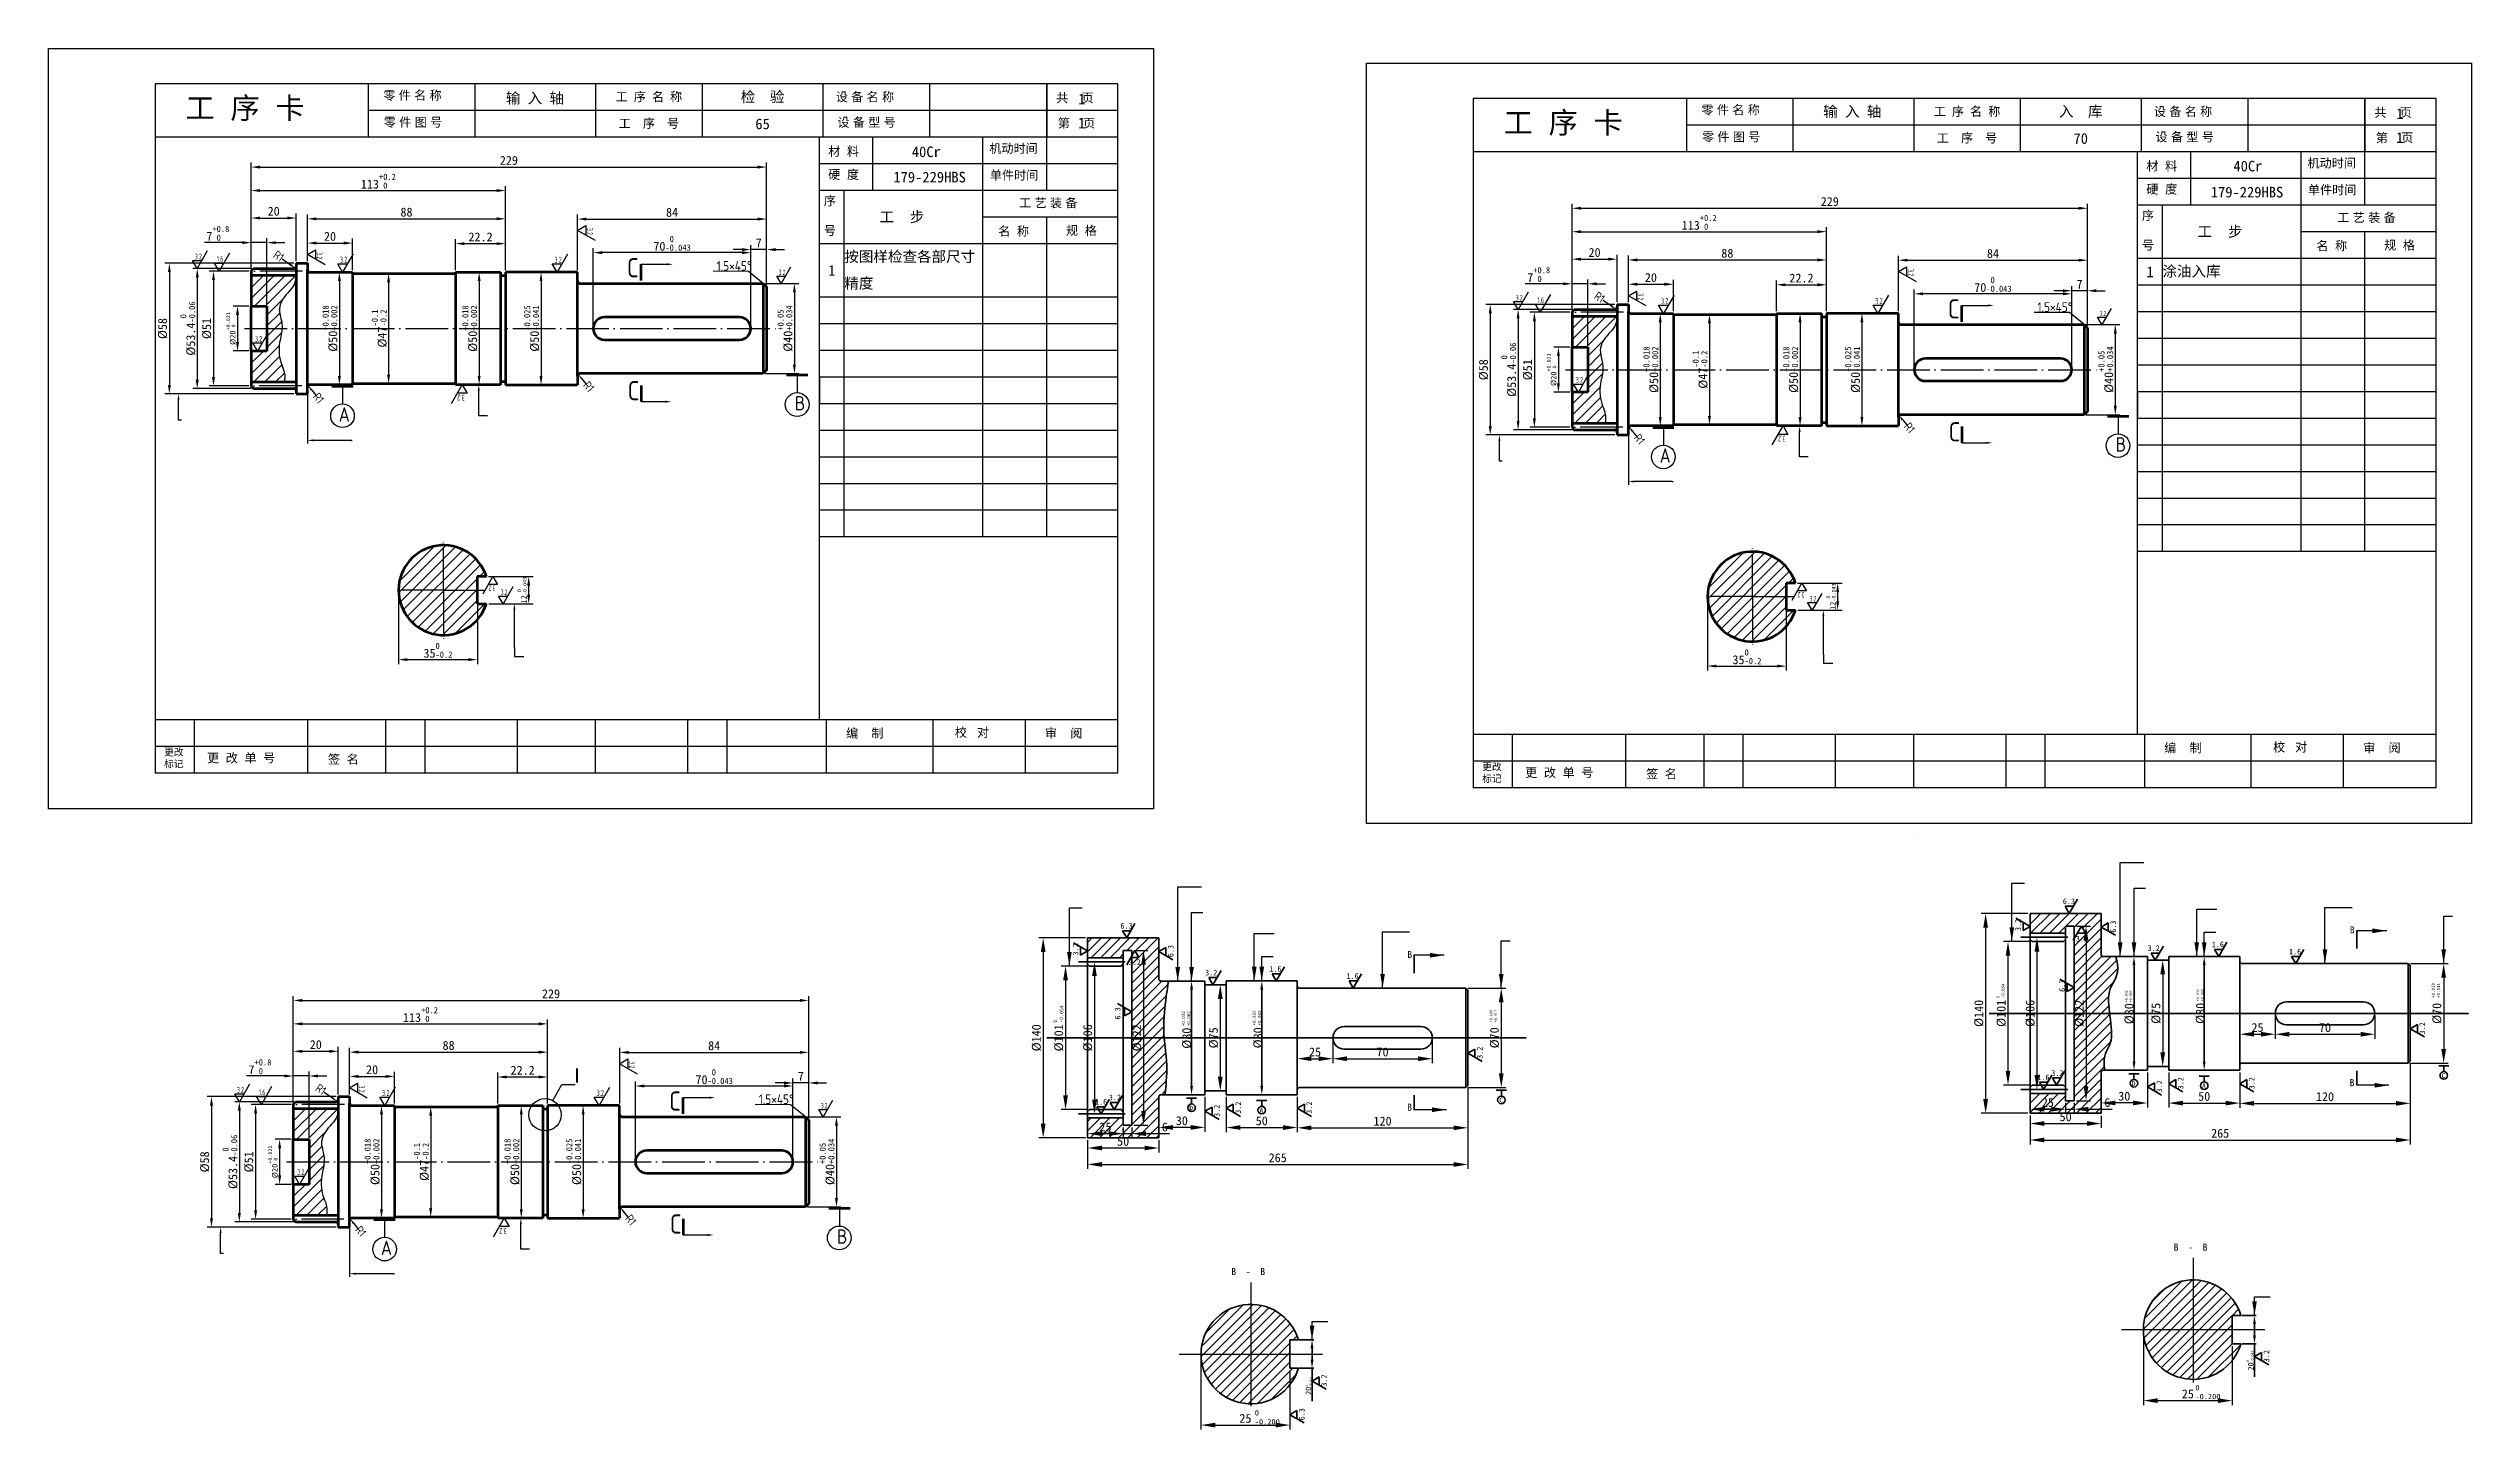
# Model space of a CAD drawing. Header units: millimetres. Extents: x -768 to 1998, y -1210 to -137.
# Drawn here: x -61 to 621, y -1210 to -821 of the extents above; entities that cross this region are included whole.
import ezdxf

# ---------------------------------------------------------------- set-up
doc = ezdxf.new("R2010")
doc.units = ezdxf.units.MM
doc.header["$LTSCALE"] = 0.5
doc.header["$MEASUREMENT"] = 0
doc.linetypes.add('ACAD_ISO04W100', pattern=[30, 24, -3, 0, -3])
doc.layers.add('bx', color=4, linetype='Continuous', plot=False)
doc.layers.add('xi', color=7, linetype='Continuous', lineweight=35)
doc.layers.add('粗实线', color=7, linetype='Continuous', lineweight=70)
for name, color, linetype in [('中心线', 255, 'ACAD_ISO04W100'), ('剖面线', 2, 'Continuous'), ('尺寸标注', 255, 'Continuous'), ('标注线', 3, 'Continuous'), ('细实线', 255, 'Continuous')]:
    doc.layers.add(name, color=color, linetype=linetype)
doc.styles.add('biaozhu', font='gbenor.shx', dxfattribs={"height": 5, "bigfont": 'gbcbig.shx'})
doc.styles.add('gbcbig1', font='gbenor.shx', dxfattribs={"width": 0.7, "height": 5, "bigfont": 'gbcbig.shx'})
doc.styles.get("Standard").update_dxf_attribs({"font": '', "height": 2.5})
doc.styles.get('Standard').set_extended_font_data('SimSun')
doc.dimstyles.new('DIN', dxfattribs={"dimtxt": 2.5, "dimasz": 4, "dimexe": 1.25, "dimexo": 0.625, "dimtad": 1, "dimdec": 4, "dimdsep": 46, "dimlunit": 6, "dimtxsty": 'Standard', "dimcen": 2.5, "dimadec": 0, "dimazin": 0, "dimtfac": 1, "dimtdec": 4, "dimtmove": 0, "dimatfit": 3, "dimfxl": 1, "dimtvp": 1, "dimtolj": 1, "dimtzin": 0, "dimarcsym": 0})
doc.dimstyles.new('ISO-25', dxfattribs={"dimtxt": 2.5, "dimasz": 2.5, "dimexe": 1.25, "dimexo": 0.625, "dimtad": 1, "dimdsep": 46, "dimtxsty": 'Standard', "dimcen": 2.5, "dimadec": 0, "dimazin": 0, "dimtp": 0.5, "dimtm": 0.3, "dimtfac": 1, "dimtmove": 0, "dimatfit": 3, "dimfxl": 1, "dimarcsym": 0})
doc.dimstyles.new('zhijingbiaozhu', dxfattribs={"dimtxt": 4, "dimasz": 4, "dimexe": 1.25, "dimexo": 0.625, "dimtad": 1, "dimtxsty": 'Standard', "dimcen": 2.5, "dimadec": 0, "dimazin": 0, "dimtfac": 1, "dimtmove": 0, "dimatfit": 3, "dimfxl": 1, "dimarcsym": 0})
pattern_1 = [(45, (-1489.91, -192.9074), (-1.3258252, 1.3258252), [])]
pattern_2 = [(45, (-1334.367, -204.1383), (-1.3258252, 1.3258252), [])]

msp = doc.modelspace()

# ---------------------------------------------------------------- texts
at = {"color": 0, "linetype": 'ByBlock', "attachment_point": 1}
for s, insert, char_height, width in [('{\\fￋￎￌ￥|b0|i0|c134|p2;工  序  卡}', (-22.84494, -835.06577), 6, 58.6449659), ('{\\fￋￎￌ￥|b0|i0|c134|p2;共    页}', (222.19999, -833.98745), 2.5, 17.6706), ('{\\fￋￎￌ￥|b0|i0|c134|p2;工  序  卡}', (348.16343, -839.19188), 6, 58.6449659), ('{\\fￋￎￌ￥|b0|i0|c134|p2;共    页}', (593.20836, -838.11356), 2.5, 17.6706), ('{\\fￋￎￌ￥|b0|i0|c134|p2;第    页}', (222.63098, -841.09053), 2.5, 18.5326), ('{\\fￋￎￌ￥|b0|i0|c134|p2;第    页}', (593.63935, -845.21664), 2.5, 18.5326), ('{\\fￋￎￌ￥|b0|i0|c134|p2;机动时间}', (203.36365, -848.21489), 2.5, 18), ('{\\fￋￎￌ￥|b0|i0|c134|p2;机动时间}', (574.37202, -852.341), 2.5, 18), ('{\\fￋￎￌ￥|b0|i0|c134|p2;单件时间}', (203.50003, -855.7588), 2.5, 18), ('{\\fￋￎￌ￥|b0|i0|c134|p2;单件时间}', (574.50839, -859.88491), 2.5, 18), ('{\\fￋￎￌ￥|b0|i0|c134|p2;工    步}', (172.45213, -867.21527), 3, 28.7499), ('{\\fￋￎￌ￥|b0|i0|c134|p2;工    步}', (543.4605, -871.34138), 3, 28.7499)]:
    msp.add_mtext(s, dxfattribs=dict(at, insert=insert, char_height=char_height, width=width))
at = {"color": 0, "linetype": 'ByBlock', "lineweight": 30, "attachment_point": 1}
for s, insert, char_height, width in [('\\fￋￎￌ￥|b0|i0|c134|p2;零 件 名 称', (32.79743, -833.26665), 2.5, 36.6), ('\\fￋￎￌ￥|b0|i0|c134|p2;零 件 名 称', (403.80579, -837.39276), 2.5, 36.6), ('\\fￋￎￌ￥|b0|i0|c134|p2;零 件 图 号', (32.95738, -840.84876), 2.5, 30), ('\\fￋￎￌ￥|b0|i0|c134|p2;设 备 型 号', (160.60457, -840.87254), 2.5, 29.4), ('\\fￋￎￌ￥|b0|i0|c134|p2;零 件 图 号', (403.96574, -844.97487), 2.5, 30), ('\\fￋￎￌ￥|b0|i0|c134|p2;设 备 型 号', (531.61294, -844.99865), 2.5, 29.4), ('{\\fￋￎￌ￥|b0|i0|c134|p2;材  料}', (158.02144, -849.04545), 2.5, 15), ('{\\fￋￎￌ￥|b0|i0|c134|p2;硬  度}', (158.02144, -855.56592), 2.5, 14.2145265), ('{\\fￋￎￌ￥|b0|i0|c134|p2;材  料}', (529.0298, -853.17156), 2.5, 15), ('{\\fￋￎￌ￥|b0|i0|c134|p2;硬  度}', (529.0298, -859.69203), 2.5, 14.2145265), ('{\\fￋￎￌ￥|b0|i0|c134|p2;序\\P\\P号}', (156.78732, -862.97626), 2.5, 5.073), ('{\\fￋￎￌ￥|b0|i0|c134|p2;工 艺 装 备}', (211.76368, -863.54933), 2.5, 38.2164), ('{\\fￋￎￌ￥|b0|i0|c134|p2;名  称}', (205.87995, -871.51914), 2.5, 17.7554), ('{\\fￋￎￌ￥|b0|i0|c134|p2;规  格}', (224.9534, -871.31562), 2.5, 29.7614), ('{\\fￋￎￌ￥|b0|i0|c134|p2;序\\P\\P号}', (527.79569, -867.10237), 2.5, 5.073), ('{\\fￋￎￌ￥|b0|i0|c134|p2;工 艺 装 备}', (582.77204, -867.67544), 2.5, 38.2164), ('{\\fￋￎￌ￥|b0|i0|c134|p2;名  称}', (576.88832, -875.64525), 2.5, 17.7554), ('{\\fￋￎￌ￥|b0|i0|c134|p2;规  格}', (595.96177, -875.44173), 2.5, 29.7614), ('{\\fￋￎￌ￥|b0|i0|c134|p2;编    制}', (163.05455, -1012.81558), 2.5, 30), ('{\\fￋￎￌ￥|b0|i0|c134|p2;校   对}', (193.70304, -1012.59967), 2.5, 26), ('{\\fￋￎￌ￥|b0|i0|c134|p2;审    阅}', (219.05455, -1012.81558), 2.5, 26), ('{\\fￋￎￌ￥|b0|i0|c134|p2;更改\\P标记}', (-28.89773, -1018.36679), 2, 9), ('{\\fￋￎￌ￥|b0|i0|c134|p2;更  改  单  号}', (-16.82245, -1019.78262), 2.5, 30.9400451), ('{\\fￋￎￌ￥|b0|i0|c134|p2;签  名}', (17.2328, -1020.1664), 2.5, 18.2414), ('{\\fￋￎￌ￥|b0|i0|c134|p2;更改\\P标记}', (342.11064, -1022.4929), 2, 9), ('{\\fￋￎￌ￥|b0|i0|c134|p2;编    制}', (534.06291, -1016.94169), 2.5, 30), ('{\\fￋￎￌ￥|b0|i0|c134|p2;校   对}', (564.71141, -1016.72578), 2.5, 26), ('{\\fￋￎￌ￥|b0|i0|c134|p2;审    阅}', (590.06291, -1016.94169), 2.5, 26), ('{\\fￋￎￌ￥|b0|i0|c134|p2;更  改  单  号}', (354.18592, -1023.90872), 2.5, 30.9400451), ('{\\fￋￎￌ￥|b0|i0|c134|p2;签  名}', (388.24117, -1024.29251), 2.5, 18.2414)]:
    msp.add_mtext(s, dxfattribs=dict(at, insert=insert, char_height=char_height, width=width))
for s, insert, char_height, width, attachment_point in [('{\\fKaiTi_GB2312|b0|i0|c134|p49;输 入 轴}', (75.47776, -835.46457), 3, 34, 5), ('工 序 名 称', (107.55455, -835.06558), 2.5, 30, 5), ('1', (228.37536, -834.04938), 3, 6.1620423, 1), ('{\\fKaiTi_GB2312|b0|i0|c134|p49;输 入 轴}', (446.2525, -839.20804), 3, 34, 5), ('工 序 名 称', (478.56291, -839.19169), 2.5, 30, 5), ('1', (599.38373, -838.17549), 3, 6.1620423, 1), ('工  序  号', (107.55455, -842.56558), 2.5, 30, 5), ('1', (228.34118, -840.77992), 3, 6.1620423, 1), ('工  序  号', (478.56291, -846.69169), 2.5, 30, 5), ('1', (599.34954, -844.90603), 3, 6.1620423, 1), ('40Cr', (185.63991, -850.41545), 3, 31, 5), ('40Cr', (557.62535, -854.44335), 3, 31, 5)]:
    msp.add_mtext(s, dxfattribs=dict(insert=insert, char_height=char_height, width=width, attachment_point=attachment_point))
at = {"color": 0, "linetype": 'ByBlock', "lineweight": 40, "char_height": 2.5, "width": 26.4, "attachment_point": 1}
for insert in [(160.13595, -833.72118), (531.14432, -837.84728)]:
    msp.add_mtext('\\fￋￎￌ￥|b0|i0|c134|p2;设 备 名 称', dxfattribs=dict(at, insert=insert))
at = {"layer": 'xi'}
for s, insert, char_height, width, attachment_point in [('{\\fKaiTi_GB2312|b0|i0|c134|p49;检  验}', (139.55455, -835.06558), 3, 34, 5), ('{\\fKaiTi_GB2312|b0|i0|c134|p49;入  库}', (510.56291, -839.19169), 3, 34, 5), ('65', (139.55455, -842.56558), 3, 34, 5), ('70', (510.56291, -846.69169), 3, 34, 5), ('179-229HBS', (186.56572, -857.55817), 3, 31, 5), ('179-229HBS', (557.36641, -861.78426), 3, 31, 5), ('{\\fKaiTi_GB2312|b0|i0|c134|p49;按图样检查各部尺寸}', (162.55455, -880.06558), 3, 39, 4), ('1', (159.05455, -883.80132), 3, 7, 5), ('{\\fKaiTi_GB2312|b0|i0|c134|p49;精度}', (162.55455, -887.56558), 3, 39, 4), ('1', (530.06291, -884.19169), 3, 7, 5), ('{\\fKaiTi_GB2312|b0|i0|c134|p49;涂油入库}', (533.56291, -884.19169), 3, 39, 4), ('B', (586.29496, -1068.41994), 2, 4.5867179, 1), ('B', (321.03133, -1075.30646), 2, 4.5867179, 1), ('B', (586.23714, -1111.42255), 2, 2.9455461, 1), ('B', (320.97351, -1118.30907), 2, 2.9455461, 1), ('          B  -  B', (523.12288, -1158.70396), 2, 30.6795721, 4), ('          B  -  B', (257.85925, -1165.59048), 2, 30.6795721, 4)]:
    msp.add_mtext(s, dxfattribs=dict(at, insert=insert, char_height=char_height, width=width, attachment_point=attachment_point))
at = {"layer": 'xi', "attachment_point": 1}
for s, insert, char_height, width, rotation in [('0\\P-0.054', (486.82291, -1088.60132), 0.864, 64.608477, 90), ('+0.032\\P+0.002', (523.01772, -1089.82096), 0.72, 14.8376579, 90), ('+0.032\\P+0.002', (543.17023, -1089.46525), 0.72, 14.8376579, 90), ('+0.030\\P+0.011', (609.32986, -1088.57446), 0.9, 121.5871355, 90), ('0\\P-0.054', (221.40367, -1095.54218), 1.05, 78.5172463, 90), ('+0.032\\P+0.002', (257.5163, -1096.52674), 0.9, 18.5470724, 90), ('+0.032\\P+0.002', (277.48488, -1096.32592), 0.9, 18.5470724, 90), ('+0.030\\P+0.011', (344.20464, -1095.47532), 0.75, 101.322613, 90), ('0\\P-0.043', (557.21506, -1191.09795), 0.72, 15.2734648, 87.45303757), ('0\\P-0.043', (292.41296, -1197.96508), 0.6, 12.7278873, 87.45303757)]:
    msp.add_mtext(s, dxfattribs=dict(at, insert=insert, char_height=char_height, width=width, rotation=rotation))
at = {"layer": 'xi', "attachment_point": 5, "rotation": 90}
for s, insert, char_height in [('%%C80', (524.2132, -1093.00504), 2.5), ('%%C80', (544.26602, -1092.90248), 2.5), ('%%C80', (258.94957, -1099.89156), 2.5), ('%%C80', (279.00239, -1099.789), 2.5), ('\\A1;20', (558.4287, -1192.26554), 1.6), ('\\A1;20', (293.16507, -1199.15206), 1.6)]:
    msp.add_mtext(s, dxfattribs=dict(at, insert=insert, char_height=char_height))
at = {"layer": 'xi'}
for tag, p, height in [('6.3', (505.53123, -1062.16591), 1.6), ('6.3', (240.2676, -1069.05243), 1.6), ('3.2', (529.38715, -1075.34559), 1.6), ('1.6', (547.44113, -1074.30307), 1.6), ('1.6', (569.17884, -1076.30307), 1.6), ('3.2', (264.12352, -1082.23211), 1.6), ('1.6', (282.1775, -1081.18959), 1.6), ('1.6', (303.91521, -1083.18959), 1.6), ('1.6', (498.37492, -1111.70308), 1.6), ('3.2', (502.27638, -1110.49315), 1.6), ('C', (612.14607, -1111.0906), 1.35), ('1.6', (233.11129, -1118.5896), 1.6), ('3.2', (237.01275, -1117.37967), 1.6), ('C', (346.88244, -1117.97712), 1.35), ('D', (524.93585, -1113.30951), 1.35), ('A', (544.69495, -1113.97646), 1.35), ('D', (259.67222, -1120.19603), 1.35), ('A', (279.43132, -1120.86298), 1.35)]:
    msp.add_attdef(tag, p, '', height=height, dxfattribs=at)
for tag, p, rotation in [('3.2', (493.71662, -1069.73036), 90), ('6.3', (520.4851, -1070.19295), 90), ('3.2', (228.45299, -1076.61688), 90), ('6.3', (255.22147, -1077.07947), 90), ('3.2', (509.20252, -1072.69305), 1.17895101), ('3.2', (242.61654, -1079.33146), 1.17895101), ('6.3', (506.11604, -1086.86281), 90), ('6.3', (240.28198, -1094.60423), 90), ('3.2', (607.47372, -1098.81482), 90), ('3.2', (342.21009, -1105.70134), 90), ('3.2', (539.47372, -1114.28222), 90), ('3.2', (559.47372, -1114.28222), 90), ('3.2', (274.21009, -1121.16874), 90), ('3.2', (294.21009, -1121.16874), 90), ('3.2', (533.47372, -1115.15623), 90), ('3.2', (268.21009, -1122.04275), 90), ('3.2', (563.62663, -1191.08415), 90), ('3.2', (298.363, -1197.97067), 90), ('6.3', (292.11097, -1207.45477), 90)]:
    msp.add_attdef(tag, p, '', height=1.6, rotation=rotation, dxfattribs=at)
at = {"layer": '尺寸标注', "char_height": 1.5, "attachment_point": 1}
for insert, width in [((542.85634, -1197.49023), 7.3196496), ((278.10511, -1204.58919), 5.8329909)]:
    msp.add_mtext('0\\P-0.200', dxfattribs=dict(at, insert=insert, width=width))
at = {"layer": '标注线', "attachment_point": 1, "style": 'gbcbig1'}
for insert, char_height, rotation in [((91.73614, -871.8142), 1.613023, 270), ((15.67363, -878.63908), 1.592584, 270), ((463.5128, -883.39867), 1.613023, 270), ((387.45029, -890.22355), 1.592584, 270), ((55.72535, -920.44723), 1.690602, 180), ((427.502, -932.0317), 1.690602, 180), ((64.3395, -974.04074), 1.537279, 180), ((432.77291, -975.86658), 1.537279, 180), ((103.58863, -1106.37282), 1.613023, 270), ((27.52612, -1113.1977), 1.592584, 270), ((67.57783, -1155.00585), 1.690602, 180)]:
    msp.add_mtext_dynamic_manual_height_columns('3.2', width=18.0586218, gutter_width=25, heights=[0], dxfattribs=dict(at, insert=insert, char_height=char_height, rotation=rotation))
at = {"layer": '标注线', "attachment_point": 1}
for s, width, gutter_width, insert, char_height, style in [('1.6', 18.0586218, 25, (-14.07483, -879.75117), 1.608128, 'gbcbig1'), ('3.2', 18.0586218, 25, (20.61458, -879.93326), 1.656573, 'gbcbig1'), ('3.2', 18.0586218, 25, (80.98404, -879.97023), 1.642578, 'gbcbig1'), ('C', 17.408018, 12.5, (101.38361, -880.3305), 5.40419, 'biaozhu'), ('1.5×45%%D', 22.1127015, 12.5, (126.63827, -881.16275), 2.702093, 'biaozhu'), ('3.2', 18.0586218, 25, (144.11927, -883.59612), 1.465241, 'gbcbig1'), ('1.6', 18.0586218, 25, (357.70182, -891.33564), 1.608128, 'gbcbig1'), ('3.2', 18.0586218, 25, (392.39124, -891.51773), 1.656573, 'gbcbig1'), ('3.2', 18.0586218, 25, (452.7607, -891.5547), 1.642578, 'gbcbig1'), ('C', 17.408018, 12.5, (473.16027, -891.91497), 5.40419, 'biaozhu'), ('1.5×45%%D', 22.1127015, 12.5, (498.41492, -892.74722), 2.702093, 'biaozhu'), ('3.2', 18.0586218, 25, (515.89593, -895.18059), 1.465241, 'gbcbig1'), ('3.2', 18.0586218, 25, (-3.30172, -902.23126), 1.605303, 'gbcbig1'), ('3.2', 18.0586218, 25, (368.47494, -913.81574), 1.605303, 'gbcbig1'), ('C', 53.9498981, 12.5, (101.58949, -914.93199), 5.40419, 'biaozhu'), ('B', 65.4056732, 12.5, (148.62715, -919.15606), 4.05314, 'biaozhu'), ('A', 49.2060586, 12.5, (20.26142, -922.29164), 4.05314, 'biaozhu'), ('C', 53.9498981, 12.5, (473.36615, -926.51646), 5.40419, 'biaozhu'), ('A', 49.2060586, 12.5, (392.03808, -933.87611), 4.05314, 'biaozhu'), ('B', 65.4056732, 12.5, (520.40381, -930.74053), 4.05314, 'biaozhu'), ('3.2', 18.0586218, 25, (65.85534, -973.6053), 1.509544, 'gbcbig1'), ('3.2', 18.0586218, 25, (434.28876, -975.43113), 1.509544, 'gbcbig1'), ('1.6', 18.0586218, 25, (-2.22235, -1114.3098), 1.608128, 'gbcbig1'), ('3.2', 18.0586218, 25, (32.46707, -1114.49188), 1.656573, 'gbcbig1'), ('3.2', 18.0586218, 25, (92.83653, -1114.52885), 1.642578, 'gbcbig1'), ('C', 17.408018, 12.5, (113.23609, -1114.88912), 5.40419, 'biaozhu'), ('1.5×45%%D', 22.1127015, 12.5, (138.49075, -1115.72138), 2.702093, 'biaozhu'), ('3.2', 18.0586218, 25, (155.97176, -1118.15474), 1.465241, 'gbcbig1'), ('3.2', 18.0586218, 25, (8.55077, -1136.78989), 1.605303, 'gbcbig1'), ('C', 53.9498981, 12.5, (113.44197, -1149.49061), 5.40419, 'biaozhu'), ('A', 49.2060586, 12.5, (32.1139, -1156.85026), 4.05314, 'biaozhu'), ('B', 65.4056732, 12.5, (160.47963, -1153.71468), 4.05314, 'biaozhu')]:
    msp.add_mtext_dynamic_manual_height_columns(s, width=width, gutter_width=gutter_width, heights=[0], dxfattribs=dict(at, insert=insert, char_height=char_height, style=style))
at = {"layer": '标注线', "char_height": 2.364331, "attachment_point": 5, "style": 'biaozhu'}
for insert, rotation in [((3.36983, -879.75189), 326.49272347), ((375.14648, -891.33636), 326.49272347), ((14.59596, -919.70318), 308.93336693), ((90.62862, -916.51064), 308.93336693), ((462.40528, -928.09511), 308.93336693), ((386.37262, -931.28765), 308.93336693), ((15.22231, -1114.31051), 326.49272347), ((102.4811, -1151.06926), 308.93336693), ((26.44845, -1154.2618), 308.93336693)]:
    msp.add_mtext('R1', dxfattribs=dict(at, insert=insert, rotation=rotation))
at = {"layer": '标注线', "insert": (84.52857, -1108.33487), "char_height": 4.05314, "attachment_point": 1}
msp.add_mtext_dynamic_manual_height_columns('Ⅰ', width=12.3653239, gutter_width=12.5, heights=[0], dxfattribs=at)

# ---------------------------------------------------------------- blocks, each defined once
blk = doc.blocks.new('gxk1')
at = {"linetype": 'Continuous'}
for p, q in [((84, 7.5), (0, 7.5)), ((0, 0), (0, 7.5)), ((7, 0), (7, 7.5)), ((46, 0), (46, 7.5)), ((64, 0), (64, 7.5)), ((84, 0), (84, 7.5)), ((84, 0), (0, 0))]:
    blk.add_line(p, q, dxfattribs=at)
at = {"linetype": 'Continuous', "flags": 8}
for tag, p in [('XH', (0, 0)), ('GB', (7, 0)), ('MC', (46, 0)), ('GG', (64, 0))]:
    blk.add_attdef(tag, p, '', height=7, dxfattribs=at)
blk = doc.blocks.new('*D28')
at = {"layer": 'Defpoints', "color": 0, "transparency": 16777216}
for p in [(268.38, -1084.83), (268.38, -1114.75), (268.38, -1114.75)]:
    blk.add_point(p, dxfattribs=at)
at = {"layer": 'xi', "color": 0, "lineweight": -2, "transparency": 16777216}
for p, q in [((267.75, -1084.83), (267.13, -1084.83)), ((268.38, -1088.83), (268.38, -1110.75)), ((267.75, -1114.75), (267.13, -1114.75))]:
    blk.add_line(p, q, dxfattribs=at)
at = {"layer": 'xi', "color": 0, "transparency": 16777216}
for points in [[(267.71, -1088.83), (269.04, -1088.83), (268.38, -1084.83)], [(267.71, -1110.75), (269.04, -1110.75), (268.38, -1114.75)]]:
    blk.add_solid(points, dxfattribs=at)
at = {"layer": 'xi', "color": 0, "transparency": 16777216, "insert": (266.5, -1099.79), "char_height": 2.5, "attachment_point": 5, "rotation": 90}
blk.add_mtext('%%C75', dxfattribs=at)
blk = doc.blocks.new('*D29')
at = {"layer": 'Defpoints', "color": 0, "transparency": 16777216}
for p in [(243.45, -1075.21), (243.45, -1124.37), (246.78, -1124.37)]:
    blk.add_point(p, dxfattribs=at)
at = {"layer": 'xi', "color": 0, "lineweight": -2, "transparency": 16777216}
for p, q in [((244.08, -1075.21), (248.03, -1075.21)), ((246.78, -1079.21), (246.78, -1120.37)), ((244.08, -1124.37), (248.03, -1124.37))]:
    blk.add_line(p, q, dxfattribs=at)
at = {"layer": 'xi', "color": 0, "transparency": 16777216}
for points in [[(246.12, -1079.21), (247.45, -1079.21), (246.78, -1075.21)], [(246.12, -1120.37), (247.45, -1120.37), (246.78, -1124.37)]]:
    blk.add_solid(points, dxfattribs=at)
at = {"layer": 'xi', "color": 0, "transparency": 16777216, "insert": (244.91, -1099.79), "char_height": 2.5, "attachment_point": 5, "rotation": 90}
blk.add_mtext('%%C122', dxfattribs=at)
blk = doc.blocks.new('*D30')
at = {"layer": 'Defpoints', "color": 0, "transparency": 16777216}
for p in [(290.05, -1115.79), (338.05, -1113.19), (338.05, -1125.12)]:
    blk.add_point(p, dxfattribs=at)
at = {"layer": 'xi', "color": 0, "lineweight": -2, "transparency": 16777216}
for p, q in [((290.05, -1116.41), (290.05, -1126.37)), ((338.05, -1113.81), (338.05, -1126.37)), ((294.05, -1125.12), (334.05, -1125.12))]:
    blk.add_line(p, q, dxfattribs=at)
at = {"layer": 'xi', "color": 0, "transparency": 16777216}
for points in [[(294.05, -1124.46), (294.05, -1125.79), (290.05, -1125.12)], [(334.05, -1124.46), (334.05, -1125.79), (338.05, -1125.12)]]:
    blk.add_solid(points, dxfattribs=at)
at = {"layer": 'xi', "color": 0, "transparency": 16777216, "insert": (314.05, -1123.25), "char_height": 2.5, "attachment_point": 5}
blk.add_mtext('\\A1;120', dxfattribs=at)
blk = doc.blocks.new('*D31')
at = {"layer": 'Defpoints', "color": 0, "transparency": 16777216}
for p in [(270.05, -1115.79), (290.05, -1115.79), (290.05, -1125.05)]:
    blk.add_point(p, dxfattribs=at)
at = {"layer": 'xi', "color": 0, "lineweight": -2, "transparency": 16777216}
for p, q in [((270.05, -1116.41), (270.05, -1126.3)), ((290.05, -1116.41), (290.05, -1126.3)), ((274.05, -1125.05), (286.05, -1125.05))]:
    blk.add_line(p, q, dxfattribs=at)
at = {"layer": 'xi', "color": 0, "transparency": 16777216}
for points in [[(274.05, -1124.38), (274.05, -1125.71), (270.05, -1125.05)], [(286.05, -1124.38), (286.05, -1125.71), (290.05, -1125.05)]]:
    blk.add_solid(points, dxfattribs=at)
at = {"layer": 'xi', "color": 0, "transparency": 16777216, "insert": (280.05, -1123.17), "char_height": 2.5, "attachment_point": 5}
blk.add_mtext('\\A1;50', dxfattribs=at)
blk = doc.blocks.new('*D32')
at = {"layer": 'Defpoints', "color": 0, "transparency": 16777216}
for p in [(264.05, -1115.79), (251.06, -1124.62), (251.06, -1125.01)]:
    blk.add_point(p, dxfattribs=at)
at = {"layer": 'xi', "color": 0, "lineweight": -2, "transparency": 16777216}
for p, q in [((264.05, -1116.41), (264.05, -1126.26)), ((251.06, -1125.24), (251.06, -1126.26)), ((260.05, -1125.01), (255.06, -1125.01))]:
    blk.add_line(p, q, dxfattribs=at)
at = {"layer": 'xi', "color": 0, "transparency": 16777216}
for points in [[(255.06, -1124.35), (255.06, -1125.68), (251.06, -1125.01)], [(260.05, -1124.35), (260.05, -1125.68), (264.05, -1125.01)]]:
    blk.add_solid(points, dxfattribs=at)
at = {"layer": 'xi', "color": 0, "transparency": 16777216, "insert": (257.56, -1123.14), "char_height": 2.5, "attachment_point": 5}
blk.add_mtext('\\A1;30', dxfattribs=at)
blk = doc.blocks.new('*D33')
at = {"layer": 'Defpoints', "color": 0, "transparency": 16777216}
for p in [(231.05, -1127.93), (251.05, -1127.96), (251.05, -1130.8)]:
    blk.add_point(p, dxfattribs=at)
at = {"layer": 'xi', "color": 0, "lineweight": -2, "transparency": 16777216}
for p, q in [((231.05, -1128.55), (231.05, -1132.05)), ((235.05, -1130.8), (247.05, -1130.8)), ((251.05, -1128.59), (251.05, -1132.05))]:
    blk.add_line(p, q, dxfattribs=at)
at = {"layer": 'xi', "color": 0, "transparency": 16777216}
for points in [[(235.05, -1130.14), (235.05, -1131.47), (231.05, -1130.8)], [(247.05, -1130.14), (247.05, -1131.47), (251.05, -1130.8)]]:
    blk.add_solid(points, dxfattribs=at)
at = {"layer": 'xi', "color": 0, "transparency": 16777216, "insert": (241.05, -1128.93), "char_height": 2.5, "attachment_point": 5}
blk.add_mtext('\\A1;50', dxfattribs=at)
blk = doc.blocks.new('*D27')
at = {"layer": 'Defpoints', "color": 0, "transparency": 16777216}
for p in [(338.05, -1113.44), (231.05, -1127.93), (338.05, -1135.43)]:
    blk.add_point(p, dxfattribs=at)
at = {"layer": 'xi', "color": 0, "lineweight": -2, "transparency": 16777216}
for p, q in [((338.05, -1114.06), (338.05, -1136.68)), ((231.05, -1128.55), (231.05, -1136.68)), ((235.05, -1135.43), (334.05, -1135.43))]:
    blk.add_line(p, q, dxfattribs=at)
at = {"layer": 'xi', "color": 0, "transparency": 16777216}
for points in [[(235.05, -1134.77), (235.05, -1136.1), (231.05, -1135.43)], [(334.05, -1134.77), (334.05, -1136.1), (338.05, -1135.43)]]:
    blk.add_solid(points, dxfattribs=at)
at = {"layer": 'xi', "color": 0, "transparency": 16777216, "insert": (284.55, -1133.56), "char_height": 2.5, "attachment_point": 5}
blk.add_mtext('\\A1;265', dxfattribs=at)
blk = doc.blocks.new('*D34')
at = {"layer": 'Defpoints', "color": 0, "transparency": 16777216}
for p in [(241.05, -1124.37), (243.45, -1124.37), (243.45, -1126.76)]:
    blk.add_point(p, dxfattribs=at)
at = {"layer": 'xi', "color": 0, "lineweight": -2, "transparency": 16777216}
for p, q in [((241.05, -1124.99), (241.05, -1128.01)), ((243.45, -1124.99), (243.45, -1128.01)), ((237.05, -1126.76), (233.05, -1126.76)), ((241.05, -1126.76), (243.45, -1126.76)), ((247.45, -1126.76), (254.13, -1126.76))]:
    blk.add_line(p, q, dxfattribs=at)
at = {"layer": 'xi', "color": 0, "transparency": 16777216}
for points in [[(237.05, -1126.1), (237.05, -1127.43), (241.05, -1126.76)], [(247.45, -1126.1), (247.45, -1127.43), (243.45, -1126.76)]]:
    blk.add_solid(points, dxfattribs=at)
at = {"layer": 'xi', "color": 0, "transparency": 16777216, "insert": (252.79, -1124.89), "char_height": 2.5, "attachment_point": 5}
blk.add_mtext('\\A1;6', dxfattribs=at)
blk = doc.blocks.new('*D35')
at = {"layer": 'Defpoints', "color": 0, "transparency": 16777216}
for p in [(262.95, -1188.81), (287.95, -1192.81), (287.95, -1208.79)]:
    blk.add_point(p, dxfattribs=at)
at = {"layer": 'xi', "color": 0, "lineweight": -2, "transparency": 16777216}
for p, q in [((262.95, -1189.44), (262.95, -1210.04)), ((287.95, -1193.44), (287.95, -1210.04)), ((266.95, -1208.79), (283.95, -1208.79))]:
    blk.add_line(p, q, dxfattribs=at)
at = {"layer": 'xi', "color": 0, "transparency": 16777216}
for points in [[(266.95, -1208.13), (266.95, -1209.46), (262.95, -1208.79)], [(283.95, -1208.13), (283.95, -1209.46), (287.95, -1208.79)]]:
    blk.add_solid(points, dxfattribs=at)
at = {"layer": 'xi', "color": 0, "transparency": 16777216, "insert": (275.45, -1206.92), "char_height": 2.5, "attachment_point": 5}
blk.add_mtext('\\A1;25', dxfattribs=at)
blk = doc.blocks.new('*D36')
at = {"layer": 'Defpoints', "color": 0, "transparency": 16777216}
for p in [(231.05, -1122.35), (241.05, -1126.76), (241.05, -1126.76)]:
    blk.add_point(p, dxfattribs=at)
at = {"layer": 'xi', "color": 0, "lineweight": -2, "transparency": 16777216}
for p, q in [((231.05, -1122.97), (231.05, -1128.01)), ((235.05, -1126.76), (237.05, -1126.76)), ((241.05, -1126.14), (241.05, -1125.51))]:
    blk.add_line(p, q, dxfattribs=at)
at = {"layer": 'xi', "color": 0, "transparency": 16777216}
for points in [[(235.05, -1126.1), (235.05, -1127.43), (231.05, -1126.76)], [(237.05, -1126.1), (237.05, -1127.43), (241.05, -1126.76)]]:
    blk.add_solid(points, dxfattribs=at)
at = {"layer": 'xi', "color": 0, "transparency": 16777216, "insert": (236.05, -1124.89), "char_height": 2.5, "attachment_point": 5}
blk.add_mtext('\\A1;25', dxfattribs=at)
blk = doc.blocks.new('*D37')
at = {"layer": 'Defpoints', "color": 0, "transparency": 16777216}
for p in [(290.05, -1099.79), (300.05, -1099.79), (300.05, -1105.66)]:
    blk.add_point(p, dxfattribs=at)
at = {"layer": 'xi', "color": 0, "lineweight": -2, "transparency": 16777216}
for p, q in [((290.05, -1100.41), (290.05, -1106.91)), ((300.05, -1100.41), (300.05, -1106.91)), ((294.05, -1105.66), (296.05, -1105.66))]:
    blk.add_line(p, q, dxfattribs=at)
at = {"layer": 'xi', "color": 0, "transparency": 16777216}
for points in [[(294.05, -1104.99), (294.05, -1106.33), (290.05, -1105.66)], [(296.05, -1104.99), (296.05, -1106.33), (300.05, -1105.66)]]:
    blk.add_solid(points, dxfattribs=at)
at = {"layer": 'xi', "color": 0, "transparency": 16777216, "insert": (295.05, -1103.79), "char_height": 2.5, "attachment_point": 5}
blk.add_mtext('\\A1;25', dxfattribs=at)
blk = doc.blocks.new('*D38')
at = {"layer": 'Defpoints', "color": 0, "transparency": 16777216}
for p in [(300.05, -1099.79), (328.05, -1099.79), (328.05, -1105.67)]:
    blk.add_point(p, dxfattribs=at)
at = {"layer": 'xi', "color": 0, "lineweight": -2, "transparency": 16777216}
for p, q in [((300.05, -1100.41), (300.05, -1106.92)), ((328.05, -1100.41), (328.05, -1106.92)), ((304.05, -1105.67), (324.05, -1105.67))]:
    blk.add_line(p, q, dxfattribs=at)
at = {"layer": 'xi', "color": 0, "transparency": 16777216}
for points in [[(304.05, -1105), (304.05, -1106.34), (300.05, -1105.67)], [(324.05, -1105), (324.05, -1106.34), (328.05, -1105.67)]]:
    blk.add_solid(points, dxfattribs=at)
at = {"layer": 'xi', "color": 0, "transparency": 16777216, "insert": (314.05, -1103.79), "char_height": 2.5, "attachment_point": 5}
blk.add_mtext('\\A1;70', dxfattribs=at)
blk = doc.blocks.new('*D39')
at = {"layer": 'Defpoints', "color": 0, "transparency": 16777216}
for p in [(337.45, -1085.79), (337.45, -1113.79), (347.46, -1113.79)]:
    blk.add_point(p, dxfattribs=at)
at = {"layer": 'xi', "color": 0, "lineweight": -2, "transparency": 16777216}
for p, q in [((338.08, -1085.79), (348.71, -1085.79)), ((347.46, -1089.79), (347.46, -1109.79)), ((338.08, -1113.79), (348.71, -1113.79))]:
    blk.add_line(p, q, dxfattribs=at)
at = {"layer": 'xi', "color": 0, "transparency": 16777216}
for points in [[(346.79, -1089.79), (348.12, -1089.79), (347.46, -1085.79)], [(346.79, -1109.79), (348.12, -1109.79), (347.46, -1113.79)]]:
    blk.add_solid(points, dxfattribs=at)
at = {"layer": 'xi', "color": 0, "transparency": 16777216, "insert": (345.58, -1099.79), "char_height": 2.5, "attachment_point": 5, "rotation": 90}
blk.add_mtext('%%c70', dxfattribs=at)
blk = doc.blocks.new('*D40')
at = {"layer": 'Defpoints', "color": 0, "transparency": 16777216}
for p in [(231.6, -1079.6), (224.83, -1119.98), (231.6, -1119.98)]:
    blk.add_point(p, dxfattribs=at)
at = {"layer": 'xi', "color": 0, "lineweight": -2, "transparency": 16777216}
for p, q in [((230.98, -1079.6), (223.58, -1079.6)), ((224.83, -1083.6), (224.83, -1115.98)), ((230.98, -1119.98), (223.58, -1119.98))]:
    blk.add_line(p, q, dxfattribs=at)
at = {"layer": 'xi', "color": 0, "transparency": 16777216}
for points in [[(224.16, -1083.6), (225.5, -1083.6), (224.83, -1079.6)], [(224.16, -1115.98), (225.5, -1115.98), (224.83, -1119.98)]]:
    blk.add_solid(points, dxfattribs=at)
at = {"layer": 'xi', "color": 0, "transparency": 16777216, "insert": (222.95, -1099.79), "char_height": 2.5, "attachment_point": 5, "rotation": 90}
blk.add_mtext('%%c101', dxfattribs=at)
blk = doc.blocks.new('*D41')
at = {"layer": 'Defpoints', "color": 0, "transparency": 16777216}
for p in [(232.97, -1078.39), (232.97, -1121.19), (232.97, -1121.19)]:
    blk.add_point(p, dxfattribs=at)
at = {"layer": 'xi', "color": 0, "lineweight": -2, "transparency": 16777216}
for p, q in [((232.97, -1082.39), (232.97, -1117.19)), ((233.6, -1078.39), (234.22, -1078.39)), ((233.6, -1121.19), (234.22, -1121.19))]:
    blk.add_line(p, q, dxfattribs=at)
at = {"layer": 'xi', "color": 0, "transparency": 16777216}
for points in [[(232.3, -1082.39), (233.64, -1082.39), (232.97, -1078.39)], [(232.3, -1117.19), (233.64, -1117.19), (232.97, -1121.19)]]:
    blk.add_solid(points, dxfattribs=at)
at = {"layer": 'xi', "color": 0, "transparency": 16777216, "insert": (231.1, -1099.79), "char_height": 2.5, "attachment_point": 5, "rotation": 90}
blk.add_mtext('%%c106', dxfattribs=at)
blk = doc.blocks.new('*D42')
at = {"layer": 'Defpoints', "color": 0, "transparency": 16777216}
for p in [(231.05, -1071.65), (218.54, -1127.93), (231.05, -1127.93)]:
    blk.add_point(p, dxfattribs=at)
at = {"layer": 'xi', "color": 0, "lineweight": -2, "transparency": 16777216}
for p, q in [((230.43, -1071.65), (217.29, -1071.65)), ((218.54, -1075.65), (218.54, -1123.93)), ((230.43, -1127.93), (217.29, -1127.93))]:
    blk.add_line(p, q, dxfattribs=at)
at = {"layer": 'xi', "color": 0, "transparency": 16777216}
for points in [[(217.87, -1075.65), (219.2, -1075.65), (218.54, -1071.65)], [(217.87, -1123.93), (219.2, -1123.93), (218.54, -1127.93)]]:
    blk.add_solid(points, dxfattribs=at)
at = {"layer": 'xi', "color": 0, "transparency": 16777216, "insert": (216.66, -1099.79), "char_height": 2.5, "attachment_point": 5, "rotation": 90}
blk.add_mtext('%%c140', dxfattribs=at)
blk = doc.blocks.new('*D48')
at = {"layer": 'Defpoints', "color": 0, "transparency": 16777216}
for p in [(533.64, -1077.94), (533.64, -1107.86), (533.64, -1107.86)]:
    blk.add_point(p, dxfattribs=at)
at = {"layer": 'xi', "color": 0, "lineweight": -2, "transparency": 16777216}
for p, q in [((533.02, -1077.94), (532.39, -1077.94)), ((533.64, -1081.94), (533.64, -1103.86)), ((533.02, -1107.86), (532.39, -1107.86))]:
    blk.add_line(p, q, dxfattribs=at)
at = {"layer": 'xi', "color": 0, "transparency": 16777216}
for points in [[(532.97, -1081.94), (534.31, -1081.94), (533.64, -1077.94)], [(532.97, -1103.86), (534.31, -1103.86), (533.64, -1107.86)]]:
    blk.add_solid(points, dxfattribs=at)
at = {"layer": 'xi', "color": 0, "transparency": 16777216, "insert": (531.77, -1092.9), "char_height": 2.5, "attachment_point": 5, "rotation": 90}
blk.add_mtext('%%C75', dxfattribs=at)
blk = doc.blocks.new('*D49')
at = {"layer": 'Defpoints', "color": 0, "transparency": 16777216}
for p in [(508.72, -1068.33), (508.72, -1117.48), (512.05, -1117.48)]:
    blk.add_point(p, dxfattribs=at)
at = {"layer": 'xi', "color": 0, "lineweight": -2, "transparency": 16777216}
for p, q in [((509.34, -1068.33), (513.3, -1068.33)), ((512.05, -1072.33), (512.05, -1113.48)), ((509.34, -1117.48), (513.3, -1117.48))]:
    blk.add_line(p, q, dxfattribs=at)
at = {"layer": 'xi', "color": 0, "transparency": 16777216}
for points in [[(511.38, -1072.33), (512.71, -1072.33), (512.05, -1068.33)], [(511.38, -1113.48), (512.71, -1113.48), (512.05, -1117.48)]]:
    blk.add_solid(points, dxfattribs=at)
at = {"layer": 'xi', "color": 0, "transparency": 16777216, "insert": (510.17, -1092.9), "char_height": 2.5, "attachment_point": 5, "rotation": 90}
blk.add_mtext('%%C122', dxfattribs=at)
blk = doc.blocks.new('*D50')
at = {"layer": 'Defpoints', "color": 0, "transparency": 16777216}
for p in [(555.32, -1108.9), (603.32, -1106.3), (603.32, -1118.24)]:
    blk.add_point(p, dxfattribs=at)
at = {"layer": 'xi', "color": 0, "lineweight": -2, "transparency": 16777216}
for p, q in [((555.32, -1109.53), (555.32, -1119.49)), ((603.32, -1106.93), (603.32, -1119.49)), ((559.32, -1118.24), (599.32, -1118.24))]:
    blk.add_line(p, q, dxfattribs=at)
at = {"layer": 'xi', "color": 0, "transparency": 16777216}
for points in [[(559.32, -1117.57), (559.32, -1118.9), (555.32, -1118.24)], [(599.32, -1117.57), (599.32, -1118.9), (603.32, -1118.24)]]:
    blk.add_solid(points, dxfattribs=at)
at = {"layer": 'xi', "color": 0, "transparency": 16777216, "insert": (579.32, -1116.36), "char_height": 2.5, "attachment_point": 5}
blk.add_mtext('\\A1;120', dxfattribs=at)
blk = doc.blocks.new('*D51')
at = {"layer": 'Defpoints', "color": 0, "transparency": 16777216}
for p in [(535.32, -1108.9), (555.32, -1108.9), (555.32, -1118.16)]:
    blk.add_point(p, dxfattribs=at)
at = {"layer": 'xi', "color": 0, "lineweight": -2, "transparency": 16777216}
for p, q in [((535.32, -1109.53), (535.32, -1119.41)), ((555.32, -1109.53), (555.32, -1119.41)), ((539.32, -1118.16), (551.32, -1118.16))]:
    blk.add_line(p, q, dxfattribs=at)
at = {"layer": 'xi', "color": 0, "transparency": 16777216}
for points in [[(539.32, -1117.5), (539.32, -1118.83), (535.32, -1118.16)], [(551.32, -1117.5), (551.32, -1118.83), (555.32, -1118.16)]]:
    blk.add_solid(points, dxfattribs=at)
at = {"layer": 'xi', "color": 0, "transparency": 16777216, "insert": (545.32, -1116.29), "char_height": 2.5, "attachment_point": 5}
blk.add_mtext('\\A1;50', dxfattribs=at)
blk = doc.blocks.new('*D52')
at = {"layer": 'Defpoints', "color": 0, "transparency": 16777216}
for p in [(529.32, -1108.9), (516.32, -1117.73), (516.32, -1118.13)]:
    blk.add_point(p, dxfattribs=at)
at = {"layer": 'xi', "color": 0, "lineweight": -2, "transparency": 16777216}
for p, q in [((529.32, -1109.53), (529.32, -1119.38)), ((516.32, -1118.36), (516.32, -1119.38)), ((525.32, -1118.13), (520.32, -1118.13))]:
    blk.add_line(p, q, dxfattribs=at)
at = {"layer": 'xi', "color": 0, "transparency": 16777216}
for points in [[(520.32, -1117.46), (520.32, -1118.79), (516.32, -1118.13)], [(525.32, -1117.46), (525.32, -1118.79), (529.32, -1118.13)]]:
    blk.add_solid(points, dxfattribs=at)
at = {"layer": 'xi', "color": 0, "transparency": 16777216, "insert": (522.82, -1116.25), "char_height": 2.5, "attachment_point": 5}
blk.add_mtext('\\A1;30', dxfattribs=at)
blk = doc.blocks.new('*D53')
at = {"layer": 'Defpoints', "color": 0, "transparency": 16777216}
for p in [(496.32, -1121.04), (516.32, -1121.08), (516.32, -1123.92)]:
    blk.add_point(p, dxfattribs=at)
at = {"layer": 'xi', "color": 0, "lineweight": -2, "transparency": 16777216}
for p, q in [((496.32, -1121.66), (496.32, -1125.17)), ((500.32, -1123.92), (512.32, -1123.92)), ((516.32, -1121.7), (516.32, -1125.17))]:
    blk.add_line(p, q, dxfattribs=at)
at = {"layer": 'xi', "color": 0, "transparency": 16777216}
for points in [[(500.32, -1123.25), (500.32, -1124.58), (496.32, -1123.92)], [(512.32, -1123.25), (512.32, -1124.58), (516.32, -1123.92)]]:
    blk.add_solid(points, dxfattribs=at)
at = {"layer": 'xi', "color": 0, "transparency": 16777216, "insert": (506.32, -1122.04), "char_height": 2.5, "attachment_point": 5}
blk.add_mtext('\\A1;50', dxfattribs=at)
blk = doc.blocks.new('*D47')
at = {"layer": 'Defpoints', "color": 0, "transparency": 16777216}
for p in [(603.32, -1106.55), (496.32, -1121.04), (603.32, -1128.55)]:
    blk.add_point(p, dxfattribs=at)
at = {"layer": 'xi', "color": 0, "lineweight": -2, "transparency": 16777216}
for p, q in [((603.32, -1107.18), (603.32, -1129.8)), ((496.32, -1121.66), (496.32, -1129.8)), ((500.32, -1128.55), (599.32, -1128.55))]:
    blk.add_line(p, q, dxfattribs=at)
at = {"layer": 'xi', "color": 0, "transparency": 16777216}
for points in [[(500.32, -1127.88), (500.32, -1129.21), (496.32, -1128.55)], [(599.32, -1127.88), (599.32, -1129.21), (603.32, -1128.55)]]:
    blk.add_solid(points, dxfattribs=at)
at = {"layer": 'xi', "color": 0, "transparency": 16777216, "insert": (549.82, -1126.67), "char_height": 2.5, "attachment_point": 5}
blk.add_mtext('\\A1;265', dxfattribs=at)
blk = doc.blocks.new('*D54')
at = {"layer": 'Defpoints', "color": 0, "transparency": 16777216}
for p in [(506.32, -1117.48), (508.72, -1117.48), (508.72, -1119.88)]:
    blk.add_point(p, dxfattribs=at)
at = {"layer": 'xi', "color": 0, "lineweight": -2, "transparency": 16777216}
for p, q in [((506.32, -1118.1), (506.32, -1121.13)), ((508.72, -1118.1), (508.72, -1121.13)), ((502.32, -1119.88), (498.32, -1119.88)), ((506.32, -1119.88), (508.72, -1119.88)), ((512.72, -1119.88), (519.4, -1119.88))]:
    blk.add_line(p, q, dxfattribs=at)
at = {"layer": 'xi', "color": 0, "transparency": 16777216}
for points in [[(502.32, -1119.21), (502.32, -1120.55), (506.32, -1119.88)], [(512.72, -1119.21), (512.72, -1120.55), (508.72, -1119.88)]]:
    blk.add_solid(points, dxfattribs=at)
at = {"layer": 'xi', "color": 0, "transparency": 16777216, "insert": (518.06, -1118), "char_height": 2.5, "attachment_point": 5}
blk.add_mtext('\\A1;6', dxfattribs=at)
blk = doc.blocks.new('*D55')
at = {"layer": 'Defpoints', "color": 0, "transparency": 16777216}
for p in [(528.22, -1181.93), (553.22, -1185.93), (553.22, -1201.91)]:
    blk.add_point(p, dxfattribs=at)
at = {"layer": 'xi', "color": 0, "lineweight": -2, "transparency": 16777216}
for p, q in [((528.22, -1182.55), (528.22, -1203.16)), ((553.22, -1186.55), (553.22, -1203.16)), ((532.22, -1201.91), (549.22, -1201.91))]:
    blk.add_line(p, q, dxfattribs=at)
at = {"layer": 'xi', "color": 0, "transparency": 16777216}
for points in [[(532.22, -1201.24), (532.22, -1202.58), (528.22, -1201.91)], [(549.22, -1201.24), (549.22, -1202.58), (553.22, -1201.91)]]:
    blk.add_solid(points, dxfattribs=at)
at = {"layer": 'xi', "color": 0, "transparency": 16777216, "insert": (540.72, -1200.03), "char_height": 2.5, "attachment_point": 5}
blk.add_mtext('\\A1;25', dxfattribs=at)
blk = doc.blocks.new('*D56')
at = {"layer": 'Defpoints', "color": 0, "transparency": 16777216}
for p in [(496.32, -1115.46), (506.32, -1119.88), (506.32, -1119.88)]:
    blk.add_point(p, dxfattribs=at)
at = {"layer": 'xi', "color": 0, "lineweight": -2, "transparency": 16777216}
for p, q in [((496.32, -1116.08), (496.32, -1121.13)), ((500.32, -1119.88), (502.32, -1119.88)), ((506.32, -1119.25), (506.32, -1118.63))]:
    blk.add_line(p, q, dxfattribs=at)
at = {"layer": 'xi', "color": 0, "transparency": 16777216}
for points in [[(500.32, -1119.21), (500.32, -1120.55), (496.32, -1119.88)], [(502.32, -1119.21), (502.32, -1120.55), (506.32, -1119.88)]]:
    blk.add_solid(points, dxfattribs=at)
at = {"layer": 'xi', "color": 0, "transparency": 16777216, "insert": (501.32, -1118), "char_height": 2.5, "attachment_point": 5}
blk.add_mtext('\\A1;25', dxfattribs=at)
blk = doc.blocks.new('*D57')
at = {"layer": 'Defpoints', "color": 0, "transparency": 16777216}
for p in [(555.32, -1092.9), (565.32, -1092.9), (565.32, -1098.77)]:
    blk.add_point(p, dxfattribs=at)
at = {"layer": 'xi', "color": 0, "lineweight": -2, "transparency": 16777216}
for p, q in [((555.32, -1093.53), (555.32, -1100.02)), ((565.32, -1093.53), (565.32, -1100.02)), ((559.32, -1098.77), (561.32, -1098.77))]:
    blk.add_line(p, q, dxfattribs=at)
at = {"layer": 'xi', "color": 0, "transparency": 16777216}
for points in [[(559.32, -1098.11), (559.32, -1099.44), (555.32, -1098.77)], [(561.32, -1098.11), (561.32, -1099.44), (565.32, -1098.77)]]:
    blk.add_solid(points, dxfattribs=at)
at = {"layer": 'xi', "color": 0, "transparency": 16777216, "insert": (560.32, -1096.9), "char_height": 2.5, "attachment_point": 5}
blk.add_mtext('\\A1;25', dxfattribs=at)
blk = doc.blocks.new('*D58')
at = {"layer": 'Defpoints', "color": 0, "transparency": 16777216}
for p in [(565.32, -1092.9), (593.32, -1092.9), (593.32, -1098.78)]:
    blk.add_point(p, dxfattribs=at)
at = {"layer": 'xi', "color": 0, "lineweight": -2, "transparency": 16777216}
for p, q in [((565.32, -1093.53), (565.32, -1100.03)), ((593.32, -1093.53), (593.32, -1100.03)), ((569.32, -1098.78), (589.32, -1098.78))]:
    blk.add_line(p, q, dxfattribs=at)
at = {"layer": 'xi', "color": 0, "transparency": 16777216}
for points in [[(569.32, -1098.12), (569.32, -1099.45), (565.32, -1098.78)], [(589.32, -1098.12), (589.32, -1099.45), (593.32, -1098.78)]]:
    blk.add_solid(points, dxfattribs=at)
at = {"layer": 'xi', "color": 0, "transparency": 16777216, "insert": (579.32, -1096.91), "char_height": 2.5, "attachment_point": 5}
blk.add_mtext('\\A1;70', dxfattribs=at)
blk = doc.blocks.new('*D59')
at = {"layer": 'Defpoints', "color": 0, "transparency": 16777216}
for p in [(602.72, -1078.9), (602.72, -1106.9), (612.72, -1106.9)]:
    blk.add_point(p, dxfattribs=at)
at = {"layer": 'xi', "color": 0, "lineweight": -2, "transparency": 16777216}
for p, q in [((603.34, -1078.9), (613.97, -1078.9)), ((612.72, -1082.9), (612.72, -1102.9)), ((603.34, -1106.9), (613.97, -1106.9))]:
    blk.add_line(p, q, dxfattribs=at)
at = {"layer": 'xi', "color": 0, "transparency": 16777216}
for points in [[(612.05, -1082.9), (613.39, -1082.9), (612.72, -1078.9)], [(612.05, -1102.9), (613.39, -1102.9), (612.72, -1106.9)]]:
    blk.add_solid(points, dxfattribs=at)
at = {"layer": 'xi', "color": 0, "transparency": 16777216, "insert": (610.84, -1092.9), "char_height": 2.5, "attachment_point": 5, "rotation": 90}
blk.add_mtext('%%c70', dxfattribs=at)
blk = doc.blocks.new('*D60')
at = {"layer": 'Defpoints', "color": 0, "transparency": 16777216}
for p in [(496.86, -1072.71), (490.09, -1113.09), (496.86, -1113.09)]:
    blk.add_point(p, dxfattribs=at)
at = {"layer": 'xi', "color": 0, "lineweight": -2, "transparency": 16777216}
for p, q in [((496.24, -1072.71), (488.84, -1072.71)), ((490.09, -1076.71), (490.09, -1109.09)), ((496.24, -1113.09), (488.84, -1113.09))]:
    blk.add_line(p, q, dxfattribs=at)
at = {"layer": 'xi', "color": 0, "transparency": 16777216}
for points in [[(489.43, -1076.71), (490.76, -1076.71), (490.09, -1072.71)], [(489.43, -1109.09), (490.76, -1109.09), (490.09, -1113.09)]]:
    blk.add_solid(points, dxfattribs=at)
at = {"layer": 'xi', "color": 0, "transparency": 16777216, "insert": (488.22, -1092.9), "char_height": 2.5, "attachment_point": 5, "rotation": 90}
blk.add_mtext('%%c101', dxfattribs=at)
blk = doc.blocks.new('*D61')
at = {"layer": 'Defpoints', "color": 0, "transparency": 16777216}
for p in [(498.24, -1071.5), (498.24, -1114.3), (498.24, -1114.3)]:
    blk.add_point(p, dxfattribs=at)
at = {"layer": 'xi', "color": 0, "lineweight": -2, "transparency": 16777216}
for p, q in [((498.24, -1075.5), (498.24, -1110.3)), ((498.86, -1071.5), (499.49, -1071.5)), ((498.86, -1114.3), (499.49, -1114.3))]:
    blk.add_line(p, q, dxfattribs=at)
at = {"layer": 'xi', "color": 0, "transparency": 16777216}
for points in [[(497.57, -1075.5), (498.9, -1075.5), (498.24, -1071.5)], [(497.57, -1110.3), (498.9, -1110.3), (498.24, -1114.3)]]:
    blk.add_solid(points, dxfattribs=at)
at = {"layer": 'xi', "color": 0, "transparency": 16777216, "insert": (496.36, -1092.9), "char_height": 2.5, "attachment_point": 5, "rotation": 90}
blk.add_mtext('%%c106', dxfattribs=at)
blk = doc.blocks.new('*D62')
at = {"layer": 'Defpoints', "color": 0, "transparency": 16777216}
for p in [(496.32, -1064.77), (483.8, -1121.04), (496.32, -1121.04)]:
    blk.add_point(p, dxfattribs=at)
at = {"layer": 'xi', "color": 0, "lineweight": -2, "transparency": 16777216}
for p, q in [((495.69, -1064.77), (482.55, -1064.77)), ((483.8, -1068.77), (483.8, -1117.04)), ((495.69, -1121.04), (482.55, -1121.04))]:
    blk.add_line(p, q, dxfattribs=at)
at = {"layer": 'xi', "color": 0, "transparency": 16777216}
for points in [[(483.13, -1068.77), (484.47, -1068.77), (483.8, -1064.77)], [(483.13, -1117.04), (484.47, -1117.04), (483.8, -1121.04)]]:
    blk.add_solid(points, dxfattribs=at)
at = {"layer": 'xi', "color": 0, "transparency": 16777216, "insert": (481.92, -1092.9), "char_height": 2.5, "attachment_point": 5, "rotation": 90}
blk.add_mtext('%%c140', dxfattribs=at)
blk = doc.blocks.new('*D251')
at = {"layer": 'Defpoints', "color": 0, "transparency": 16777216}
for p in [(7.47, -1128.36), (3.62, -1141.03), (7.47, -1141.03)]:
    blk.add_point(p, dxfattribs=at)
at = {"layer": '标注线', "color": 0, "lineweight": -2, "transparency": 16777216}
for p, q in [((6.85, -1128.36), (2.37, -1128.36)), ((3.62, -1130.86), (3.62, -1138.53)), ((6.85, -1141.03), (2.37, -1141.03))]:
    blk.add_line(p, q, dxfattribs=at)
at = {"layer": '标注线', "color": 0, "transparency": 16777216}
for points in [[(3.21, -1130.86), (4.04, -1130.86), (3.62, -1128.36)], [(3.21, -1138.53), (4.04, -1138.53), (3.62, -1141.03)]]:
    blk.add_solid(points, dxfattribs=at)
at = {"layer": '标注线', "color": 0, "transparency": 16777216, "insert": (1.75, -1134.7), "char_height": 2.5, "attachment_point": 5, "rotation": 90}
blk.add_mtext('{\\H0.625x;%%C20\\H0.7x;\\S+0.021^  0;}', dxfattribs=at)
blk = doc.blocks.new('*D252')
at = {"layer": 'Defpoints', "color": 0, "transparency": 16777216}
for p in [(7.47, -1118.56), (-3.14, -1150.86), (7.47, -1150.86)]:
    blk.add_point(p, dxfattribs=at)
at = {"layer": '标注线', "color": 0, "lineweight": -2, "transparency": 16777216}
for p, q in [((6.85, -1118.56), (-4.39, -1118.56)), ((-3.14, -1121.06), (-3.14, -1148.36)), ((6.85, -1150.86), (-4.39, -1150.86))]:
    blk.add_line(p, q, dxfattribs=at)
at = {"layer": '标注线', "color": 0, "transparency": 16777216}
for points in [[(-3.56, -1121.06), (-2.72, -1121.06), (-3.14, -1118.56)], [(-3.56, -1148.36), (-2.72, -1148.36), (-3.14, -1150.86)]]:
    blk.add_solid(points, dxfattribs=at)
at = {"layer": '标注线', "color": 0, "transparency": 16777216, "insert": (-5.02, -1134.71), "char_height": 2.5, "attachment_point": 5, "rotation": 90}
blk.add_mtext('%%C51', dxfattribs=at)
blk = doc.blocks.new('*D253')
at = {"layer": 'Defpoints', "color": 0, "transparency": 16777216}
for p in [(8.1, -1117.8), (-7.72, -1151.61), (8.1, -1151.61)]:
    blk.add_point(p, dxfattribs=at)
at = {"layer": '标注线', "color": 0, "lineweight": -2, "transparency": 16777216}
for p, q in [((7.48, -1117.8), (-8.97, -1117.8)), ((-7.72, -1120.3), (-7.72, -1149.11)), ((7.48, -1151.61), (-8.97, -1151.61))]:
    blk.add_line(p, q, dxfattribs=at)
at = {"layer": '标注线', "color": 0, "transparency": 16777216}
for points in [[(-8.14, -1120.3), (-7.3, -1120.3), (-7.72, -1117.8)], [(-8.14, -1149.11), (-7.3, -1149.11), (-7.72, -1151.61)]]:
    blk.add_solid(points, dxfattribs=at)
at = {"layer": '标注线', "color": 0, "transparency": 16777216, "insert": (-10.34, -1134.7), "char_height": 2.5, "attachment_point": 5, "rotation": 90}
blk.add_mtext('%%C53.4{\\H0.7x;\\S 0^ -0.06;}', dxfattribs=at)
blk = doc.blocks.new('*D235')
at = {"layer": 'Defpoints', "color": 0, "transparency": 16777216}
for p in [(20.14, -1116.34), (-15.56, -1153.08), (20.14, -1153.08)]:
    blk.add_point(p, dxfattribs=at)
at = {"layer": '标注线', "color": 0, "lineweight": -2, "transparency": 16777216}
for p, q in [((19.51, -1116.34), (-16.81, -1116.34)), ((-15.56, -1118.84), (-15.56, -1150.58)), ((19.51, -1153.08), (-16.81, -1153.08))]:
    blk.add_line(p, q, dxfattribs=at)
at = {"layer": '标注线', "color": 0, "transparency": 16777216}
for points in [[(-15.98, -1118.84), (-15.14, -1118.84), (-15.56, -1116.34)], [(-15.98, -1150.58), (-15.14, -1150.58), (-15.56, -1153.08)]]:
    blk.add_solid(points, dxfattribs=at)
at = {"layer": '标注线', "color": 0, "transparency": 16777216, "insert": (-17.44, -1134.71), "char_height": 2.5, "attachment_point": 5, "rotation": 90}
blk.add_mtext('%%C58', dxfattribs=at)
blk = doc.blocks.new('*D236')
at = {"layer": 'Defpoints', "color": 0, "transparency": 16777216}
for p in [(11.9, -1110.53), (7.47, -1118.43), (11.9, -1128.36)]:
    blk.add_point(p, dxfattribs=at)
at = {"layer": '标注线', "color": 0, "lineweight": -2, "transparency": 16777216}
for p, q in [((4.97, -1110.53), (-5.69, -1110.53)), ((7.47, -1117.8), (7.47, -1109.28)), ((11.9, -1110.53), (7.47, -1110.53)), ((11.9, -1127.74), (11.9, -1109.28)), ((14.4, -1110.53), (16.9, -1110.53))]:
    blk.add_line(p, q, dxfattribs=at)
at = {"layer": '标注线', "color": 0, "transparency": 16777216}
for points in [[(4.97, -1110.12), (4.97, -1110.95), (7.47, -1110.53)], [(14.4, -1110.12), (14.4, -1110.95), (11.9, -1110.53)]]:
    blk.add_solid(points, dxfattribs=at)
at = {"layer": '标注线', "color": 0, "transparency": 16777216, "insert": (-1.92, -1107.91), "char_height": 2.5, "attachment_point": 5}
blk.add_mtext('7{\\H0.7x;\\S+0.8^  0;}', dxfattribs=at)
blk = doc.blocks.new('*D237')
at = {"layer": 'Defpoints', "color": 0, "transparency": 16777216}
for p in [(20.14, -1103.59), (7.47, -1118.43), (20.14, -1116.34)]:
    blk.add_point(p, dxfattribs=at)
at = {"layer": '标注线', "color": 0, "lineweight": -2, "transparency": 16777216}
for p, q in [((7.47, -1117.8), (7.47, -1102.34)), ((9.97, -1103.59), (17.64, -1103.59)), ((20.14, -1115.72), (20.14, -1102.34))]:
    blk.add_line(p, q, dxfattribs=at)
at = {"layer": '标注线', "color": 0, "transparency": 16777216}
for points in [[(9.97, -1103.18), (9.97, -1104.01), (7.47, -1103.59)], [(17.64, -1103.18), (17.64, -1104.01), (20.14, -1103.59)]]:
    blk.add_solid(points, dxfattribs=at)
at = {"layer": '标注线', "color": 0, "transparency": 16777216, "insert": (13.8, -1101.72), "char_height": 2.5, "attachment_point": 5}
blk.add_mtext('20', dxfattribs=at)
blk = doc.blocks.new('*D238')
at = {"layer": 'Defpoints', "color": 0, "transparency": 16777216}
for p in [(35.98, -1110.65), (23.32, -1116.34), (35.98, -1118.87)]:
    blk.add_point(p, dxfattribs=at)
at = {"layer": '标注线', "color": 0, "lineweight": -2, "transparency": 16777216}
for p, q in [((23.32, -1115.72), (23.32, -1109.4)), ((25.82, -1110.65), (33.48, -1110.65)), ((35.98, -1118.24), (35.98, -1109.4))]:
    blk.add_line(p, q, dxfattribs=at)
at = {"layer": '标注线', "color": 0, "transparency": 16777216}
for points in [[(25.82, -1110.24), (25.82, -1111.07), (23.32, -1110.65)], [(33.48, -1110.24), (33.48, -1111.07), (35.98, -1110.65)]]:
    blk.add_solid(points, dxfattribs=at)
at = {"layer": '标注线', "color": 0, "transparency": 16777216, "insert": (29.65, -1108.78), "char_height": 2.5, "attachment_point": 5}
blk.add_mtext('20', dxfattribs=at)
blk = doc.blocks.new('*D239')
at = {"layer": 'Defpoints', "color": 0, "transparency": 16777216}
for p in [(79.05, -1103.82), (23.32, -1115.92), (79.05, -1118.87)]:
    blk.add_point(p, dxfattribs=at)
at = {"layer": '标注线', "color": 0, "lineweight": -2, "transparency": 16777216}
for p, q in [((23.32, -1115.3), (23.32, -1102.57)), ((25.82, -1103.82), (76.55, -1103.82)), ((79.05, -1118.24), (79.05, -1102.57))]:
    blk.add_line(p, q, dxfattribs=at)
at = {"layer": '标注线', "color": 0, "transparency": 16777216}
for points in [[(25.82, -1103.4), (25.82, -1104.24), (23.32, -1103.82)], [(76.55, -1103.4), (76.55, -1104.24), (79.05, -1103.82)]]:
    blk.add_solid(points, dxfattribs=at)
at = {"layer": '标注线', "color": 0, "transparency": 16777216, "insert": (51.18, -1101.94), "char_height": 2.5, "attachment_point": 5}
blk.add_mtext('88', dxfattribs=at)
blk = doc.blocks.new('*D240')
at = {"layer": 'Defpoints', "color": 0, "transparency": 16777216}
for p in [(79.05, -1110.81), (65, -1118.87), (79.05, -1118.87)]:
    blk.add_point(p, dxfattribs=at)
at = {"layer": '标注线', "color": 0, "lineweight": -2, "transparency": 16777216}
for p, q in [((65, -1118.24), (65, -1109.56)), ((67.5, -1110.81), (76.55, -1110.81)), ((79.05, -1118.24), (79.05, -1109.56))]:
    blk.add_line(p, q, dxfattribs=at)
at = {"layer": '标注线', "color": 0, "transparency": 16777216}
for points in [[(67.5, -1110.4), (67.5, -1111.23), (65, -1110.81)], [(76.55, -1110.4), (76.55, -1111.23), (79.05, -1110.81)]]:
    blk.add_solid(points, dxfattribs=at)
at = {"layer": '标注线', "color": 0, "transparency": 16777216, "insert": (72.02, -1108.94), "char_height": 2.5, "attachment_point": 5}
blk.add_mtext('22.2', dxfattribs=at)
blk = doc.blocks.new('*D241')
at = {"layer": 'Defpoints', "color": 0, "transparency": 16777216}
for p in [(79.05, -1095.86), (7.47, -1118.43), (79.05, -1118.87)]:
    blk.add_point(p, dxfattribs=at)
at = {"layer": '标注线', "color": 0, "lineweight": -2, "transparency": 16777216}
for p, q in [((7.47, -1117.8), (7.47, -1094.61)), ((9.97, -1095.86), (76.55, -1095.86)), ((79.05, -1118.24), (79.05, -1094.61))]:
    blk.add_line(p, q, dxfattribs=at)
at = {"layer": '标注线', "color": 0, "transparency": 16777216}
for points in [[(9.97, -1095.44), (9.97, -1096.28), (7.47, -1095.86)], [(76.55, -1095.44), (76.55, -1096.28), (79.05, -1095.86)]]:
    blk.add_solid(points, dxfattribs=at)
at = {"layer": '标注线', "color": 0, "transparency": 16777216, "insert": (43.26, -1093.24), "char_height": 2.5, "attachment_point": 5}
blk.add_mtext('113{\\H0.7x;\\S+0.2^  0;}', dxfattribs=at)
blk = doc.blocks.new('*D242')
at = {"layer": 'Defpoints', "color": 0, "transparency": 16777216}
for p in [(152.54, -1089.27), (7.47, -1118.43), (152.54, -1122.99)]:
    blk.add_point(p, dxfattribs=at)
at = {"layer": '标注线', "color": 0, "lineweight": -2, "transparency": 16777216}
for p, q in [((7.47, -1117.8), (7.47, -1088.02)), ((9.97, -1089.27), (150.04, -1089.27)), ((152.54, -1122.37), (152.54, -1088.02))]:
    blk.add_line(p, q, dxfattribs=at)
at = {"layer": '标注线', "color": 0, "transparency": 16777216}
for points in [[(9.97, -1088.85), (9.97, -1089.69), (7.47, -1089.27)], [(150.04, -1088.85), (150.04, -1089.69), (152.54, -1089.27)]]:
    blk.add_solid(points, dxfattribs=at)
at = {"layer": '标注线', "color": 0, "transparency": 16777216, "insert": (80.01, -1087.4), "char_height": 2.5, "attachment_point": 5}
blk.add_mtext('229', dxfattribs=at)
blk = doc.blocks.new('*D243')
at = {"layer": 'Defpoints', "color": 0, "transparency": 16777216}
for p in [(152.54, -1103.89), (99.33, -1118.87), (152.54, -1122.99)]:
    blk.add_point(p, dxfattribs=at)
at = {"layer": '标注线', "color": 0, "lineweight": -2, "transparency": 16777216}
for p, q in [((99.33, -1118.24), (99.33, -1102.64)), ((101.83, -1103.89), (150.04, -1103.89)), ((152.54, -1122.37), (152.54, -1102.64))]:
    blk.add_line(p, q, dxfattribs=at)
at = {"layer": '标注线', "color": 0, "transparency": 16777216}
for points in [[(101.83, -1103.47), (101.83, -1104.31), (99.33, -1103.89)], [(150.04, -1103.47), (150.04, -1104.31), (152.54, -1103.89)]]:
    blk.add_solid(points, dxfattribs=at)
at = {"layer": '标注线', "color": 0, "transparency": 16777216, "insert": (125.93, -1102.02), "char_height": 2.5, "attachment_point": 5}
blk.add_mtext('84', dxfattribs=at)
blk = doc.blocks.new('*D244')
at = {"layer": 'Defpoints', "color": 0, "transparency": 16777216}
for p in [(103.77, -1113.35), (103.77, -1134.71), (148.1, -1134.7)]:
    blk.add_point(p, dxfattribs=at)
at = {"layer": '标注线', "color": 0, "lineweight": -2, "transparency": 16777216}
for p, q in [((103.77, -1134.09), (103.77, -1112.1)), ((145.6, -1113.35), (106.27, -1113.35)), ((148.1, -1134.08), (148.1, -1112.1))]:
    blk.add_line(p, q, dxfattribs=at)
at = {"layer": '标注线', "color": 0, "transparency": 16777216}
for points in [[(106.27, -1112.93), (106.27, -1113.77), (103.77, -1113.35)], [(145.6, -1112.93), (145.6, -1113.77), (148.1, -1113.35)]]:
    blk.add_solid(points, dxfattribs=at)
at = {"layer": '标注线', "color": 0, "transparency": 16777216, "insert": (125.93, -1110.73), "char_height": 2.5, "attachment_point": 5}
blk.add_mtext('70{\\H0.7x;\\S 0^ -0.043;}', dxfattribs=at)
blk = doc.blocks.new('*D245')
at = {"layer": 'Defpoints', "color": 0, "transparency": 16777216}
for p in [(148.1, -1112.49), (148.1, -1122.99), (152.54, -1122.99)]:
    blk.add_point(p, dxfattribs=at)
at = {"layer": '标注线', "color": 0, "lineweight": -2, "transparency": 16777216}
for p, q in [((148.1, -1122.37), (148.1, -1111.24)), ((152.54, -1122.37), (152.54, -1111.24)), ((145.6, -1112.49), (143.1, -1112.49)), ((152.54, -1112.49), (148.1, -1112.49)), ((155.04, -1112.49), (157.54, -1112.49))]:
    blk.add_line(p, q, dxfattribs=at)
at = {"layer": '标注线', "color": 0, "transparency": 16777216}
for points in [[(145.6, -1112.07), (145.6, -1112.9), (148.1, -1112.49)], [(155.04, -1112.07), (155.04, -1112.9), (152.54, -1112.49)]]:
    blk.add_solid(points, dxfattribs=at)
at = {"layer": '标注线', "color": 0, "transparency": 16777216, "insert": (150.32, -1110.61), "char_height": 2.5, "attachment_point": 5}
blk.add_mtext('7', dxfattribs=at)
blk = doc.blocks.new('*D246')
at = {"layer": 'Defpoints', "color": 0, "transparency": 16777216}
for p in [(32.29, -1118.87), (32.29, -1150.54), (32.29, -1150.54)]:
    blk.add_point(p, dxfattribs=at)
at = {"layer": '标注线', "color": 0, "lineweight": -2, "transparency": 16777216}
for p, q in [((32.29, -1121.37), (32.29, -1148.04)), ((32.92, -1118.87), (33.54, -1118.87)), ((31.67, -1150.54), (31.04, -1150.54))]:
    blk.add_line(p, q, dxfattribs=at)
at = {"layer": '标注线', "color": 0, "transparency": 16777216}
for points in [[(31.87, -1121.37), (32.71, -1121.37), (32.29, -1118.87)], [(31.87, -1148.04), (32.71, -1148.04), (32.29, -1150.54)]]:
    blk.add_solid(points, dxfattribs=at)
at = {"layer": '标注线', "color": 0, "transparency": 16777216, "insert": (29.67, -1134.7), "char_height": 2.5, "attachment_point": 5, "rotation": 90}
blk.add_mtext('%%C50{\\H0.7x;\\S+0.018^ +0.002;}', dxfattribs=at)
blk = doc.blocks.new('*D247')
at = {"layer": 'Defpoints', "color": 0, "transparency": 16777216}
for p in [(49.65, -1119.19), (46.14, -1150.23), (49.65, -1150.23)]:
    blk.add_point(p, dxfattribs=at)
at = {"layer": '标注线', "color": 0, "lineweight": -2, "transparency": 16777216}
for p, q in [((49.03, -1119.19), (44.89, -1119.19)), ((46.14, -1121.69), (46.14, -1147.73)), ((49.03, -1150.23), (44.89, -1150.23))]:
    blk.add_line(p, q, dxfattribs=at)
at = {"layer": '标注线', "color": 0, "transparency": 16777216}
for points in [[(45.72, -1121.69), (46.56, -1121.69), (46.14, -1119.19)], [(45.72, -1147.73), (46.56, -1147.73), (46.14, -1150.23)]]:
    blk.add_solid(points, dxfattribs=at)
at = {"layer": '标注线', "color": 0, "transparency": 16777216, "insert": (43.52, -1134.71), "char_height": 2.5, "attachment_point": 5, "rotation": 90}
blk.add_mtext('%%C47{\\H0.7x;\\S-0.1^ -0.2;}', dxfattribs=at)
blk = doc.blocks.new('*D248')
at = {"layer": 'Defpoints', "color": 0, "transparency": 16777216}
for p in [(71.64, -1118.87), (71.64, -1150.54), (71.64, -1150.54)]:
    blk.add_point(p, dxfattribs=at)
at = {"layer": '标注线', "color": 0, "lineweight": -2, "transparency": 16777216}
for p, q in [((71.64, -1121.37), (71.64, -1148.04)), ((72.26, -1118.87), (72.89, -1118.87)), ((71.01, -1150.54), (70.39, -1150.54))]:
    blk.add_line(p, q, dxfattribs=at)
at = {"layer": '标注线', "color": 0, "transparency": 16777216}
for points in [[(71.22, -1121.37), (72.05, -1121.37), (71.64, -1118.87)], [(71.22, -1148.04), (72.05, -1148.04), (71.64, -1150.54)]]:
    blk.add_solid(points, dxfattribs=at)
at = {"layer": '标注线', "color": 0, "transparency": 16777216, "insert": (69.02, -1134.7), "char_height": 2.5, "attachment_point": 5, "rotation": 90}
blk.add_mtext('%%C50{\\H0.7x;\\S+0.018^ +0.002;}', dxfattribs=at)
blk = doc.blocks.new('*D249')
at = {"layer": 'Defpoints', "color": 0, "transparency": 16777216}
for p in [(93.55, -1118.87), (89.05, -1150.54), (93.55, -1150.54)]:
    blk.add_point(p, dxfattribs=at)
at = {"layer": '标注线', "color": 0, "lineweight": -2, "transparency": 16777216}
for p, q in [((92.92, -1118.87), (87.8, -1118.87)), ((89.05, -1121.37), (89.05, -1148.04)), ((92.92, -1150.54), (87.8, -1150.54))]:
    blk.add_line(p, q, dxfattribs=at)
at = {"layer": '标注线', "color": 0, "transparency": 16777216}
for points in [[(88.63, -1121.37), (89.47, -1121.37), (89.05, -1118.87)], [(88.63, -1148.04), (89.47, -1148.04), (89.05, -1150.54)]]:
    blk.add_solid(points, dxfattribs=at)
at = {"layer": '标注线', "color": 0, "transparency": 16777216, "insert": (86.43, -1134.7), "char_height": 2.5, "attachment_point": 5, "rotation": 90}
blk.add_mtext('%%C50{\\H0.7x;\\S-0.025^ -0.041;}', dxfattribs=at)
blk = doc.blocks.new('*D250')
at = {"layer": 'Defpoints', "color": 0, "transparency": 16777216}
for p in [(151.59, -1122.03), (151.59, -1147.37), (160.36, -1147.37)]:
    blk.add_point(p, dxfattribs=at)
at = {"layer": '标注线', "color": 0, "lineweight": -2, "transparency": 16777216}
for p, q in [((152.21, -1122.03), (161.61, -1122.03)), ((160.36, -1124.53), (160.36, -1144.87)), ((152.21, -1147.37), (161.61, -1147.37))]:
    blk.add_line(p, q, dxfattribs=at)
at = {"layer": '标注线', "color": 0, "transparency": 16777216}
for points in [[(159.94, -1124.53), (160.77, -1124.53), (160.36, -1122.03)], [(159.94, -1144.87), (160.77, -1144.87), (160.36, -1147.37)]]:
    blk.add_solid(points, dxfattribs=at)
at = {"layer": '标注线', "color": 0, "transparency": 16777216, "insert": (157.74, -1134.7), "char_height": 2.5, "attachment_point": 5, "rotation": 90}
blk.add_mtext('%%C40{\\H0.7x;\\S+0.05^ +0.034;}', dxfattribs=at)
blk = doc.blocks.new('粗糙度3.2')
at = {"layer": '标注线'}
for p, q in [((0, 0), (-2.9, 5)), ((-2.9, 5), (2.9, 5)), ((6.3, 11), (0, 0))]:
    blk.add_line(p, q, dxfattribs=at)
at = {"layer": '标注线', "insert": (-1.5, 9.2), "char_height": 3.5, "attachment_point": 1, "style": 'gbcbig1'}
blk.add_mtext_dynamic_manual_height_columns('3.2', width=18.059, gutter_width=25, heights=[0], dxfattribs=at)
blk = doc.blocks.new('*D254')
at = {"layer": 'Defpoints', "color": 0, "transparency": 16777216}
for p in [(-4.38, -893.81), (-8.23, -906.47), (-4.38, -906.47)]:
    blk.add_point(p, dxfattribs=at)
at = {"layer": '标注线', "color": 0, "lineweight": -2, "transparency": 16777216}
for p, q in [((-5.01, -893.81), (-9.48, -893.81)), ((-8.23, -896.31), (-8.23, -903.97)), ((-5.01, -906.47), (-9.48, -906.47))]:
    blk.add_line(p, q, dxfattribs=at)
at = {"layer": '标注线', "color": 0, "transparency": 16777216}
for points in [[(-8.65, -896.31), (-7.81, -896.31), (-8.23, -893.81)], [(-8.65, -903.97), (-7.81, -903.97), (-8.23, -906.47)]]:
    blk.add_solid(points, dxfattribs=at)
at = {"layer": '标注线', "color": 0, "transparency": 16777216, "insert": (-10.1, -900.14), "char_height": 2.5, "attachment_point": 5, "rotation": 90}
blk.add_mtext('{\\H0.625x;%%C20\\H0.7x;\\S+0.021^  0;}', dxfattribs=at)
blk = doc.blocks.new('*D255')
at = {"layer": 'Defpoints', "color": 0, "transparency": 16777216}
for p in [(-4.38, -884), (-14.99, -916.3), (-4.38, -916.3)]:
    blk.add_point(p, dxfattribs=at)
at = {"layer": '标注线', "color": 0, "lineweight": -2, "transparency": 16777216}
for p, q in [((-5.01, -884), (-16.24, -884)), ((-14.99, -886.5), (-14.99, -913.8)), ((-5.01, -916.3), (-16.24, -916.3))]:
    blk.add_line(p, q, dxfattribs=at)
at = {"layer": '标注线', "color": 0, "transparency": 16777216}
for points in [[(-15.41, -886.5), (-14.58, -886.5), (-14.99, -884)], [(-15.41, -913.8), (-14.58, -913.8), (-14.99, -916.3)]]:
    blk.add_solid(points, dxfattribs=at)
at = {"layer": '标注线', "color": 0, "transparency": 16777216, "insert": (-16.87, -900.15), "char_height": 2.5, "attachment_point": 5, "rotation": 90}
blk.add_mtext('%%C51', dxfattribs=at)
blk = doc.blocks.new('*D256')
at = {"layer": 'Defpoints', "color": 0, "transparency": 16777216}
for p in [(-3.75, -883.24), (-19.57, -917.05), (-3.75, -917.05)]:
    blk.add_point(p, dxfattribs=at)
at = {"layer": '标注线', "color": 0, "lineweight": -2, "transparency": 16777216}
for p, q in [((-4.37, -883.24), (-20.82, -883.24)), ((-19.57, -885.74), (-19.57, -914.55)), ((-4.37, -917.05), (-20.82, -917.05))]:
    blk.add_line(p, q, dxfattribs=at)
at = {"layer": '标注线', "color": 0, "transparency": 16777216}
for points in [[(-19.99, -885.74), (-19.16, -885.74), (-19.57, -883.24)], [(-19.99, -914.55), (-19.16, -914.55), (-19.57, -917.05)]]:
    blk.add_solid(points, dxfattribs=at)
at = {"layer": '标注线', "color": 0, "transparency": 16777216, "insert": (-22.2, -900.15), "char_height": 2.5, "attachment_point": 5, "rotation": 90}
blk.add_mtext('%%C53.4{\\H0.7x;\\S 0^ -0.06;}', dxfattribs=at)
blk = doc.blocks.new('*D257')
at = {"layer": 'Defpoints', "color": 0, "transparency": 16777216}
for p in [(8.28, -881.78), (-27.41, -918.52), (8.28, -918.52)]:
    blk.add_point(p, dxfattribs=at)
at = {"layer": '标注线', "color": 0, "lineweight": -2, "transparency": 16777216}
for p, q in [((7.66, -881.78), (-28.66, -881.78)), ((-27.41, -884.28), (-27.41, -916.02)), ((7.66, -918.52), (-28.66, -918.52))]:
    blk.add_line(p, q, dxfattribs=at)
at = {"layer": '标注线', "color": 0, "transparency": 16777216}
for points in [[(-27.83, -884.28), (-27, -884.28), (-27.41, -881.78)], [(-27.83, -916.02), (-27, -916.02), (-27.41, -918.52)]]:
    blk.add_solid(points, dxfattribs=at)
at = {"layer": '标注线', "color": 0, "transparency": 16777216, "insert": (-29.29, -900.15), "char_height": 2.5, "attachment_point": 5, "rotation": 90}
blk.add_mtext('%%C58', dxfattribs=at)
blk = doc.blocks.new('*D258')
at = {"layer": 'Defpoints', "color": 0, "transparency": 16777216}
for p in [(0.05, -875.97), (-4.38, -883.87), (0.05, -893.81)]:
    blk.add_point(p, dxfattribs=at)
at = {"layer": '标注线', "color": 0, "lineweight": -2, "transparency": 16777216}
for p, q in [((-6.88, -875.97), (-17.54, -875.97)), ((-4.38, -883.24), (-4.38, -874.72)), ((0.05, -875.97), (-4.38, -875.97)), ((0.05, -893.18), (0.05, -874.72)), ((2.55, -875.97), (5.05, -875.97))]:
    blk.add_line(p, q, dxfattribs=at)
at = {"layer": '标注线', "color": 0, "transparency": 16777216}
for points in [[(-6.88, -875.56), (-6.88, -876.39), (-4.38, -875.97)], [(2.55, -875.56), (2.55, -876.39), (0.05, -875.97)]]:
    blk.add_solid(points, dxfattribs=at)
at = {"layer": '标注线', "color": 0, "transparency": 16777216, "insert": (-13.77, -873.35), "char_height": 2.5, "attachment_point": 5}
blk.add_mtext('7{\\H0.7x;\\S+0.8^  0;}', dxfattribs=at)
blk = doc.blocks.new('*D259')
at = {"layer": 'Defpoints', "color": 0, "transparency": 16777216}
for p in [(8.28, -869.04), (-4.38, -883.87), (8.28, -881.78)]:
    blk.add_point(p, dxfattribs=at)
at = {"layer": '标注线', "color": 0, "lineweight": -2, "transparency": 16777216}
for p, q in [((-4.38, -883.24), (-4.38, -867.79)), ((-1.88, -869.04), (5.78, -869.04)), ((8.28, -881.16), (8.28, -867.79))]:
    blk.add_line(p, q, dxfattribs=at)
at = {"layer": '标注线', "color": 0, "transparency": 16777216}
for points in [[(-1.88, -868.62), (-1.88, -869.45), (-4.38, -869.04)], [(5.78, -868.62), (5.78, -869.45), (8.28, -869.04)]]:
    blk.add_solid(points, dxfattribs=at)
at = {"layer": '标注线', "color": 0, "transparency": 16777216, "insert": (1.95, -867.16), "char_height": 2.5, "attachment_point": 5}
blk.add_mtext('20', dxfattribs=at)
blk = doc.blocks.new('*D260')
at = {"layer": 'Defpoints', "color": 0, "transparency": 16777216}
for p in [(24.13, -876.1), (11.47, -881.78), (24.13, -884.31)]:
    blk.add_point(p, dxfattribs=at)
at = {"layer": '标注线', "color": 0, "lineweight": -2, "transparency": 16777216}
for p, q in [((11.47, -881.16), (11.47, -874.85)), ((13.97, -876.1), (21.63, -876.1)), ((24.13, -883.68), (24.13, -874.85))]:
    blk.add_line(p, q, dxfattribs=at)
at = {"layer": '标注线', "color": 0, "transparency": 16777216}
for points in [[(13.97, -875.68), (13.97, -876.51), (11.47, -876.1)], [(21.63, -875.68), (21.63, -876.51), (24.13, -876.1)]]:
    blk.add_solid(points, dxfattribs=at)
at = {"layer": '标注线', "color": 0, "transparency": 16777216, "insert": (17.8, -874.22), "char_height": 2.5, "attachment_point": 5}
blk.add_mtext('20', dxfattribs=at)
blk = doc.blocks.new('*D261')
at = {"layer": 'Defpoints', "color": 0, "transparency": 16777216}
for p in [(67.19, -869.26), (11.47, -881.36), (67.19, -884.31)]:
    blk.add_point(p, dxfattribs=at)
at = {"layer": '标注线', "color": 0, "lineweight": -2, "transparency": 16777216}
for p, q in [((11.47, -880.74), (11.47, -868.01)), ((13.97, -869.26), (64.69, -869.26)), ((67.19, -883.68), (67.19, -868.01))]:
    blk.add_line(p, q, dxfattribs=at)
at = {"layer": '标注线', "color": 0, "transparency": 16777216}
for points in [[(13.97, -868.84), (13.97, -869.68), (11.47, -869.26)], [(64.69, -868.84), (64.69, -869.68), (67.19, -869.26)]]:
    blk.add_solid(points, dxfattribs=at)
at = {"layer": '标注线', "color": 0, "transparency": 16777216, "insert": (39.33, -867.39), "char_height": 2.5, "attachment_point": 5}
blk.add_mtext('88', dxfattribs=at)
blk = doc.blocks.new('*D262')
at = {"layer": 'Defpoints', "color": 0, "transparency": 16777216}
for p in [(67.19, -876.25), (53.15, -884.31), (67.19, -884.31)]:
    blk.add_point(p, dxfattribs=at)
at = {"layer": '标注线', "color": 0, "lineweight": -2, "transparency": 16777216}
for p, q in [((53.15, -883.68), (53.15, -875)), ((55.65, -876.25), (64.69, -876.25)), ((67.19, -883.68), (67.19, -875))]:
    blk.add_line(p, q, dxfattribs=at)
at = {"layer": '标注线', "color": 0, "transparency": 16777216}
for points in [[(55.65, -875.84), (55.65, -876.67), (53.15, -876.25)], [(64.69, -875.84), (64.69, -876.67), (67.19, -876.25)]]:
    blk.add_solid(points, dxfattribs=at)
at = {"layer": '标注线', "color": 0, "transparency": 16777216, "insert": (60.17, -874.38), "char_height": 2.5, "attachment_point": 5}
blk.add_mtext('22.2', dxfattribs=at)
blk = doc.blocks.new('*D263')
at = {"layer": 'Defpoints', "color": 0, "transparency": 16777216}
for p in [(67.19, -861.3), (-4.38, -883.87), (67.19, -884.31)]:
    blk.add_point(p, dxfattribs=at)
at = {"layer": '标注线', "color": 0, "lineweight": -2, "transparency": 16777216}
for p, q in [((-4.38, -883.24), (-4.38, -860.05)), ((-1.88, -861.3), (64.69, -861.3)), ((67.19, -883.68), (67.19, -860.05))]:
    blk.add_line(p, q, dxfattribs=at)
at = {"layer": '标注线', "color": 0, "transparency": 16777216}
for points in [[(-1.88, -860.88), (-1.88, -861.72), (-4.38, -861.3)], [(64.69, -860.88), (64.69, -861.72), (67.19, -861.3)]]:
    blk.add_solid(points, dxfattribs=at)
at = {"layer": '标注线', "color": 0, "transparency": 16777216, "insert": (31.41, -858.68), "char_height": 2.5, "attachment_point": 5}
blk.add_mtext('113{\\H0.7x;\\S+0.2^  0;}', dxfattribs=at)
blk = doc.blocks.new('*D264')
at = {"layer": 'Defpoints', "color": 0, "transparency": 16777216}
for p in [(140.69, -854.71), (-4.38, -883.87), (140.69, -888.43)]:
    blk.add_point(p, dxfattribs=at)
at = {"layer": '标注线', "color": 0, "lineweight": -2, "transparency": 16777216}
for p, q in [((-4.38, -883.24), (-4.38, -853.46)), ((-1.88, -854.71), (138.19, -854.71)), ((140.69, -887.81), (140.69, -853.46))]:
    blk.add_line(p, q, dxfattribs=at)
at = {"layer": '标注线', "color": 0, "transparency": 16777216}
for points in [[(-1.88, -854.29), (-1.88, -855.13), (-4.38, -854.71)], [(138.19, -854.29), (138.19, -855.13), (140.69, -854.71)]]:
    blk.add_solid(points, dxfattribs=at)
at = {"layer": '标注线', "color": 0, "transparency": 16777216, "insert": (68.15, -852.84), "char_height": 2.5, "attachment_point": 5}
blk.add_mtext('229', dxfattribs=at)
blk = doc.blocks.new('*D265')
at = {"layer": 'Defpoints', "color": 0, "transparency": 16777216}
for p in [(140.69, -869.33), (87.47, -884.31), (140.69, -888.43)]:
    blk.add_point(p, dxfattribs=at)
at = {"layer": '标注线', "color": 0, "lineweight": -2, "transparency": 16777216}
for p, q in [((87.47, -883.68), (87.47, -868.08)), ((89.97, -869.33), (138.19, -869.33)), ((140.69, -887.81), (140.69, -868.08))]:
    blk.add_line(p, q, dxfattribs=at)
at = {"layer": '标注线', "color": 0, "transparency": 16777216}
for points in [[(89.97, -868.92), (89.97, -869.75), (87.47, -869.33)], [(138.19, -868.92), (138.19, -869.75), (140.69, -869.33)]]:
    blk.add_solid(points, dxfattribs=at)
at = {"layer": '标注线', "color": 0, "transparency": 16777216, "insert": (114.08, -867.46), "char_height": 2.5, "attachment_point": 5}
blk.add_mtext('84', dxfattribs=at)
blk = doc.blocks.new('*D266')
at = {"layer": 'Defpoints', "color": 0, "transparency": 16777216}
for p in [(91.91, -878.79), (91.91, -900.15), (136.25, -900.15)]:
    blk.add_point(p, dxfattribs=at)
at = {"layer": '标注线', "color": 0, "lineweight": -2, "transparency": 16777216}
for p, q in [((91.91, -899.53), (91.91, -877.54)), ((133.75, -878.79), (94.41, -878.79)), ((136.25, -899.52), (136.25, -877.54))]:
    blk.add_line(p, q, dxfattribs=at)
at = {"layer": '标注线', "color": 0, "transparency": 16777216}
for points in [[(94.41, -878.38), (94.41, -879.21), (91.91, -878.79)], [(133.75, -878.38), (133.75, -879.21), (136.25, -878.79)]]:
    blk.add_solid(points, dxfattribs=at)
at = {"layer": '标注线', "color": 0, "transparency": 16777216, "insert": (114.08, -876.17), "char_height": 2.5, "attachment_point": 5}
blk.add_mtext('70{\\H0.7x;\\S 0^ -0.043;}', dxfattribs=at)
blk = doc.blocks.new('*D267')
at = {"layer": 'Defpoints', "color": 0, "transparency": 16777216}
for p in [(136.25, -877.93), (136.25, -888.43), (140.69, -888.43)]:
    blk.add_point(p, dxfattribs=at)
at = {"layer": '标注线', "color": 0, "lineweight": -2, "transparency": 16777216}
for p, q in [((133.75, -877.93), (131.25, -877.93)), ((136.25, -887.81), (136.25, -876.68)), ((140.69, -877.93), (136.25, -877.93)), ((140.69, -887.81), (140.69, -876.68)), ((143.19, -877.93), (145.69, -877.93))]:
    blk.add_line(p, q, dxfattribs=at)
at = {"layer": '标注线', "color": 0, "transparency": 16777216}
for points in [[(133.75, -877.51), (133.75, -878.35), (136.25, -877.93)], [(143.19, -877.51), (143.19, -878.35), (140.69, -877.93)]]:
    blk.add_solid(points, dxfattribs=at)
at = {"layer": '标注线', "color": 0, "transparency": 16777216, "insert": (138.47, -876.05), "char_height": 2.5, "attachment_point": 5}
blk.add_mtext('7', dxfattribs=at)
blk = doc.blocks.new('*D268')
at = {"layer": 'Defpoints', "color": 0, "transparency": 16777216}
for p in [(20.44, -884.31), (20.44, -915.98), (20.44, -915.98)]:
    blk.add_point(p, dxfattribs=at)
at = {"layer": '标注线', "color": 0, "lineweight": -2, "transparency": 16777216}
for p, q in [((21.06, -884.31), (21.69, -884.31)), ((20.44, -886.81), (20.44, -913.48)), ((19.81, -915.98), (19.19, -915.98))]:
    blk.add_line(p, q, dxfattribs=at)
at = {"layer": '标注线', "color": 0, "transparency": 16777216}
for points in [[(20.02, -886.81), (20.86, -886.81), (20.44, -884.31)], [(20.02, -913.48), (20.86, -913.48), (20.44, -915.98)]]:
    blk.add_solid(points, dxfattribs=at)
at = {"layer": '标注线', "color": 0, "transparency": 16777216, "insert": (17.82, -900.15), "char_height": 2.5, "attachment_point": 5, "rotation": 90}
blk.add_mtext('%%C50{\\H0.7x;\\S+0.018^ +0.002;}', dxfattribs=at)
blk = doc.blocks.new('*D269')
at = {"layer": 'Defpoints', "color": 0, "transparency": 16777216}
for p in [(37.8, -884.63), (34.29, -915.67), (37.8, -915.67)]:
    blk.add_point(p, dxfattribs=at)
at = {"layer": '标注线', "color": 0, "lineweight": -2, "transparency": 16777216}
for p, q in [((37.17, -884.63), (33.04, -884.63)), ((34.29, -887.13), (34.29, -913.17)), ((37.17, -915.67), (33.04, -915.67))]:
    blk.add_line(p, q, dxfattribs=at)
at = {"layer": '标注线', "color": 0, "transparency": 16777216}
for points in [[(33.87, -887.13), (34.7, -887.13), (34.29, -884.63)], [(33.87, -913.17), (34.7, -913.17), (34.29, -915.67)]]:
    blk.add_solid(points, dxfattribs=at)
at = {"layer": '标注线', "color": 0, "transparency": 16777216, "insert": (31.67, -900.15), "char_height": 2.5, "attachment_point": 5, "rotation": 90}
blk.add_mtext('%%C47{\\H0.7x;\\S-0.1^ -0.2;}', dxfattribs=at)
blk = doc.blocks.new('*D270')
at = {"layer": 'Defpoints', "color": 0, "transparency": 16777216}
for p in [(59.78, -884.31), (59.78, -915.98), (59.78, -915.98)]:
    blk.add_point(p, dxfattribs=at)
at = {"layer": '标注线', "color": 0, "lineweight": -2, "transparency": 16777216}
for p, q in [((60.41, -884.31), (61.03, -884.31)), ((59.78, -886.81), (59.78, -913.48)), ((59.16, -915.98), (58.53, -915.98))]:
    blk.add_line(p, q, dxfattribs=at)
at = {"layer": '标注线', "color": 0, "transparency": 16777216}
for points in [[(59.37, -886.81), (60.2, -886.81), (59.78, -884.31)], [(59.37, -913.48), (60.2, -913.48), (59.78, -915.98)]]:
    blk.add_solid(points, dxfattribs=at)
at = {"layer": '标注线', "color": 0, "transparency": 16777216, "insert": (57.16, -900.15), "char_height": 2.5, "attachment_point": 5, "rotation": 90}
blk.add_mtext('%%C50{\\H0.7x;\\S+0.018^ +0.002;}', dxfattribs=at)
blk = doc.blocks.new('*D271')
at = {"layer": 'Defpoints', "color": 0, "transparency": 16777216}
for p in [(81.7, -884.31), (77.2, -915.98), (81.7, -915.98)]:
    blk.add_point(p, dxfattribs=at)
at = {"layer": '标注线', "color": 0, "lineweight": -2, "transparency": 16777216}
for p, q in [((81.07, -884.31), (75.95, -884.31)), ((77.2, -886.81), (77.2, -913.48)), ((81.07, -915.98), (75.95, -915.98))]:
    blk.add_line(p, q, dxfattribs=at)
at = {"layer": '标注线', "color": 0, "transparency": 16777216}
for points in [[(76.78, -886.81), (77.61, -886.81), (77.2, -884.31)], [(76.78, -913.48), (77.61, -913.48), (77.2, -915.98)]]:
    blk.add_solid(points, dxfattribs=at)
at = {"layer": '标注线', "color": 0, "transparency": 16777216, "insert": (74.58, -900.15), "char_height": 2.5, "attachment_point": 5, "rotation": 90}
blk.add_mtext('%%C50{\\H0.7x;\\S-0.025^ -0.041;}', dxfattribs=at)
blk = doc.blocks.new('*D272')
at = {"layer": 'Defpoints', "color": 0, "transparency": 16777216}
for p in [(139.74, -887.47), (139.74, -912.81), (148.51, -912.81)]:
    blk.add_point(p, dxfattribs=at)
at = {"layer": '标注线', "color": 0, "lineweight": -2, "transparency": 16777216}
for p, q in [((140.36, -887.47), (149.76, -887.47)), ((148.51, -889.97), (148.51, -910.31)), ((140.36, -912.81), (149.76, -912.81))]:
    blk.add_line(p, q, dxfattribs=at)
at = {"layer": '标注线', "color": 0, "transparency": 16777216}
for points in [[(148.09, -889.97), (148.92, -889.97), (148.51, -887.47)], [(148.09, -910.31), (148.92, -910.31), (148.51, -912.81)]]:
    blk.add_solid(points, dxfattribs=at)
at = {"layer": '标注线', "color": 0, "transparency": 16777216, "insert": (145.89, -900.15), "char_height": 2.5, "attachment_point": 5, "rotation": 90}
blk.add_mtext('%%C40{\\H0.7x;\\S+0.05^ +0.034;}', dxfattribs=at)
blk = doc.blocks.new('*D273')
at = {"layer": 'Defpoints', "color": 0, "transparency": 16777216}
for p in [(367.4, -905.39), (363.55, -918.06), (367.4, -918.06)]:
    blk.add_point(p, dxfattribs=at)
at = {"layer": '标注线', "color": 0, "lineweight": -2, "transparency": 16777216}
for p, q in [((366.77, -905.39), (362.3, -905.39)), ((363.55, -907.89), (363.55, -915.56)), ((366.77, -918.06), (362.3, -918.06))]:
    blk.add_line(p, q, dxfattribs=at)
at = {"layer": '标注线', "color": 0, "transparency": 16777216}
for points in [[(363.13, -907.89), (363.96, -907.89), (363.55, -905.39)], [(363.13, -915.56), (363.96, -915.56), (363.55, -918.06)]]:
    blk.add_solid(points, dxfattribs=at)
at = {"layer": '标注线', "color": 0, "transparency": 16777216, "insert": (361.67, -911.72), "char_height": 2.5, "attachment_point": 5, "rotation": 90}
blk.add_mtext('{\\H0.625x;%%C20\\H0.7x;\\S+0.021^  0;}', dxfattribs=at)
blk = doc.blocks.new('*D274')
at = {"layer": 'Defpoints', "color": 0, "transparency": 16777216}
for p in [(367.4, -895.58), (356.78, -927.89), (367.4, -927.89)]:
    blk.add_point(p, dxfattribs=at)
at = {"layer": '标注线', "color": 0, "lineweight": -2, "transparency": 16777216}
for p, q in [((366.77, -895.58), (355.53, -895.58)), ((356.78, -898.08), (356.78, -925.39)), ((366.77, -927.89), (355.53, -927.89))]:
    blk.add_line(p, q, dxfattribs=at)
at = {"layer": '标注线', "color": 0, "transparency": 16777216}
for points in [[(356.37, -898.08), (357.2, -898.08), (356.78, -895.58)], [(356.37, -925.39), (357.2, -925.39), (356.78, -927.89)]]:
    blk.add_solid(points, dxfattribs=at)
at = {"layer": '标注线', "color": 0, "transparency": 16777216, "insert": (354.91, -911.74), "char_height": 2.5, "attachment_point": 5, "rotation": 90}
blk.add_mtext('%%C51', dxfattribs=at)
blk = doc.blocks.new('*D275')
at = {"layer": 'Defpoints', "color": 0, "transparency": 16777216}
for p in [(368.03, -894.82), (352.2, -928.64), (368.03, -928.64)]:
    blk.add_point(p, dxfattribs=at)
at = {"layer": '标注线', "color": 0, "lineweight": -2, "transparency": 16777216}
for p, q in [((367.4, -894.82), (350.95, -894.82)), ((352.2, -897.32), (352.2, -926.14)), ((367.4, -928.64), (350.95, -928.64))]:
    blk.add_line(p, q, dxfattribs=at)
at = {"layer": '标注线', "color": 0, "transparency": 16777216}
for points in [[(351.79, -897.32), (352.62, -897.32), (352.2, -894.82)], [(351.79, -926.14), (352.62, -926.14), (352.2, -928.64)]]:
    blk.add_solid(points, dxfattribs=at)
at = {"layer": '标注线', "color": 0, "transparency": 16777216, "insert": (349.58, -911.73), "char_height": 2.5, "attachment_point": 5, "rotation": 90}
blk.add_mtext('%%C53.4{\\H0.7x;\\S 0^ -0.06;}', dxfattribs=at)
blk = doc.blocks.new('*D276')
at = {"layer": 'Defpoints', "color": 0, "transparency": 16777216}
for p in [(380.06, -893.37), (344.36, -930.1), (380.06, -930.1)]:
    blk.add_point(p, dxfattribs=at)
at = {"layer": '标注线', "color": 0, "lineweight": -2, "transparency": 16777216}
for p, q in [((379.44, -893.37), (343.11, -893.37)), ((344.36, -895.87), (344.36, -927.6)), ((379.44, -930.1), (343.11, -930.1))]:
    blk.add_line(p, q, dxfattribs=at)
at = {"layer": '标注线', "color": 0, "transparency": 16777216}
for points in [[(343.95, -895.87), (344.78, -895.87), (344.36, -893.37)], [(343.95, -927.6), (344.78, -927.6), (344.36, -930.1)]]:
    blk.add_solid(points, dxfattribs=at)
at = {"layer": '标注线', "color": 0, "transparency": 16777216, "insert": (342.49, -911.74), "char_height": 2.5, "attachment_point": 5, "rotation": 90}
blk.add_mtext('%%C58', dxfattribs=at)
blk = doc.blocks.new('*D277')
at = {"layer": 'Defpoints', "color": 0, "transparency": 16777216}
for p in [(371.83, -887.56), (367.4, -895.45), (371.83, -905.39)]:
    blk.add_point(p, dxfattribs=at)
at = {"layer": '标注线', "color": 0, "lineweight": -2, "transparency": 16777216}
for p, q in [((367.4, -894.83), (367.4, -886.31)), ((371.83, -904.77), (371.83, -886.31)), ((364.9, -887.56), (354.24, -887.56)), ((371.83, -887.56), (367.4, -887.56)), ((374.33, -887.56), (376.83, -887.56))]:
    blk.add_line(p, q, dxfattribs=at)
at = {"layer": '标注线', "color": 0, "transparency": 16777216}
for points in [[(364.9, -887.14), (364.9, -887.98), (367.4, -887.56)], [(374.33, -887.14), (374.33, -887.98), (371.83, -887.56)]]:
    blk.add_solid(points, dxfattribs=at)
at = {"layer": '标注线', "color": 0, "transparency": 16777216, "insert": (358, -884.94), "char_height": 2.5, "attachment_point": 5}
blk.add_mtext('7{\\H0.7x;\\S+0.8^  0;}', dxfattribs=at)
blk = doc.blocks.new('*D278')
at = {"layer": 'Defpoints', "color": 0, "transparency": 16777216}
for p in [(380.06, -880.62), (380.06, -893.37), (367.4, -895.45)]:
    blk.add_point(p, dxfattribs=at)
at = {"layer": '标注线', "color": 0, "lineweight": -2, "transparency": 16777216}
for p, q in [((367.4, -894.83), (367.4, -879.37)), ((380.06, -892.74), (380.06, -879.37)), ((369.9, -880.62), (377.56, -880.62))]:
    blk.add_line(p, q, dxfattribs=at)
at = {"layer": '标注线', "color": 0, "transparency": 16777216}
for points in [[(369.9, -880.2), (369.9, -881.04), (367.4, -880.62)], [(377.56, -880.2), (377.56, -881.04), (380.06, -880.62)]]:
    blk.add_solid(points, dxfattribs=at)
at = {"layer": '标注线', "color": 0, "transparency": 16777216, "insert": (373.73, -878.74), "char_height": 2.5, "attachment_point": 5}
blk.add_mtext('20', dxfattribs=at)
blk = doc.blocks.new('*D279')
at = {"layer": 'Defpoints', "color": 0, "transparency": 16777216}
for p in [(383.24, -893.37), (395.91, -887.68), (395.91, -895.89)]:
    blk.add_point(p, dxfattribs=at)
at = {"layer": '标注线', "color": 0, "lineweight": -2, "transparency": 16777216}
for p, q in [((383.24, -892.74), (383.24, -886.43)), ((395.91, -895.27), (395.91, -886.43)), ((385.74, -887.68), (393.41, -887.68))]:
    blk.add_line(p, q, dxfattribs=at)
at = {"layer": '标注线', "color": 0, "transparency": 16777216}
for points in [[(385.74, -887.26), (385.74, -888.1), (383.24, -887.68)], [(393.41, -887.26), (393.41, -888.1), (395.91, -887.68)]]:
    blk.add_solid(points, dxfattribs=at)
at = {"layer": '标注线', "color": 0, "transparency": 16777216, "insert": (389.58, -885.8), "char_height": 2.5, "attachment_point": 5}
blk.add_mtext('20', dxfattribs=at)
blk = doc.blocks.new('*D280')
at = {"layer": 'Defpoints', "color": 0, "transparency": 16777216}
for p in [(438.97, -880.84), (383.24, -892.95), (438.97, -895.89)]:
    blk.add_point(p, dxfattribs=at)
at = {"layer": '标注线', "color": 0, "lineweight": -2, "transparency": 16777216}
for p, q in [((383.24, -892.32), (383.24, -879.59)), ((438.97, -895.27), (438.97, -879.59)), ((385.74, -880.84), (436.47, -880.84))]:
    blk.add_line(p, q, dxfattribs=at)
at = {"layer": '标注线', "color": 0, "transparency": 16777216}
for points in [[(385.74, -880.43), (385.74, -881.26), (383.24, -880.84)], [(436.47, -880.43), (436.47, -881.26), (438.97, -880.84)]]:
    blk.add_solid(points, dxfattribs=at)
at = {"layer": '标注线', "color": 0, "transparency": 16777216, "insert": (411.11, -878.97), "char_height": 2.5, "attachment_point": 5}
blk.add_mtext('88', dxfattribs=at)
blk = doc.blocks.new('*D281')
at = {"layer": 'Defpoints', "color": 0, "transparency": 16777216}
for p in [(438.97, -887.84), (424.92, -895.89), (438.97, -895.89)]:
    blk.add_point(p, dxfattribs=at)
at = {"layer": '标注线', "color": 0, "lineweight": -2, "transparency": 16777216}
for p, q in [((424.92, -895.27), (424.92, -886.59)), ((438.97, -895.27), (438.97, -886.59)), ((427.42, -887.84), (436.47, -887.84))]:
    blk.add_line(p, q, dxfattribs=at)
at = {"layer": '标注线', "color": 0, "transparency": 16777216}
for points in [[(427.42, -887.42), (427.42, -888.26), (424.92, -887.84)], [(436.47, -887.42), (436.47, -888.26), (438.97, -887.84)]]:
    blk.add_solid(points, dxfattribs=at)
at = {"layer": '标注线', "color": 0, "transparency": 16777216, "insert": (431.95, -885.96), "char_height": 2.5, "attachment_point": 5}
blk.add_mtext('22.2', dxfattribs=at)
blk = doc.blocks.new('*D282')
at = {"layer": 'Defpoints', "color": 0, "transparency": 16777216}
for p in [(438.97, -872.89), (367.4, -895.45), (438.97, -895.89)]:
    blk.add_point(p, dxfattribs=at)
at = {"layer": '标注线', "color": 0, "lineweight": -2, "transparency": 16777216}
for p, q in [((367.4, -894.83), (367.4, -871.64)), ((369.9, -872.89), (436.47, -872.89)), ((438.97, -895.27), (438.97, -871.64))]:
    blk.add_line(p, q, dxfattribs=at)
at = {"layer": '标注线', "color": 0, "transparency": 16777216}
for points in [[(369.9, -872.47), (369.9, -873.3), (367.4, -872.89)], [(436.47, -872.47), (436.47, -873.3), (438.97, -872.89)]]:
    blk.add_solid(points, dxfattribs=at)
at = {"layer": '标注线', "color": 0, "transparency": 16777216, "insert": (403.18, -870.26), "char_height": 2.5, "attachment_point": 5}
blk.add_mtext('113{\\H0.7x;\\S+0.2^  0;}', dxfattribs=at)
blk = doc.blocks.new('*D283')
at = {"layer": 'Defpoints', "color": 0, "transparency": 16777216}
for p in [(512.47, -866.3), (367.4, -895.45), (512.47, -900.02)]:
    blk.add_point(p, dxfattribs=at)
at = {"layer": '标注线', "color": 0, "lineweight": -2, "transparency": 16777216}
for p, q in [((367.4, -894.83), (367.4, -865.05)), ((512.47, -899.39), (512.47, -865.05)), ((369.9, -866.3), (509.97, -866.3))]:
    blk.add_line(p, q, dxfattribs=at)
at = {"layer": '标注线', "color": 0, "transparency": 16777216}
for points in [[(369.9, -865.88), (369.9, -866.71), (367.4, -866.3)], [(509.97, -865.88), (509.97, -866.71), (512.47, -866.3)]]:
    blk.add_solid(points, dxfattribs=at)
at = {"layer": '标注线', "color": 0, "transparency": 16777216, "insert": (439.93, -864.42), "char_height": 2.5, "attachment_point": 5}
blk.add_mtext('229', dxfattribs=at)
blk = doc.blocks.new('*D284')
at = {"layer": 'Defpoints', "color": 0, "transparency": 16777216}
for p in [(512.47, -880.92), (459.25, -895.89), (512.47, -900.02)]:
    blk.add_point(p, dxfattribs=at)
at = {"layer": '标注线', "color": 0, "lineweight": -2, "transparency": 16777216}
for p, q in [((459.25, -895.27), (459.25, -879.67)), ((512.47, -899.39), (512.47, -879.67)), ((461.75, -880.92), (509.97, -880.92))]:
    blk.add_line(p, q, dxfattribs=at)
at = {"layer": '标注线', "color": 0, "transparency": 16777216}
for points in [[(461.75, -880.5), (461.75, -881.33), (459.25, -880.92)], [(509.97, -880.5), (509.97, -881.33), (512.47, -880.92)]]:
    blk.add_solid(points, dxfattribs=at)
at = {"layer": '标注线', "color": 0, "transparency": 16777216, "insert": (485.86, -879.04), "char_height": 2.5, "attachment_point": 5}
blk.add_mtext('84', dxfattribs=at)
blk = doc.blocks.new('*D285')
at = {"layer": 'Defpoints', "color": 0, "transparency": 16777216}
for p in [(463.69, -890.38), (463.69, -911.74), (508.03, -911.73)]:
    blk.add_point(p, dxfattribs=at)
at = {"layer": '标注线', "color": 0, "lineweight": -2, "transparency": 16777216}
for p, q in [((463.69, -911.11), (463.69, -889.13)), ((505.53, -890.38), (466.19, -890.38)), ((508.03, -911.1), (508.03, -889.13))]:
    blk.add_line(p, q, dxfattribs=at)
at = {"layer": '标注线', "color": 0, "transparency": 16777216}
for points in [[(466.19, -889.96), (466.19, -890.79), (463.69, -890.38)], [(505.53, -889.96), (505.53, -890.79), (508.03, -890.38)]]:
    blk.add_solid(points, dxfattribs=at)
at = {"layer": '标注线', "color": 0, "transparency": 16777216, "insert": (485.86, -887.75), "char_height": 2.5, "attachment_point": 5}
blk.add_mtext('70{\\H0.7x;\\S 0^ -0.043;}', dxfattribs=at)
blk = doc.blocks.new('*D286')
at = {"layer": 'Defpoints', "color": 0, "transparency": 16777216}
for p in [(508.03, -889.51), (508.03, -900.02), (512.47, -900.02)]:
    blk.add_point(p, dxfattribs=at)
at = {"layer": '标注线', "color": 0, "lineweight": -2, "transparency": 16777216}
for p, q in [((505.53, -889.51), (503.03, -889.51)), ((508.03, -899.39), (508.03, -888.26)), ((512.47, -889.51), (508.03, -889.51)), ((512.47, -899.39), (512.47, -888.26)), ((514.97, -889.51), (517.47, -889.51))]:
    blk.add_line(p, q, dxfattribs=at)
at = {"layer": '标注线', "color": 0, "transparency": 16777216}
for points in [[(505.53, -889.1), (505.53, -889.93), (508.03, -889.51)], [(514.97, -889.1), (514.97, -889.93), (512.47, -889.51)]]:
    blk.add_solid(points, dxfattribs=at)
at = {"layer": '标注线', "color": 0, "transparency": 16777216, "insert": (510.25, -887.64), "char_height": 2.5, "attachment_point": 5}
blk.add_mtext('7', dxfattribs=at)
blk = doc.blocks.new('*D287')
at = {"layer": 'Defpoints', "color": 0, "transparency": 16777216}
for p in [(392.22, -895.89), (392.22, -927.57), (392.22, -927.57)]:
    blk.add_point(p, dxfattribs=at)
at = {"layer": '标注线', "color": 0, "lineweight": -2, "transparency": 16777216}
for p, q in [((392.22, -898.39), (392.22, -925.07)), ((392.84, -895.89), (393.47, -895.89)), ((391.59, -927.57), (390.97, -927.57))]:
    blk.add_line(p, q, dxfattribs=at)
at = {"layer": '标注线', "color": 0, "transparency": 16777216}
for points in [[(391.8, -898.39), (392.63, -898.39), (392.22, -895.89)], [(391.8, -925.07), (392.63, -925.07), (392.22, -927.57)]]:
    blk.add_solid(points, dxfattribs=at)
at = {"layer": '标注线', "color": 0, "transparency": 16777216, "insert": (389.6, -911.73), "char_height": 2.5, "attachment_point": 5, "rotation": 90}
blk.add_mtext('%%C50{\\H0.7x;\\S+0.018^ +0.002;}', dxfattribs=at)
blk = doc.blocks.new('*D288')
at = {"layer": 'Defpoints', "color": 0, "transparency": 16777216}
for p in [(409.58, -896.22), (406.06, -927.26), (409.58, -927.26)]:
    blk.add_point(p, dxfattribs=at)
at = {"layer": '标注线', "color": 0, "lineweight": -2, "transparency": 16777216}
for p, q in [((408.95, -896.22), (404.81, -896.22)), ((406.06, -898.72), (406.06, -924.76)), ((408.95, -927.26), (404.81, -927.26))]:
    blk.add_line(p, q, dxfattribs=at)
at = {"layer": '标注线', "color": 0, "transparency": 16777216}
for points in [[(405.65, -898.72), (406.48, -898.72), (406.06, -896.22)], [(405.65, -924.76), (406.48, -924.76), (406.06, -927.26)]]:
    blk.add_solid(points, dxfattribs=at)
at = {"layer": '标注线', "color": 0, "transparency": 16777216, "insert": (403.45, -911.74), "char_height": 2.5, "attachment_point": 5, "rotation": 90}
blk.add_mtext('%%C47{\\H0.7x;\\S-0.1^ -0.2;}', dxfattribs=at)
blk = doc.blocks.new('*D289')
at = {"layer": 'Defpoints', "color": 0, "transparency": 16777216}
for p in [(431.56, -895.89), (431.56, -927.57), (431.56, -927.57)]:
    blk.add_point(p, dxfattribs=at)
at = {"layer": '标注线', "color": 0, "lineweight": -2, "transparency": 16777216}
for p, q in [((431.56, -898.39), (431.56, -925.07)), ((432.18, -895.89), (432.81, -895.89)), ((430.93, -927.57), (430.31, -927.57))]:
    blk.add_line(p, q, dxfattribs=at)
at = {"layer": '标注线', "color": 0, "transparency": 16777216}
for points in [[(431.14, -898.39), (431.98, -898.39), (431.56, -895.89)], [(431.14, -925.07), (431.98, -925.07), (431.56, -927.57)]]:
    blk.add_solid(points, dxfattribs=at)
at = {"layer": '标注线', "color": 0, "transparency": 16777216, "insert": (428.94, -911.73), "char_height": 2.5, "attachment_point": 5, "rotation": 90}
blk.add_mtext('%%C50{\\H0.7x;\\S+0.018^ +0.002;}', dxfattribs=at)
blk = doc.blocks.new('*D290')
at = {"layer": 'Defpoints', "color": 0, "transparency": 16777216}
for p in [(453.47, -895.89), (448.97, -927.57), (453.47, -927.57)]:
    blk.add_point(p, dxfattribs=at)
at = {"layer": '标注线', "color": 0, "lineweight": -2, "transparency": 16777216}
for p, q in [((452.85, -895.89), (447.72, -895.89)), ((448.97, -898.39), (448.97, -925.07)), ((452.85, -927.57), (447.72, -927.57))]:
    blk.add_line(p, q, dxfattribs=at)
at = {"layer": '标注线', "color": 0, "transparency": 16777216}
for points in [[(448.56, -898.39), (449.39, -898.39), (448.97, -895.89)], [(448.56, -925.07), (449.39, -925.07), (448.97, -927.57)]]:
    blk.add_solid(points, dxfattribs=at)
at = {"layer": '标注线', "color": 0, "transparency": 16777216, "insert": (446.36, -911.73), "char_height": 2.5, "attachment_point": 5, "rotation": 90}
blk.add_mtext('%%C50{\\H0.7x;\\S-0.025^ -0.041;}', dxfattribs=at)
blk = doc.blocks.new('*D291')
at = {"layer": 'Defpoints', "color": 0, "transparency": 16777216}
for p in [(511.51, -899.05), (511.51, -924.4), (520.28, -924.4)]:
    blk.add_point(p, dxfattribs=at)
at = {"layer": '标注线', "color": 0, "lineweight": -2, "transparency": 16777216}
for p, q in [((512.14, -899.05), (521.53, -899.05)), ((520.28, -901.55), (520.28, -921.9)), ((512.14, -924.4), (521.53, -924.4))]:
    blk.add_line(p, q, dxfattribs=at)
at = {"layer": '标注线', "color": 0, "transparency": 16777216}
for points in [[(519.87, -901.55), (520.7, -901.55), (520.28, -899.05)], [(519.87, -921.9), (520.7, -921.9), (520.28, -924.4)]]:
    blk.add_solid(points, dxfattribs=at)
at = {"layer": '标注线', "color": 0, "transparency": 16777216, "insert": (517.66, -911.73), "char_height": 2.5, "attachment_point": 5, "rotation": 90}
blk.add_mtext('%%C40{\\H0.7x;\\S+0.05^ +0.034;}', dxfattribs=at)
blk = doc.blocks.new('*D292')
at = {"layer": 'Defpoints', "color": 0, "transparency": 16777216}
for p in [(37.1, -973.77), (59.27, -973.79), (59.27, -993.33)]:
    blk.add_point(p, dxfattribs=at)
at = {"layer": '标注线', "color": 0, "lineweight": -2, "transparency": 16777216}
for p, q in [((37.1, -974.4), (37.1, -994.58)), ((59.27, -974.41), (59.27, -994.58)), ((39.6, -993.33), (56.77, -993.33))]:
    blk.add_line(p, q, dxfattribs=at)
at = {"layer": '标注线', "color": 0, "transparency": 16777216}
for points in [[(39.6, -992.92), (39.6, -993.75), (37.1, -993.33)], [(56.77, -992.92), (56.77, -993.75), (59.27, -993.33)]]:
    blk.add_solid(points, dxfattribs=at)
at = {"layer": '标注线', "color": 0, "transparency": 16777216, "insert": (48.18, -990.71), "char_height": 2.5, "attachment_point": 5}
blk.add_mtext('35{\\H0.7x;\\S0^ -0.2;}', dxfattribs=at)
blk = doc.blocks.new('*D293')
at = {"layer": 'Defpoints', "color": 0, "transparency": 16777216}
for p in [(61.83, -969.98), (61.84, -977.59), (73.71, -977.59)]:
    blk.add_point(p, dxfattribs=at)
at = {"layer": '标注线', "color": 0, "lineweight": -2, "transparency": 16777216}
for p, q in [((62.45, -969.98), (74.96, -969.98)), ((73.71, -972.48), (73.71, -975.09)), ((62.46, -977.59), (74.96, -977.59))]:
    blk.add_line(p, q, dxfattribs=at)
at = {"layer": '标注线', "color": 0, "transparency": 16777216}
for points in [[(73.3, -972.48), (74.13, -972.48), (73.71, -969.98)], [(73.3, -975.09), (74.13, -975.09), (73.71, -977.59)]]:
    blk.add_solid(points, dxfattribs=at)
at = {"layer": '标注线', "color": 0, "transparency": 16777216, "insert": (71.84, -973.79), "char_height": 2.5, "attachment_point": 5, "rotation": 90}
blk.add_mtext('{\\H0.625x;12\\H0.7x;\\S 0^ -0.043;}', dxfattribs=at)
blk = doc.blocks.new('*D294')
at = {"layer": 'Defpoints', "color": 0, "transparency": 16777216}
for p in [(405.54, -975.6), (427.7, -975.61), (427.7, -995.16)]:
    blk.add_point(p, dxfattribs=at)
at = {"layer": '标注线', "color": 0, "lineweight": -2, "transparency": 16777216}
for p, q in [((405.54, -976.23), (405.54, -996.41)), ((427.7, -976.24), (427.7, -996.41)), ((408.04, -995.16), (425.2, -995.16))]:
    blk.add_line(p, q, dxfattribs=at)
at = {"layer": '标注线', "color": 0, "transparency": 16777216}
for points in [[(408.04, -994.74), (408.04, -995.57), (405.54, -995.16)], [(425.2, -994.74), (425.2, -995.57), (427.7, -995.16)]]:
    blk.add_solid(points, dxfattribs=at)
at = {"layer": '标注线', "color": 0, "transparency": 16777216, "insert": (416.62, -992.54), "char_height": 2.5, "attachment_point": 5}
blk.add_mtext('35{\\H0.7x;\\S0^ -0.2;}', dxfattribs=at)
blk = doc.blocks.new('*D295')
at = {"layer": 'Defpoints', "color": 0, "transparency": 16777216}
for p in [(430.26, -971.81), (430.27, -979.42), (442.15, -979.42)]:
    blk.add_point(p, dxfattribs=at)
at = {"layer": '标注线', "color": 0, "lineweight": -2, "transparency": 16777216}
for p, q in [((430.88, -971.81), (443.4, -971.81)), ((442.15, -974.31), (442.15, -976.92)), ((430.9, -979.42), (443.4, -979.42))]:
    blk.add_line(p, q, dxfattribs=at)
at = {"layer": '标注线', "color": 0, "transparency": 16777216}
for points in [[(441.73, -974.31), (442.56, -974.31), (442.15, -971.81)], [(441.73, -976.92), (442.56, -976.92), (442.15, -979.42)]]:
    blk.add_solid(points, dxfattribs=at)
at = {"layer": '标注线', "color": 0, "transparency": 16777216, "insert": (440.27, -975.61), "char_height": 2.5, "attachment_point": 5, "rotation": 90}
blk.add_mtext('{\\H0.625x;12\\H0.7x;\\S 0^ -0.043;}', dxfattribs=at)

# ---------------------------------------------------------------- dimensions: what is measured, and where the dimension line sits
at = {"layer": 'xi'}
for base, p1, p2, text, picture, middle in [((483.79989, -1121.03964), (496.31602, -1064.76532), (496.31602, -1121.03964), '%%c140', '*D62', (481.92489, -1092.90248)), ((512.04787, -1117.47957), (508.71602, -1068.32538), (508.71602, -1117.47957), '%%C122', '*D49', (510.17287, -1092.90248)), ((218.53626, -1127.92616), (231.05239, -1071.65184), (231.05239, -1127.92616), '%%c140', '*D42', (216.66126, -1099.789)), ((246.78424, -1124.36609), (243.45239, -1075.2119), (243.45239, -1124.36609), '%%C122', '*D29', (244.90924, -1099.789)), ((490.09306, -1113.09256), (496.86403, -1072.71239), (496.86403, -1113.09256), '%%c101', '*D60', (488.21806, -1092.90248)), ((498.23518, -1114.30248), (498.23518, -1071.50248), (498.23518, -1114.30248), '%%c106', '*D61', (496.36018, -1092.90248)), ((224.82943, -1119.97908), (231.6004, -1079.59891), (231.6004, -1119.97908), '%%c101', '*D40', (222.95443, -1099.789)), ((232.97155, -1121.189), (232.97155, -1078.389), (232.97155, -1121.189), '%%c106', '*D41', (231.09655, -1099.789)), ((533.64126, -1107.85995), (533.64126, -1077.94499), (533.64126, -1107.85995), '%%C75', '*D48', (531.76626, -1092.90247)), ((612.71896, -1106.90247), (602.71602, -1078.90247), (602.71602, -1106.90247), '%%c70', '*D59', (610.84396, -1092.90247)), ((268.37763, -1114.74647), (268.37763, -1084.83151), (268.37763, -1114.74647), '%%C75', '*D28', (266.50263, -1099.78899)), ((347.45533, -1113.78899), (337.45239, -1085.78899), (337.45239, -1113.78899), '%%c70', '*D39', (345.58033, -1099.78899))]:
    dim = msp.add_linear_dim(base=base, p1=p1, p2=p2, angle=90, text=text, dimstyle='zhijingbiaozhu', override={"dimpost": '%%c<>'}, dxfattribs=at)
    dim.commit()
    dim.dimension.update_dxf_attribs({"geometry": picture, "text_midpoint": middle})
for base, p1, p2, text, picture, middle in [((565.31602, -1098.7741), (555.31602, -1092.90248), (565.31602, -1092.90248), '25', '*D57', (560.31602, -1096.8991)), ((593.31602, -1098.78236), (565.31602, -1092.90248), (593.31602, -1092.90248), '70', '*D58', (579.31602, -1096.90736)), ((300.05239, -1105.66062), (290.05239, -1099.789), (300.05239, -1099.789), '25', '*D37', (295.05239, -1103.78562)), ((328.05239, -1105.66888), (300.05239, -1099.789), (328.05239, -1099.789), '70', '*D38', (314.05239, -1103.79388)), ((603.31602, -1128.54764), (496.31602, -1121.03964), (603.31602, -1106.55247), '265', '*D47', (549.81602, -1126.67264)), ((516.32213, -1118.12642), (529.31602, -1108.90248), (516.32213, -1117.73238), '30', '*D52', (522.81908, -1116.25142)), ((555.31602, -1118.16175), (535.31602, -1108.90248), (555.31602, -1108.90248), '50', '*D51', (545.31602, -1116.28675)), ((603.31602, -1118.23762), (555.31602, -1108.90248), (603.31602, -1106.30247), '120', '*D50', (579.31602, -1116.36262)), ((338.05239, -1135.43416), (231.05239, -1127.92616), (338.05239, -1113.43899), '265', '*D27', (284.55239, -1133.55916)), ((251.0585, -1125.01294), (264.05239, -1115.789), (251.0585, -1124.6189), '30', '*D32', (257.55545, -1123.13794)), ((290.05239, -1125.04827), (270.05239, -1115.789), (290.05239, -1115.789), '50', '*D31', (280.05239, -1123.17327)), ((338.05239, -1125.12414), (290.05239, -1115.789), (338.05239, -1113.18899), '120', '*D30', (314.05239, -1123.24914)), ((506.31602, -1119.87842), (496.31602, -1115.45996), (506.31602, -1119.87842), '25', '*D56', (501.31602, -1118.00342)), ((508.71602, -1119.87842), (506.31602, -1117.47957), (508.71602, -1117.47957), '6', '*D54', (518.0563, -1118.00342)), ((241.05239, -1126.76494), (231.05239, -1122.34648), (241.05239, -1126.76494), '25', '*D36', (236.05239, -1124.88994)), ((243.45239, -1126.76494), (241.05239, -1124.36609), (243.45239, -1124.36609), '6', '*D34', (252.79267, -1124.88994)), ((516.31596, -1123.91659), (496.31602, -1121.03964), (516.31596, -1121.07659), '50', '*D53', (506.31599, -1122.04159)), ((251.05233, -1130.80311), (231.05239, -1127.92616), (251.05233, -1127.96311), '50', '*D33', (241.05236, -1128.92811))]:
    dim = msp.add_linear_dim(base=base, p1=p1, p2=p2, text=text, dimstyle='DIN', dxfattribs=at)
    dim.commit()
    dim.dimension.update_dxf_attribs({"geometry": picture, "text_midpoint": middle})
for base, p1, p2, picture, middle in [((553.21691, -1201.90836), (528.21691, -1181.92545), (553.21691, -1185.92545), '*D55', (540.71691, -1200.03336)), ((287.95328, -1208.79488), (262.95328, -1188.81197), (287.95328, -1192.81197), '*D35', (275.45328, -1206.91988))]:
    dim = msp.add_linear_dim(base=base, p1=p1, p2=p2, dimstyle='DIN', dxfattribs=at)
    dim.commit()
    dim.dimension.update_dxf_attribs({"geometry": picture, "text_midpoint": middle})
at = {"layer": '标注线'}
for base, p1, p2, text, picture, middle in [((140.68911, -854.71163), (-4.38152, -883.86856), (140.68911, -888.4324), '229', '*D264', (68.1538, -852.83663)), ((67.19489, -861.30068), (-4.38152, -883.86856), (67.19489, -884.30968), '113{\\H0.7x;\\S+0.2^  0;}', '*D263', (31.40669, -858.67777)), ((8.28454, -869.03513), (-4.38152, -883.86856), (8.28454, -881.7839), '20', '*D259', (1.95151, -867.16013)), ((67.19489, -869.26037), (11.46626, -881.3617), (67.19489, -884.30968), '88', '*D261', (39.33057, -867.38537)), ((140.68911, -869.33198), (87.47477, -884.30968), (140.68911, -888.4324), '84', '*D265', (114.08194, -867.45698)), ((512.46576, -866.2961), (367.39514, -895.45303), (512.46576, -900.01687), '229', '*D283', (439.93045, -864.4211)), ((24.13232, -876.09513), (11.46626, -881.7839), (24.13232, -884.30968), '20', '*D260', (17.79929, -874.22013)), ((67.19489, -876.25474), (53.14604, -884.30968), (67.19489, -884.30968), '22.2', '*D262', (60.17046, -874.37974)), ((91.91363, -878.79268), (136.25091, -900.14529), (91.91363, -900.15184), '70{\\H0.7x;\\S 0^ -0.043;}', '*D266', (114.08227, -876.16976)), ((438.97155, -872.88515), (367.39514, -895.45303), (438.97155, -895.89415), '113{\\H0.7x;\\S+0.2^  0;}', '*D282', (403.18334, -870.26224)), ((136.25091, -877.92902), (140.68911, -888.4324), (136.25091, -888.4324), '7', '*D267', (138.47001, -876.05402)), ((380.0612, -880.6196), (367.39514, -895.45303), (380.0612, -893.36837), '20', '*D278', (373.72817, -878.7446)), ((438.97155, -880.84484), (383.24291, -892.94617), (438.97155, -895.89415), '88', '*D280', (411.10723, -878.96984)), ((512.46576, -880.91645), (459.25143, -895.89415), (512.46576, -900.01687), '84', '*D284', (485.8586, -879.04145)), ((395.90897, -887.6796), (383.24291, -893.36837), (395.90897, -895.89415), '20', '*D279', (389.57594, -885.8046)), ((438.97155, -887.83921), (424.92269, -895.89415), (438.97155, -895.89415), '22.2', '*D281', (431.94712, -885.96421)), ((463.69029, -890.37715), (508.02757, -911.72976), (463.69029, -911.73631), '70{\\H0.7x;\\S 0^ -0.043;}', '*D285', (485.85893, -887.75423)), ((508.02757, -889.5135), (512.46576, -900.01687), (508.02757, -900.01687), '7', '*D286', (510.24667, -887.6385)), ((59.26502, -993.33211), (37.10246, -973.77462), (59.26502, -973.78638), '35{\\H0.7x;\\S0^ -0.2;}', '*D292', (48.18374, -990.71405)), ((427.69844, -995.15795), (405.53588, -975.60046), (427.69844, -975.61222), '35{\\H0.7x;\\S0^ -0.2;}', '*D294', (416.61716, -992.53989)), ((152.54159, -1089.27025), (7.47097, -1118.42718), (152.54159, -1122.99102), '229', '*D242', (80.00628, -1087.39525)), ((79.04738, -1095.85931), (7.47097, -1118.42718), (79.04738, -1118.8683), '113{\\H0.7x;\\S+0.2^  0;}', '*D241', (43.25917, -1093.23639)), ((20.13703, -1103.59375), (7.47097, -1118.42718), (20.13703, -1116.34252), '20', '*D237', (13.804, -1101.71875)), ((79.04738, -1103.819), (23.31874, -1115.92032), (79.04738, -1118.8683), '88', '*D239', (51.18306, -1101.944)), ((152.54159, -1103.8906), (99.32726, -1118.8683), (152.54159, -1122.99102), '84', '*D243', (125.93442, -1102.0156)), ((35.9848, -1110.65376), (23.31874, -1116.34252), (35.9848, -1118.8683), '20', '*D238', (29.65177, -1108.77876)), ((79.04738, -1110.81336), (64.99852, -1118.8683), (79.04738, -1118.8683), '22.2', '*D240', (72.02295, -1108.93836)), ((103.76612, -1113.3513), (148.1034, -1134.70392), (103.76612, -1134.71046), '70{\\H0.7x;\\S 0^ -0.043;}', '*D244', (125.93476, -1110.72839)), ((148.1034, -1112.48765), (152.54159, -1122.99102), (148.1034, -1122.99102), '7', '*D245', (150.3225, -1110.61265))]:
    dim = msp.add_linear_dim(base=base, p1=p1, p2=p2, text=text, dimstyle='ISO-25', override={"dimpost": '%%c<>'}, dxfattribs=at)
    dim.commit()
    dim.dimension.update_dxf_attribs({"geometry": picture, "text_midpoint": middle})
for base, p1, p2, picture, middle in [((0.05059, -875.97474), (-4.38152, -883.86856), (0.05059, -893.80618), '*D258', (-13.77485, -875.97474)), ((371.82725, -887.55921), (367.39514, -895.45303), (371.82725, -905.39065), '*D277', (358.00181, -887.55921)), ((11.90308, -1110.53336), (7.47097, -1118.42718), (11.90308, -1128.36481), '*D236', (-1.92236, -1110.53336))]:
    dim = msp.add_linear_dim(base=base, p1=p1, p2=p2, text='7{\\H0.7x;\\S+0.8^  0;}', dimstyle='ISO-25', override={"dimpost": '%%c<>'}, dxfattribs=at)
    dim.commit()
    dim.dimension.update_dxf_attribs({"geometry": picture, "text_midpoint": middle, "dimtype": 160})
for base, p1, p2, text, picture, middle in [((-27.41297, -918.51885), (8.28454, -881.7839), (8.28454, -918.51885), '%%C58', '*D257', (-27.41297, -900.15137)), ((148.50559, -912.81135), (139.73594, -887.46707), (139.73594, -912.81135), '%%C40{\\H0.7x;\\S+0.05^ +0.034;}', '*D272', (148.50559, -900.14529)), ((344.36369, -930.10332), (380.0612, -893.36837), (380.0612, -930.10332), '%%C58', '*D276', (344.36369, -911.73584)), ((520.28224, -924.39582), (511.5126, -899.05154), (511.5126, -924.39582), '%%C40{\\H0.7x;\\S+0.05^ +0.034;}', '*D291', (520.28224, -911.72976)), ((73.71329, -977.59329), (61.82584, -969.97947), (61.83877, -977.59329), '{\\H0.625x;12\\H0.7x;\\S 0^ -0.043;}', '*D293', (73.71329, -973.78638)), ((442.14671, -979.41913), (430.25925, -971.80531), (430.27218, -979.41913), '{\\H0.625x;12\\H0.7x;\\S 0^ -0.043;}', '*D295', (442.14671, -975.61222)), ((-15.56048, -1153.07747), (20.13703, -1116.34252), (20.13703, -1153.07747), '%%C58', '*D235', (-15.56048, -1134.70999)), ((160.35807, -1147.36997), (151.58843, -1122.0257), (151.58843, -1147.36997), '%%C40{\\H0.7x;\\S+0.05^ +0.034;}', '*D250', (160.35807, -1134.70392))]:
    dim = msp.add_linear_dim(base=base, p1=p1, p2=p2, angle=90, text=text, dimstyle='ISO-25', override={"dimpost": '%%c<>'}, dxfattribs=at)
    dim.commit()
    dim.dimension.update_dxf_attribs({"geometry": picture, "text_midpoint": middle, "dimtype": 160})
for base, p1, p2, text, picture, middle in [((-19.57403, -917.05364), (-3.7499, -883.23695), (-3.7499, -917.05364), '%%C53.4{\\H0.7x;\\S 0^ -0.06;}', '*D256', (-22.19695, -900.14529)), ((-14.9928, -916.30246), (-4.38152, -883.99961), (-4.38152, -916.30246), '%%C51', '*D255', (-16.8678, -900.15103)), ((20.43856, -915.98091), (20.43856, -884.30968), (20.43856, -915.98091), '%%C50{\\H0.7x;\\S+0.018^ +0.002;}', '*D268', (17.8205, -900.14529)), ((34.28672, -915.67152), (37.79882, -884.63123), (37.79882, -915.67152), '%%C47{\\H0.7x;\\S-0.1^ -0.2;}', '*D269', (31.66866, -900.15137)), ((59.78305, -915.98091), (59.78305, -884.30968), (59.78305, -915.98091), '%%C50{\\H0.7x;\\S+0.018^ +0.002;}', '*D270', (57.16499, -900.14529)), ((77.19672, -915.98091), (81.69567, -884.30968), (81.69567, -915.98091), '%%C50{\\H0.7x;\\S-0.025^ -0.041;}', '*D271', (74.57867, -900.14529)), ((-8.23065, -906.47224), (-4.38152, -893.80618), (-4.38152, -906.47224), '{\\H0.625x;%%C20\\H0.7x;\\S+0.021^  0;}', '*D254', (-10.10435, -900.13921)), ((352.20263, -928.63811), (368.02675, -894.82142), (368.02675, -928.63811), '%%C53.4{\\H0.7x;\\S 0^ -0.06;}', '*D275', (349.57971, -911.72976)), ((356.78386, -927.88693), (367.39514, -895.58408), (367.39514, -927.88693), '%%C51', '*D274', (354.90886, -911.7355)), ((392.21521, -927.56538), (392.21521, -895.89415), (392.21521, -927.56538), '%%C50{\\H0.7x;\\S+0.018^ +0.002;}', '*D287', (389.59716, -911.72976)), ((406.06338, -927.25599), (409.57548, -896.2157), (409.57548, -927.25599), '%%C47{\\H0.7x;\\S-0.1^ -0.2;}', '*D288', (403.44532, -911.73584)), ((431.55971, -927.56538), (431.55971, -895.89415), (431.55971, -927.56538), '%%C50{\\H0.7x;\\S+0.018^ +0.002;}', '*D289', (428.94165, -911.72976)), ((448.97338, -927.56538), (453.47233, -895.89415), (453.47233, -927.56538), '%%C50{\\H0.7x;\\S-0.025^ -0.041;}', '*D290', (446.35532, -911.72976)), ((363.54601, -918.05671), (367.39514, -905.39065), (367.39514, -918.05671), '{\\H0.625x;%%C20\\H0.7x;\\S+0.021^  0;}', '*D273', (361.67231, -911.72368)), ((-7.72155, -1151.61226), (8.10258, -1117.79557), (8.10258, -1151.61226), '%%C53.4{\\H0.7x;\\S 0^ -0.06;}', '*D253', (-10.34446, -1134.70392)), ((-3.14031, -1150.86108), (7.47097, -1118.55824), (7.47097, -1150.86108), '%%C51', '*D252', (-5.01531, -1134.70966)), ((32.29104, -1150.53953), (32.29104, -1118.8683), (32.29104, -1150.53953), '%%C50{\\H0.7x;\\S+0.018^ +0.002;}', '*D246', (29.67298, -1134.70392)), ((46.1392, -1150.23014), (49.65131, -1119.18985), (49.65131, -1150.23014), '%%C47{\\H0.7x;\\S-0.1^ -0.2;}', '*D247', (43.52115, -1134.70999)), ((71.63554, -1150.53953), (71.63554, -1118.8683), (71.63554, -1150.53953), '%%C50{\\H0.7x;\\S+0.018^ +0.002;}', '*D248', (69.01748, -1134.70392)), ((89.04921, -1150.53953), (93.54816, -1118.8683), (93.54816, -1150.53953), '%%C50{\\H0.7x;\\S-0.025^ -0.041;}', '*D249', (86.43115, -1134.70392)), ((3.62184, -1141.03086), (7.47097, -1128.36481), (7.47097, -1141.03086), '{\\H0.625x;%%C20\\H0.7x;\\S+0.021^  0;}', '*D251', (1.74814, -1134.69784))]:
    dim = msp.add_linear_dim(base=base, p1=p1, p2=p2, angle=90, text=text, dimstyle='ISO-25', override={"dimpost": '%%c<>'}, dxfattribs=at)
    dim.commit()
    dim.dimension.update_dxf_attribs({"geometry": picture, "text_midpoint": middle})

# ---------------------------------------------------------------- hatches: boundary and pattern name
at = {"layer": '剖面线'}
h = msp.add_hatch(dxfattribs=at)
h.set_pattern_fill('ANSI31', color=256, scale=0.675523)
h.set_pattern_definition([(45, (-61.8023, -1031.013), (-1.516593, 1.516593), [])])
edge = h.paths.add_edge_path()
edge.add_line((-4.38152, -885.09599), (8.28454, -885.11963))
edge.add_spline(control_points=[(8.28454, -885.11963), (8.18034, -886.08484), (7.97133, -888.02073), (5.29778, -890.5319), (3.06059, -893.83009), (4.00014, -897.20714), (4.57739, -900.33877), (3.5085, -903.65523), (3.34243, -907.31586), (4.06379, -910.20706), (5.18313, -912.66606), (5.0343, -914.34677), (4.96029, -915.18244)], knot_values=[0, 0, 0, 0, 2.807223321, 5.63037641, 10.774425113, 13.543407213, 15.776166075, 20.267884663, 23.689929545, 26.653393038, 29.153542755, 31.625985749, 31.625985749, 31.625985749, 31.625985749], degree=3, periodic=0)
edge.add_line((4.96029, -915.18244), (-4.38152, -915.18244))
edge.add_line((-4.38152, -915.18244), (-4.38152, -906.47224))
edge.add_line((-4.38152, -906.47224), (0.05059, -906.47224))
edge.add_line((0.05059, -906.47224), (0.05059, -893.80618))
edge.add_line((0.05059, -893.80618), (-4.38152, -893.80618))
edge.add_line((-4.38152, -893.80618), (-4.38152, -885.09599))
h = msp.add_hatch(dxfattribs=at)
h.set_pattern_fill('ANSI31', color=256, scale=0.675523)
h.set_pattern_definition([(45, (309.9743, -1042.5975), (-1.516593, 1.516593), [])])
edge = h.paths.add_edge_path()
edge.add_line((367.39514, -896.68046), (380.0612, -896.7041))
edge.add_spline(control_points=[(380.0612, -896.7041), (379.95699, -897.66931), (379.74799, -899.60521), (377.07443, -902.11637), (374.83725, -905.41456), (375.7768, -908.79161), (376.35405, -911.92324), (375.28515, -915.2397), (375.11909, -918.90034), (375.84045, -921.79153), (376.95979, -924.25053), (376.81095, -925.93124), (376.73695, -926.76691)], knot_values=[0, 0, 0, 0, 2.807223321, 5.63037641, 10.774425113, 13.543407213, 15.776166075, 20.267884663, 23.689929545, 26.653393038, 29.153542755, 31.625985749, 31.625985749, 31.625985749, 31.625985749], degree=3, periodic=0)
edge.add_line((376.73695, -926.76691), (367.39514, -926.76691))
edge.add_line((367.39514, -926.76691), (367.39514, -918.05671))
edge.add_line((367.39514, -918.05671), (371.82725, -918.05671))
edge.add_line((371.82725, -918.05671), (371.82725, -905.39065))
edge.add_line((371.82725, -905.39065), (367.39514, -905.39065))
edge.add_line((367.39514, -905.39065), (367.39514, -896.68046))
h = msp.add_hatch(dxfattribs=at)
h.set_pattern_fill('ANSI31', color=256, scale=0.675523)
h.set_pattern_definition([(45, (-5.3886, -1023.1107), (-1.516593, 1.516593), [])])
edge = h.paths.add_edge_path()
edge.add_arc((49.75636, -973.78064), 12.6539, 17.48133203, 342.46414387)
edge.add_line((61.82222, -977.59329), (59.26502, -977.59329))
edge.add_line((59.26502, -977.59329), (59.26502, -969.97947))
edge.add_line((59.26502, -969.97947), (61.82584, -969.97947))
h = msp.add_hatch(dxfattribs=at)
h.set_pattern_fill('ANSI31', color=256, scale=0.675523)
h.set_pattern_definition([(45, (363.0448, -1024.9366), (-1.516593, 1.516593), [])])
edge = h.paths.add_edge_path()
edge.add_arc((418.18978, -975.60648), 12.6539, 17.48133203, 342.46414387)
edge.add_line((430.25563, -979.41913), (427.69844, -979.41913))
edge.add_line((427.69844, -979.41913), (427.69844, -971.80531))
edge.add_line((427.69844, -971.80531), (430.25925, -971.80531))
h = msp.add_hatch(dxfattribs=at)
h.set_pattern_fill('ANSI31', color=256, scale=0.675523)
h.set_pattern_definition([(45, (-49.9499, -1265.5717), (-1.516593, 1.516593), [])])
edge = h.paths.add_edge_path()
edge.add_line((7.47097, -1119.65461), (20.13703, -1119.67825))
edge.add_spline(control_points=[(20.13703, -1119.67825), (20.03282, -1120.64346), (19.82381, -1122.57936), (17.15026, -1125.09052), (14.91307, -1128.38871), (15.85263, -1131.76576), (16.42987, -1134.89739), (15.36098, -1138.21385), (15.19492, -1141.87449), (15.91628, -1144.76568), (17.03561, -1147.22469), (16.88678, -1148.90539), (16.81278, -1149.74106)], knot_values=[0, 0, 0, 0, 2.807223321, 5.63037641, 10.774425113, 13.543407213, 15.776166075, 20.267884663, 23.689929545, 26.653393038, 29.153542755, 31.625985749, 31.625985749, 31.625985749, 31.625985749], degree=3, periodic=0)
edge.add_line((16.81278, -1149.74106), (7.47097, -1149.74106))
edge.add_line((7.47097, -1149.74106), (7.47097, -1141.03086))
edge.add_line((7.47097, -1141.03086), (11.90308, -1141.03086))
edge.add_line((11.90308, -1141.03086), (11.90308, -1128.36481))
edge.add_line((11.90308, -1128.36481), (7.47097, -1128.36481))
edge.add_line((7.47097, -1128.36481), (7.47097, -1119.65461))
at = {"layer": '尺寸标注'}
h = msp.add_hatch(dxfattribs=at)
h.set_pattern_fill('ANSI31', color=256, scale=15, style=0)
h.set_pattern_definition(pattern_1)
edge = h.paths.add_edge_path()
edge.add_line((516.31602, -1064.76532), (510.31602, -1064.76532))
edge.add_line((510.31602, -1064.76532), (506.31602, -1064.76532))
edge.add_line((506.31602, -1064.76532), (496.31602, -1064.76532))
edge.add_line((496.31602, -1064.76532), (496.31602, -1070.34499))
edge.add_line((496.31602, -1070.34499), (505.31602, -1070.34499))
edge.add_line((505.31602, -1070.34499), (506.31602, -1070.34499))
edge.add_line((506.31602, -1070.34499), (506.31602, -1068.32538))
edge.add_line((506.31602, -1068.32538), (508.71602, -1068.32538))
edge.add_line((508.71602, -1068.32538), (508.71602, -1071.86037))
edge.add_line((508.71602, -1071.86037), (510.75695, -1068.32538))
edge.add_line((510.75695, -1068.32538), (511.91165, -1070.32538))
edge.add_line((511.91165, -1070.32538), (509.60225, -1070.32538))
edge.add_line((509.60225, -1070.32538), (508.71602, -1071.86037))
edge.add_line((508.71602, -1071.86037), (508.71602, -1092.90248))
edge.add_line((508.71602, -1092.90248), (518.70321, -1092.90248))
edge.add_spline(control_points=[(518.70321, -1092.90248), (518.3705, -1090.36461), (517.90002, -1085.29768), (521.71786, -1082.36198), (520.63303, -1077.65871), (520.44089, -1076.94499)], knot_values=[4.722118671, 4.722118671, 4.722118671, 4.722118671, 11.710086754, 18.929238207, 20.23323822, 20.23323822, 20.23323822, 20.23323822], degree=3, periodic=0)
edge.add_line((520.44089, -1076.94499), (516.93559, -1076.94499))
edge.add_arc((516.93559, -1076.34499), 0.6, 180, 270, ccw=False)
edge.add_line((516.33559, -1076.34499), (516.33559, -1075.35419))
edge.add_line((516.33559, -1075.35419), (516.31602, -1064.76532))
edge = h.paths.add_edge_path()
edge.add_spline(control_points=[(519.11174, -1100.33201), (519.13669, -1100.19445), (519.15815, -1100.05468), (519.17639, -1099.91284)], knot_values=[26.989500575, 26.989500575, 26.989500575, 26.989500575, 27.454640779, 27.454640779, 27.454640779, 27.454640779], degree=3, periodic=0)
edge.add_spline(control_points=[(519.17639, -1099.91284), (519.19556, -1099.76367), (519.21117, -1099.61223), (519.2235, -1099.45867)], knot_values=[26.500349784, 26.500349784, 26.500349784, 26.500349784, 26.989500575, 26.989500575, 26.989500575, 26.989500575], degree=3, periodic=0)
edge.add_spline(control_points=[(519.2235, -1099.45867), (519.23603, -1099.30254), (519.24518, -1099.14424), (519.25125, -1098.98395)], knot_values=[26.002997582, 26.002997582, 26.002997582, 26.002997582, 26.500349784, 26.500349784, 26.500349784, 26.500349784], degree=3, periodic=0)
edge.add_spline(control_points=[(519.25125, -1098.98395), (519.26292, -1098.67591), (519.26322, -1098.36054), (519.25435, -1098.03919)], knot_values=[25.047180418, 25.047180418, 25.047180418, 25.047180418, 26.002997582, 26.002997582, 26.002997582, 26.002997582], degree=3, periodic=0)
edge.add_spline(control_points=[(519.25435, -1098.03919), (519.24527, -1097.71012), (519.22657, -1097.37478), (519.20061, -1097.03464)], knot_values=[24.068374532, 24.068374532, 24.068374532, 24.068374532, 25.047180418, 25.047180418, 25.047180418, 25.047180418], degree=3, periodic=0)
edge.add_spline(control_points=[(519.20061, -1097.03464), (519.14969, -1096.36727), (519.07083, -1095.68139), (518.98185, -1094.988)], knot_values=[22.147959121, 22.147959121, 22.147959121, 22.147959121, 24.068374532, 24.068374532, 24.068374532, 24.068374532], degree=3, periodic=0)
edge.add_spline(control_points=[(518.98185, -1094.988), (518.89314, -1094.29666), (518.79437, -1093.59786), (518.70321, -1092.90248)], knot_values=[20.23323822, 20.23323822, 20.23323822, 20.23323822, 22.147959121, 22.147959121, 22.147959121, 22.147959121], degree=3, periodic=0)
edge.add_line((518.70321, -1092.90248), (508.71602, -1092.90248))
edge.add_line((508.71602, -1092.90248), (508.71602, -1117.47957))
edge.add_line((508.71602, -1117.47957), (506.31602, -1117.47957))
edge.add_line((506.31602, -1117.47957), (506.31602, -1115.45996))
edge.add_line((506.31602, -1115.45996), (496.31602, -1115.45996))
edge.add_line((496.31602, -1115.45996), (496.31602, -1121.03964))
edge.add_line((496.31602, -1121.03964), (506.31602, -1121.03964))
edge.add_line((506.31602, -1121.03964), (510.31602, -1121.03964))
edge.add_line((510.31602, -1121.03964), (516.16237, -1121.03964))
edge.add_line((516.16237, -1121.03964), (516.31631, -1120.8857))
edge.add_line((516.31631, -1120.8857), (516.33559, -1110.45076))
edge.add_line((516.33559, -1110.45076), (516.33559, -1109.50248))
edge.add_arc((516.93559, -1109.50248), 0.6, 90, 180, ccw=False)
edge.add_line((516.93559, -1108.90248), (517.27504, -1108.90248))
edge.add_spline(control_points=[(517.27504, -1108.90248), (517.24097, -1108.63983), (517.21239, -1108.37656), (517.19014, -1108.11688)], knot_values=[35.193000579, 35.193000579, 35.193000579, 35.193000579, 35.676123847, 35.676123847, 35.676123847, 35.676123847], degree=3, periodic=0)
edge.add_spline(control_points=[(517.19014, -1108.11688), (517.14924, -1107.63953), (517.12802, -1107.13339), (517.13828, -1106.67266), (517.13931, -1106.6357)], knot_values=[34.226754322, 34.226754322, 34.226754322, 34.226754322, 35.11486721, 35.193000579, 35.193000579, 35.193000579, 35.193000579], degree=3, periodic=0)
edge.add_spline(control_points=[(517.13931, -1106.6357), (517.14565, -1106.40815), (517.15964, -1106.19166), (517.18023, -1105.98505)], knot_values=[33.745762706, 33.745762706, 33.745762706, 33.745762706, 34.226754322, 34.226754322, 34.226754322, 34.226754322], degree=3, periodic=0)
edge.add_spline(control_points=[(517.18023, -1105.98505), (517.20086, -1105.7781), (517.22812, -1105.58107), (517.26099, -1105.39277)], knot_values=[33.263980383, 33.263980383, 33.263980383, 33.263980383, 33.745762706, 33.745762706, 33.745762706, 33.745762706], degree=3, periodic=0)
edge.add_spline(control_points=[(517.26099, -1105.39277), (517.32703, -1105.01447), (517.4157, -1104.67141), (517.51867, -1104.354)], knot_values=[32.296066864, 32.296066864, 32.296066864, 32.296066864, 33.263980383, 33.263980383, 33.263980383, 33.263980383], degree=3, periodic=0)
edge.add_spline(control_points=[(517.51867, -1104.354), (517.57072, -1104.19359), (517.62641, -1104.03972), (517.68469, -1103.89116)], knot_values=[31.806886442, 31.806886442, 31.806886442, 31.806886442, 32.296066864, 32.296066864, 32.296066864, 32.296066864], degree=3, periodic=0)
edge.add_spline(control_points=[(517.68469, -1103.89116), (517.79919, -1103.59927), (517.92366, -1103.32788), (518.04992, -1103.0676)], knot_values=[30.84568628, 30.84568628, 30.84568628, 30.84568628, 31.806886442, 31.806886442, 31.806886442, 31.806886442], degree=3, periodic=0)
edge.add_spline(control_points=[(518.04992, -1103.0676), (518.24037, -1102.675), (518.43491, -1102.30767), (518.60556, -1101.93337)], knot_values=[29.395837048, 29.395837048, 29.395837048, 29.395837048, 30.84568628, 30.84568628, 30.84568628, 30.84568628], degree=3, periodic=0)
edge.add_spline(control_points=[(518.60556, -1101.93337), (518.70224, -1101.72132), (518.80698, -1101.46915), (518.89405, -1101.20575), (518.90674, -1101.16595)], knot_values=[28.429277923, 28.429277923, 28.429277923, 28.429277923, 29.25067402, 29.395837048, 29.395837048, 29.395837048, 29.395837048], degree=3, periodic=0)
edge.add_spline(control_points=[(518.90674, -1101.16595), (518.94822, -1101.03581), (518.98551, -1100.90301), (519.0189, -1100.76772)], knot_values=[27.954680931, 27.954680931, 27.954680931, 27.954680931, 28.429277923, 28.429277923, 28.429277923, 28.429277923], degree=3, periodic=0)
edge.add_spline(control_points=[(519.0189, -1100.76772), (519.05408, -1100.62518), (519.08493, -1100.47988), (519.11174, -1100.33201)], knot_values=[27.454640779, 27.454640779, 27.454640779, 27.454640779, 27.954680931, 27.954680931, 27.954680931, 27.954680931], degree=3, periodic=0)
h.paths.add_polyline_path([(508.82171, -1073.08986), (513.01194, -1073.00362), (512.96393, -1070.67078), (508.77371, -1070.75702)], flags=24)
h.paths.add_polyline_path([(507.67287, -1097.74414), (507.67287, -1088.06081), (512.17287, -1088.06081), (512.17287, -1097.74414)], flags=9)
h.paths.add_polyline_path([(503.66599, -1119.54159), (508.96599, -1119.54159), (508.96599, -1124.04159), (503.66599, -1124.04159)], flags=9)
h.paths.add_polyline_path([(498.67436, -1115.50342), (503.95769, -1115.50342), (503.95769, -1120.00342), (498.67436, -1120.00342)], flags=24)
h = msp.add_hatch(dxfattribs=at)
h.set_pattern_fill('ANSI31', color=256, scale=15, style=0)
h.set_pattern_definition(pattern_2)
edge = h.paths.add_edge_path()
edge.add_spline(control_points=[(252.57718, -1099.789), (252.4392, -1097.91093), (252.38456, -1093.60841), (253.39446, -1086.33556), (253.81867, -1083.83151)], knot_values=[15.172996195, 15.172996195, 15.172996195, 15.172996195, 29.882965425, 43.14382437, 43.14382437, 43.14382437, 43.14382437], degree=3, periodic=0)
edge.add_line((253.81867, -1083.83151), (251.67196, -1083.83151))
edge.add_arc((251.67196, -1083.23151), 0.6, 180, 270, ccw=False)
edge.add_line((251.07196, -1083.23151), (251.07196, -1082.24071))
edge.add_line((251.07196, -1082.24071), (251.05239, -1071.65184))
edge.add_line((251.05239, -1071.65184), (245.05239, -1071.65184))
edge.add_line((245.05239, -1071.65184), (241.05239, -1071.65184))
edge.add_line((241.05239, -1071.65184), (231.05239, -1071.65184))
edge.add_line((231.05239, -1071.65184), (231.05239, -1077.23151))
edge.add_line((231.05239, -1077.23151), (240.05239, -1077.23151))
edge.add_line((240.05239, -1077.23151), (241.05239, -1077.23151))
edge.add_line((241.05239, -1077.23151), (241.05239, -1075.2119))
edge.add_line((241.05239, -1075.2119), (243.45239, -1075.2119))
edge.add_line((243.45239, -1075.2119), (243.45239, -1076.755))
edge.add_line((243.45239, -1076.755), (244.3433, -1075.2119))
edge.add_line((244.3433, -1075.2119), (245.498, -1077.2119))
edge.add_line((245.498, -1077.2119), (243.45239, -1077.2119))
edge.add_line((243.45239, -1077.2119), (243.45239, -1099.789))
edge.add_line((243.45239, -1099.789), (252.57718, -1099.789))
edge = h.paths.add_edge_path()
edge.add_spline(control_points=[(252.87173, -1115.789), (253.21683, -1112.32496), (253.61751, -1106.40702), (252.76186, -1102.30263), (252.57718, -1099.789)], knot_values=[43.14382437, 43.14382437, 43.14382437, 43.14382437, 67.743806235, 87.431904591, 87.431904591, 87.431904591, 87.431904591], degree=3, periodic=0)
edge.add_line((252.57718, -1099.789), (243.45239, -1099.789))
edge.add_line((243.45239, -1099.789), (243.45239, -1124.36609))
edge.add_line((243.45239, -1124.36609), (241.05239, -1124.36609))
edge.add_line((241.05239, -1124.36609), (241.05239, -1122.34648))
edge.add_line((241.05239, -1122.34648), (231.05239, -1122.34648))
edge.add_line((231.05239, -1122.34648), (231.05239, -1127.92616))
edge.add_line((231.05239, -1127.92616), (241.05239, -1127.92616))
edge.add_line((241.05239, -1127.92616), (245.05239, -1127.92616))
edge.add_line((245.05239, -1127.92616), (250.89874, -1127.92616))
edge.add_line((250.89874, -1127.92616), (251.05268, -1127.77222))
edge.add_line((251.05268, -1127.77222), (251.07196, -1117.33728))
edge.add_line((251.07196, -1117.33728), (251.07196, -1116.389))
edge.add_arc((251.67196, -1116.389), 0.6, 90, 180, ccw=False)
edge.add_line((251.67196, -1115.789), (252.87173, -1115.789))
h.paths.add_polyline_path([(242.40924, -1104.63066), (242.40924, -1094.94733), (246.90924, -1094.94733), (246.90924, -1104.63066)], flags=9)
h.paths.add_polyline_path([(242.23574, -1079.72827), (246.42596, -1079.64203), (246.37795, -1077.30919), (242.18773, -1077.39543)], flags=25)
h.paths.add_polyline_path([(238.40236, -1126.42811), (243.70236, -1126.42811), (243.70236, -1130.92811), (238.40236, -1130.92811)], flags=9)
h.paths.add_polyline_path([(233.41073, -1122.38994), (238.69406, -1122.38994), (238.69406, -1126.88994), (233.41073, -1126.88994)], flags=24)
h = msp.add_hatch(dxfattribs=at)
h.set_pattern_fill('ANSI31', color=256, scale=15, style=0)
h.set_pattern_definition(pattern_1)
h.paths.add_polyline_path([(542.21691, -1167.92545, 0.414213562), (528.21691, -1181.92545), (542.21691, -1181.92545)])
h.paths.add_polyline_path([(542.21691, -1181.92545), (553.21691, -1181.92545), (553.21691, -1177.92545), (555.63331, -1177.92545, 0.331679267), (542.21691, -1167.92545)])
h.paths.add_polyline_path([(542.21691, -1195.92545, 0.331679267), (555.63331, -1185.92545), (553.21691, -1185.92545), (553.21691, -1181.92545), (542.21691, -1181.92545)])
h.paths.add_polyline_path([(542.21691, -1195.92545), (542.21691, -1181.92545), (528.21691, -1181.92545, 0.414213562)])
h = msp.add_hatch(dxfattribs=at)
h.set_pattern_fill('ANSI31', color=256, scale=15, style=0)
h.set_pattern_definition(pattern_2)
h.paths.add_polyline_path([(276.95328, -1174.81197, 0.414213562), (262.95328, -1188.81197), (276.95328, -1188.81197)])
h.paths.add_polyline_path([(287.95328, -1184.81197), (290.36968, -1184.81197, 0.331679267), (276.95328, -1174.81197), (276.95328, -1188.81197), (287.95328, -1188.81197)])
h.paths.add_polyline_path([(287.95328, -1192.81197), (287.95328, -1188.81197), (276.95328, -1188.81197), (276.95328, -1202.81197, 0.331679267), (290.36968, -1192.81197)])
h.paths.add_polyline_path([(276.95328, -1188.81197), (263.65103, -1188.81197), (262.96986, -1189.49314, 0.400027993), (276.95328, -1202.81197)])

# ---------------------------------------------------------------- linework, layer by layer
at = {"color": 0, "linetype": 'ByBlock'}
for p, q in [((239.55455, -831.31558), (-31.44545, -831.31558)), ((-31.44545, -831.31558), (-31.44545, -1025.31558)), ((28.55455, -831.31558), (28.55455, -846.31558)), ((58.55455, -831.31558), (58.55455, -846.31558)), ((92.55455, -831.31558), (92.55455, -846.31558)), ((122.55455, -831.31558), (122.55455, -846.31558)), ((156.55455, -831.31558), (156.55455, -846.31558)), ((186.55455, -831.31558), (186.55455, -846.31558)), ((219.55455, -861.31558), (219.55455, -831.31558)), ((219.55455, -831.31558), (219.55455, -846.31558)), ((239.55455, -1025.31558), (239.55455, -831.31558)), ((239.55455, -838.81558), (28.55455, -838.81558)), ((610.56291, -835.44169), (339.56291, -835.44169)), ((339.56291, -835.44169), (339.56291, -1029.44169)), ((399.56291, -835.44169), (399.56291, -850.44169)), ((429.56291, -835.44169), (429.56291, -850.44169)), ((463.56291, -835.44169), (463.56291, -850.44169)), ((493.56291, -835.44169), (493.56291, -850.44169)), ((527.56291, -835.44169), (527.56291, -850.44169)), ((557.56291, -835.44169), (557.56291, -850.44169)), ((590.56291, -865.44169), (590.56291, -835.44169)), ((590.56291, -835.44169), (590.56291, -850.44169)), ((610.56291, -1029.44169), (610.56291, -835.44169)), ((610.56291, -842.94169), (399.56291, -842.94169)), ((239.55455, -846.31558), (-31.44545, -846.31558)), ((155.55455, -1010.31558), (155.55455, -846.31558)), ((170.55455, -861.31558), (170.55455, -846.31558)), ((201.55455, -876.31558), (201.55455, -846.31558)), ((610.56291, -850.44169), (339.56291, -850.44169)), ((526.56291, -1014.44169), (526.56291, -850.44169)), ((541.56291, -865.44169), (541.56291, -850.44169)), ((572.56291, -880.44169), (572.56291, -850.44169)), ((239.55455, -853.81558), (155.55455, -853.81558)), ((610.56291, -857.94169), (526.56291, -857.94169)), ((239.55455, -861.31558), (155.55455, -861.31558)), ((162.55455, -876.31558), (162.55455, -861.31558)), ((610.56291, -865.44169), (526.56291, -865.44169)), ((533.56291, -880.44169), (533.56291, -865.44169)), ((239.55455, -868.81558), (201.55455, -868.81558)), ((219.55455, -876.31558), (219.55455, -868.81558)), ((610.56291, -872.94169), (572.56291, -872.94169)), ((590.56291, -880.44169), (590.56291, -872.94169)), ((239.55455, -876.31558), (155.55455, -876.31558)), ((610.56291, -880.44169), (526.56291, -880.44169)), ((155.55455, -913.81558), (155.55455, -921.31558)), ((526.56291, -917.94169), (526.56291, -925.44169)), ((239.55455, -1010.31558), (-31.44545, -1010.31558)), ((-20.44545, -1010.31558), (-20.44545, -1025.31558)), ((11.55455, -1025.31558), (11.55455, -1010.31558)), ((33.55455, -1025.31558), (33.55455, -1010.31558)), ((44.55455, -1025.31558), (44.55455, -1010.31558)), ((70.55455, -1025.31558), (70.55455, -1010.31558)), ((92.55455, -1025.31558), (92.55455, -1010.31558)), ((118.55455, -1025.31558), (118.55455, -1010.31558)), ((129.55455, -1025.31558), (129.55455, -1010.31558)), ((157.55455, -1025.31558), (157.55455, -1010.31558)), ((187.55455, -1025.31558), (187.55455, -1010.31558)), ((213.55455, -1025.31558), (213.55455, -1010.31558)), ((610.56291, -1014.44169), (339.56291, -1014.44169)), ((350.56291, -1014.44169), (350.56291, -1029.44169)), ((382.56291, -1029.44169), (382.56291, -1014.44169)), ((404.56291, -1029.44169), (404.56291, -1014.44169)), ((415.56291, -1029.44169), (415.56291, -1014.44169)), ((441.56291, -1029.44169), (441.56291, -1014.44169)), ((463.56291, -1029.44169), (463.56291, -1014.44169)), ((489.56291, -1029.44169), (489.56291, -1014.44169)), ((500.56291, -1029.44169), (500.56291, -1014.44169)), ((528.56291, -1029.44169), (528.56291, -1014.44169)), ((558.56291, -1029.44169), (558.56291, -1014.44169)), ((584.56291, -1029.44169), (584.56291, -1014.44169)), ((239.55455, -1017.81558), (-31.44545, -1017.81558)), ((610.56291, -1021.94169), (339.56291, -1021.94169)), ((239.55455, -1025.31558), (-31.44545, -1025.31558)), ((610.56291, -1029.44169), (339.56291, -1029.44169))]:
    msp.add_line(p, q, dxfattribs=at)
at = {"color": 0, "linetype": 'ByBlock', "lineweight": 30}
for p, q in [((-31.44545, -846.31558), (-31.44545, -846.31558)), ((465.19209, -1043.34909), (465.19209, -1043.34909))]:
    msp.add_line(p, q, dxfattribs=at)
at = {"linetype": 'Continuous'}
for p, q in [((239.55455, -876.31558), (155.55455, -876.31558)), ((155.55455, -883.81558), (155.55455, -876.31558)), ((162.55455, -891.31558), (162.55455, -876.31558)), ((201.55455, -891.31558), (201.55455, -876.31558)), ((219.55455, -891.31558), (219.55455, -876.31558)), ((239.55455, -883.81558), (239.55455, -876.31558))]:
    msp.add_line(p, q, dxfattribs=at)
at = {"layer": 'bx', "color": 0, "linetype": 'ByBlock'}
for points in [[(-61.44545, -821.31558), (249.55455, -821.31558), (249.55455, -1035.31558), (-61.44545, -1035.31558)], [(309.56291, -825.44169), (620.56291, -825.44169), (620.56291, -1039.44169), (309.56291, -1039.44169)]]:
    msp.add_lwpolyline(points, close=True, dxfattribs=at)
at = {"layer": 'xi'}
for p, q in [((506.14908, -1062.76532), (508.45848, -1062.76532)), ((506.14908, -1062.76532), (507.30378, -1064.76532)), ((507.30378, -1064.76532), (509.61319, -1060.76532)), ((240.88545, -1069.65184), (243.19485, -1069.65184)), ((240.88545, -1069.65184), (242.04015, -1071.65184)), ((242.04015, -1071.65184), (244.34956, -1067.65184)), ((496.31602, -1068.45997), (492.31602, -1066.15057)), ((494.31602, -1069.61467), (494.31602, -1067.30527)), ((494.31602, -1069.61467), (496.31602, -1068.45997)), ((506.31602, -1068.32538), (508.71602, -1068.32538)), ((510.75695, -1068.32538), (508.44755, -1072.32538)), ((508.71602, -1117.47957), (508.71602, -1068.32538)), ((511.91165, -1070.32538), (509.60225, -1070.32538)), ((510.31602, -1064.76532), (516.31602, -1064.76532)), ((511.91165, -1070.32538), (510.75695, -1068.32538)), ((516.31602, -1064.76532), (516.33559, -1075.35419)), ((518.32741, -1067.46193), (516.32741, -1068.61663)), ((516.32741, -1068.61663), (520.32741, -1070.92603)), ((518.32741, -1067.46193), (518.32741, -1069.77133)), ((588.24458, -1069.57917), (588.24458, -1074.68254)), ((231.05239, -1075.34649), (227.05239, -1073.03709)), ((229.05239, -1076.50119), (229.05239, -1074.19179)), ((229.05239, -1076.50119), (231.05239, -1075.34649)), ((241.05239, -1075.2119), (243.45239, -1075.2119)), ((244.3433, -1075.2119), (242.0339, -1079.2119)), ((245.498, -1077.2119), (243.1886, -1077.2119)), ((243.45239, -1124.36609), (243.45239, -1075.2119)), ((245.498, -1077.2119), (244.3433, -1075.2119)), ((245.05239, -1071.65184), (251.05239, -1071.65184)), ((251.05239, -1071.65184), (251.07196, -1082.24071)), ((253.06378, -1074.34845), (251.06378, -1075.50315)), ((251.06378, -1075.50315), (255.06378, -1077.81255)), ((253.06378, -1074.34845), (253.06378, -1076.65785)), ((322.98095, -1076.46569), (322.98095, -1081.56906)), ((506.91602, -1071.50248), (493.72725, -1071.50248)), ((496.31602, -1072.15463), (496.86403, -1072.71239)), ((496.31602, -1072.15463), (496.31602, -1113.63964)), ((505.31602, -1072.71239), (496.86403, -1072.71239)), ((505.70888, -1072.71239), (506.31602, -1072.11239)), ((506.31602, -1072.11239), (506.31602, -1113.69163)), ((516.33559, -1075.35419), (516.33559, -1076.34499)), ((529.31602, -1076.94499), (516.93559, -1076.94499)), ((521.66594, -1076.94499), (521.91594, -1076.94499)), ((530.38924, -1075.94499), (532.69864, -1075.94499)), ((530.38924, -1075.94499), (531.54394, -1077.94499)), ((531.54394, -1077.94499), (533.85334, -1073.94499)), ((555.31602, -1076.90248), (535.31602, -1076.90248)), ((545.56602, -1076.90248), (545.81602, -1076.90248)), ((548.26206, -1074.90248), (550.57146, -1074.90248)), ((548.26206, -1074.90248), (549.41676, -1076.90248)), ((549.41676, -1076.90248), (551.72616, -1072.90248)), ((555.31602, -1076.90248), (555.31602, -1108.90248)), ((569.92331, -1076.90247), (572.23271, -1076.90247)), ((569.92331, -1076.90247), (571.07801, -1078.90247)), ((571.07801, -1078.90247), (573.38741, -1074.90247)), ((241.65239, -1078.389), (228.46362, -1078.389)), ((231.05239, -1079.04115), (231.6004, -1079.59891)), ((231.05239, -1079.04115), (231.05239, -1120.52616)), ((240.05239, -1079.59891), (231.6004, -1079.59891)), ((240.44525, -1079.59891), (241.05239, -1078.99891)), ((241.05239, -1078.99891), (241.05239, -1120.57815)), ((251.07196, -1082.24071), (251.07196, -1083.23151)), ((264.05239, -1083.83151), (251.67196, -1083.83151)), ((256.40231, -1083.83151), (256.65231, -1083.83151)), ((265.12561, -1082.83151), (267.43501, -1082.83151)), ((265.12561, -1082.83151), (266.28031, -1084.83151)), ((266.28031, -1084.83151), (268.58971, -1080.83151)), ((290.05239, -1083.789), (270.05239, -1083.789)), ((280.30239, -1083.789), (280.55239, -1083.789)), ((282.99843, -1081.789), (285.30783, -1081.789)), ((282.99843, -1081.789), (284.15313, -1083.789)), ((284.15313, -1083.789), (286.46253, -1079.789)), ((290.05239, -1083.789), (290.05239, -1115.789)), ((304.65968, -1083.78899), (306.96908, -1083.78899)), ((304.65968, -1083.78899), (305.81438, -1085.78899)), ((305.81438, -1085.78899), (308.12378, -1081.78899)), ((508.71544, -1085.59242), (504.71544, -1083.28302)), ((525.56004, -1079.32374), (525.56004, -1106.48122)), ((545.31602, -1079.30248), (545.31602, -1106.50248)), ((602.71602, -1078.90247), (603.31602, -1079.50247)), ((243.45181, -1092.47894), (239.45181, -1090.16954)), ((260.29641, -1086.21026), (260.29641, -1113.36774)), ((280.05239, -1086.189), (280.05239, -1113.389)), ((337.45239, -1085.78899), (338.05239, -1086.38899)), ((506.71544, -1086.74712), (506.71544, -1084.43772)), ((506.71544, -1086.74712), (508.71544, -1085.59242)), ((241.45181, -1093.63364), (241.45181, -1091.32424)), ((241.45181, -1093.63364), (243.45181, -1092.47894)), ((605.31602, -1096.0838), (603.31602, -1097.2385)), ((603.31602, -1097.2385), (607.31602, -1099.5479)), ((605.31602, -1096.0838), (605.31602, -1098.3932)), ((340.05239, -1102.97032), (338.05239, -1104.12502)), ((338.05239, -1104.12502), (342.05239, -1106.43442)), ((340.05239, -1102.97032), (340.05239, -1105.27972)), ((500.08631, -1114.30248), (502.39572, -1110.30248)), ((502.61257, -1111.09256), (504.92197, -1111.09256)), ((502.61257, -1111.09256), (503.76727, -1113.09256)), ((503.76727, -1113.09256), (506.07667, -1109.09256)), ((516.31602, -1121.03964), (516.33559, -1110.45076)), ((516.33559, -1109.50248), (516.33559, -1110.45076)), ((529.31602, -1108.90248), (516.93559, -1108.90248)), ((521.16594, -1108.90248), (520.91594, -1108.90248)), ((524.11237, -1109.88038), (526.98893, -1109.88038)), ((525.55065, -1109.88038), (525.55065, -1111.52271)), ((555.31602, -1108.90248), (535.31602, -1108.90248)), ((537.31602, -1111.5512), (535.31602, -1112.7059)), ((537.31602, -1111.5512), (537.31602, -1113.8606)), ((543.87147, -1110.54734), (546.74803, -1110.54734)), ((545.06602, -1108.90248), (544.81602, -1108.90248)), ((545.30975, -1110.54734), (545.30975, -1112.18966)), ((557.31602, -1111.5512), (555.31602, -1112.7059)), ((557.31602, -1111.5512), (557.31602, -1113.8606)), ((588.24458, -1109.04121), (588.24458, -1113.15045)), ((603.31602, -1106.30247), (602.71602, -1106.90247)), ((611.32259, -1107.66147), (614.19915, -1107.66147)), ((612.76087, -1107.66147), (612.76087, -1109.30379)), ((234.82268, -1121.189), (237.13209, -1117.189)), ((237.34894, -1117.97908), (239.65834, -1117.97908)), ((237.34894, -1117.97908), (238.50364, -1119.97908)), ((238.50364, -1119.97908), (240.81304, -1115.97908)), ((251.05239, -1127.92616), (251.07196, -1117.33728)), ((251.07196, -1116.389), (251.07196, -1117.33728)), ((264.05239, -1115.789), (251.67196, -1115.789)), ((255.90231, -1115.789), (255.65231, -1115.789)), ((258.84874, -1116.7669), (261.7253, -1116.7669)), ((260.28702, -1116.7669), (260.28702, -1118.40923)), ((290.05239, -1115.789), (270.05239, -1115.789)), ((272.05239, -1118.43772), (270.05239, -1119.59242)), ((272.05239, -1118.43772), (272.05239, -1120.74712)), ((278.60784, -1117.43386), (281.4844, -1117.43386)), ((279.80239, -1115.789), (279.55239, -1115.789)), ((280.04612, -1117.43386), (280.04612, -1119.07618)), ((292.05239, -1118.43772), (290.05239, -1119.59242)), ((292.05239, -1118.43772), (292.05239, -1120.74712)), ((322.98095, -1115.92773), (322.98095, -1120.03697)), ((338.05239, -1113.18899), (337.45239, -1113.78899)), ((346.05896, -1114.54799), (348.93552, -1114.54799)), ((347.49724, -1114.54799), (347.49724, -1116.19032)), ((506.91604, -1114.30248), (493.72727, -1114.30249)), ((496.8631, -1113.09256), (496.31602, -1113.63964)), ((505.31602, -1113.09256), (496.8631, -1113.09256)), ((498.93161, -1112.30248), (501.24101, -1112.30248)), ((498.93161, -1112.30248), (500.08631, -1114.30248)), ((506.31602, -1113.69163), (505.71602, -1113.09256)), ((506.31602, -1117.47957), (508.71602, -1117.47957)), ((531.31602, -1112.42521), (529.31602, -1113.57991)), ((529.31602, -1113.57991), (533.31602, -1115.88931)), ((531.31602, -1112.42521), (531.31602, -1114.73461)), ((535.31602, -1112.7059), (539.31602, -1115.0153)), ((555.31602, -1112.7059), (559.31602, -1115.0153)), ((241.65241, -1121.189), (228.46364, -1121.18901)), ((231.59947, -1119.97908), (231.05239, -1120.52616)), ((240.05239, -1119.97908), (231.59947, -1119.97908)), ((233.66798, -1119.189), (235.97738, -1119.189)), ((233.66798, -1119.189), (234.82268, -1121.189)), ((241.05239, -1120.57815), (240.45239, -1119.97908)), ((241.05239, -1124.36609), (243.45239, -1124.36609)), ((266.05239, -1119.31173), (264.05239, -1120.46643)), ((264.05239, -1120.46643), (268.05239, -1122.77583)), ((266.05239, -1119.31173), (266.05239, -1121.62113)), ((270.05239, -1119.59242), (274.05239, -1121.90182)), ((290.05239, -1119.59242), (294.05239, -1121.90182)), ((510.31602, -1121.03964), (516.31602, -1121.03964)), ((516.16237, -1121.03964), (516.31631, -1120.8857)), ((245.05239, -1127.92616), (251.05239, -1127.92616)), ((250.89874, -1127.92616), (251.05268, -1127.77222)), ((553.21691, -1181.92545), (553.21691, -1177.92545)), ((553.21691, -1177.92545), (555.63331, -1177.92545)), ((555.88331, -1177.92545), (559.96893, -1177.92545)), ((287.95328, -1188.81197), (287.95328, -1184.81197)), ((287.95328, -1184.81197), (290.36968, -1184.81197)), ((290.61968, -1184.81197), (294.7053, -1184.81197)), ((553.21691, -1181.92545), (553.21691, -1185.92545)), ((553.21691, -1185.92545), (555.63331, -1185.92545)), ((555.88331, -1185.92545), (559.96893, -1185.92545)), ((559.46893, -1180.32545), (559.46893, -1183.52545)), ((559.46893, -1185.92545), (559.46893, -1191.81723)), ((262.96986, -1189.49314), (263.65103, -1188.81197)), ((287.95328, -1188.81197), (287.95328, -1192.81197)), ((287.95328, -1192.81197), (290.36968, -1192.81197)), ((290.61968, -1192.81197), (294.7053, -1192.81197)), ((294.2053, -1187.21197), (294.2053, -1190.41197)), ((294.2053, -1192.81197), (294.2053, -1198.70375)), ((561.46893, -1188.35313), (559.46893, -1189.50783)), ((559.46893, -1189.50783), (563.46893, -1191.81723)), ((559.46893, -1191.81723), (559.46893, -1195.2083)), ((561.46893, -1188.35313), (561.46893, -1190.66253)), ((296.2053, -1195.23965), (294.2053, -1196.39435)), ((294.2053, -1196.39435), (298.2053, -1198.70375)), ((294.2053, -1198.70375), (294.2053, -1202.09482)), ((296.2053, -1195.23965), (296.2053, -1197.54905)), ((289.95328, -1204.72375), (287.95328, -1205.87845)), ((287.95328, -1205.87845), (291.95328, -1208.18785)), ((289.95328, -1204.72375), (289.95328, -1207.03315))]:
    msp.add_line(p, q, dxfattribs=at)
at = {"layer": 'xi', "color": 0}
for p, q in [((496.31602, -1072.15463), (496.31602, -1064.76532)), ((496.31602, -1064.76532), (506.31602, -1064.76532)), ((496.31602, -1070.34499), (505.31602, -1070.34499)), ((505.31602, -1070.34499), (506.31602, -1070.34499)), ((506.31602, -1064.76532), (510.31602, -1064.76532)), ((506.31602, -1070.34499), (506.31602, -1068.32538)), ((506.31602, -1070.34499), (506.31602, -1072.11239)), ((231.05239, -1079.04115), (231.05239, -1071.65184)), ((231.05239, -1071.65184), (241.05239, -1071.65184)), ((231.05239, -1077.23151), (240.05239, -1077.23151)), ((240.05239, -1077.23151), (241.05239, -1077.23151)), ((241.05239, -1071.65184), (245.05239, -1071.65184)), ((241.05239, -1077.23151), (241.05239, -1075.2119)), ((241.05239, -1077.23151), (241.05239, -1078.99891)), ((505.31602, -1072.71239), (505.70888, -1072.71239)), ((529.31602, -1076.94499), (529.31602, -1092.90248)), ((529.31602, -1076.94499), (529.31602, -1077.94499)), ((535.31602, -1077.94499), (535.31602, -1076.94499)), ((240.05239, -1079.59891), (240.44525, -1079.59891)), ((264.05239, -1083.83151), (264.05239, -1099.789)), ((264.05239, -1083.83151), (264.05239, -1084.83151)), ((270.05239, -1084.83151), (270.05239, -1083.83151)), ((529.31602, -1077.94499), (535.31602, -1077.94499)), ((535.31602, -1077.94499), (535.31602, -1092.90248)), ((602.71602, -1078.90247), (555.91602, -1078.90247)), ((602.71602, -1078.90247), (602.71602, -1106.90247)), ((603.31602, -1106.30247), (603.31602, -1079.50247)), ((264.05239, -1084.83151), (270.05239, -1084.83151)), ((270.05239, -1084.83151), (270.05239, -1099.789)), ((337.45239, -1085.78899), (290.65239, -1085.78899)), ((337.45239, -1085.78899), (337.45239, -1113.78899)), ((338.05239, -1113.18899), (338.05239, -1086.38899)), ((568.51602, -1089.70248), (590.11602, -1089.70248)), ((303.25239, -1096.589), (324.85239, -1096.589)), ((529.31602, -1108.90248), (529.31602, -1092.90247)), ((535.31602, -1108.90248), (535.31602, -1092.90247)), ((590.11602, -1096.10248), (568.51602, -1096.10248)), ((264.05239, -1115.789), (264.05239, -1099.78899)), ((270.05239, -1115.789), (270.05239, -1099.78899)), ((324.85239, -1102.989), (303.25239, -1102.989)), ((529.31602, -1107.85995), (535.31602, -1107.85995)), ((555.91602, -1106.90247), (602.71602, -1106.90247)), ((264.05239, -1114.74647), (270.05239, -1114.74647)), ((290.65239, -1113.78899), (337.45239, -1113.78899)), ((496.31602, -1113.63964), (496.31602, -1121.03964)), ((496.31602, -1115.45996), (506.31602, -1115.45996)), ((505.31602, -1113.09256), (505.71602, -1113.09256)), ((506.31602, -1115.45996), (506.31602, -1113.69163)), ((506.31602, -1115.45996), (506.31602, -1117.47957)), ((231.05239, -1120.52616), (231.05239, -1127.92616)), ((231.05239, -1122.34648), (241.05239, -1122.34648)), ((240.05239, -1119.97908), (240.45239, -1119.97908)), ((241.05239, -1122.34648), (241.05239, -1120.57815)), ((241.05239, -1122.34648), (241.05239, -1124.36609)), ((496.31602, -1121.03964), (506.31602, -1121.03964)), ((506.31602, -1121.03964), (510.31602, -1121.03964)), ((231.05239, -1127.92616), (241.05239, -1127.92616)), ((241.05239, -1127.92616), (245.05239, -1127.92616))]:
    msp.add_line(p, q, dxfattribs=at)
at = {"layer": 'xi', "color": 1}
for p, q in [((497.31602, -1071.50248), (506.91602, -1071.50248)), ((232.05239, -1078.389), (241.65239, -1078.389)), ((484.81991, -1092.90248), (619.71602, -1092.90248)), ((219.55628, -1099.789), (354.45239, -1099.789))]:
    msp.add_line(p, q, dxfattribs=at)
at = {"layer": 'xi'}
for centre in [(525.55065, -1112.5926), (612.76087, -1110.37368), (260.28702, -1119.47912), (347.49724, -1117.2602), (545.30975, -1113.25955), (280.04612, -1120.14607)]:
    msp.add_circle(centre, 1.06989, dxfattribs=at)
for centre, radius, start, end in [((516.93559, -1076.34499), 0.6, 180, 270), ((251.67196, -1083.23151), 0.6, 180, 270), ((555.91602, -1078.30247), 0.6, 180, 270), ((290.65239, -1085.18899), 0.6, 180, 270), ((516.93559, -1109.50248), 0.6, 90, 180), ((555.91602, -1107.50247), 0.6, 90, 180), ((251.67196, -1116.389), 0.6, 90, 180), ((290.65239, -1114.38899), 0.6, 90, 180), ((542.21691, -1181.92545), 14, 16.6015496, 343.3984504), ((276.95328, -1188.81197), 14, 16.6015496, 343.3984504)]:
    msp.add_arc(centre, radius, start, end, dxfattribs=at)
at = {"layer": 'xi', "color": 0}
for centre, start, end in [((568.51602, -1092.90248), 90, 270), ((590.11602, -1092.90248), 270, 90), ((303.25239, -1099.789), 90, 270), ((324.85239, -1099.789), 270, 90)]:
    msp.add_arc(centre, 3.2, start, end, dxfattribs=at)
at = {"layer": 'xi'}
for points, knots in [([(520.44089, -1076.94499), (520.63303, -1077.65871), (521.71786, -1082.36198), (515.84696, -1086.87636), (521.4198, -1099.74097), (516.90667, -1104.27016), (517.17833, -1108.15702), (517.27504, -1108.90248)], [4.722118671, 4.722118671, 4.722118671, 4.722118671, 6.026118684, 13.245270137, 28.574440951, 34.304887691, 35.676123847, 35.676123847, 35.676123847, 35.676123847]), ([(253.81867, -1083.83151), (253.39446, -1086.33556), (251.67371, -1098.72763), (253.7506, -1104.44142), (253.21683, -1112.32496), (252.87173, -1115.789)], [15.172996195, 15.172996195, 15.172996195, 15.172996195, 28.433855141, 62.831922726, 87.431904591, 87.431904591, 87.431904591, 87.431904591])]:
    msp.add_open_spline(points, degree=3, knots=knots, dxfattribs=at)
for points in [[(525.16004, -1079.32374), (525.96004, -1079.32374), (525.56004, -1076.92374)], [(544.91602, -1079.30248), (545.71602, -1079.30248), (545.31602, -1076.90248)], [(259.89641, -1086.21026), (260.69641, -1086.21026), (260.29641, -1083.81026)], [(279.65239, -1086.189), (280.45239, -1086.189), (280.05239, -1083.789)], [(525.16004, -1106.48122), (525.96004, -1106.48122), (525.56004, -1108.88122)], [(544.91602, -1106.50248), (545.71602, -1106.50248), (545.31602, -1108.90248)], [(259.89641, -1113.36774), (260.69641, -1113.36774), (260.29641, -1115.76774)], [(279.65239, -1113.389), (280.45239, -1113.389), (280.05239, -1115.789)], [(559.06893, -1180.32545), (559.86893, -1180.32545), (559.46893, -1177.92545)], [(293.8053, -1187.21197), (294.6053, -1187.21197), (294.2053, -1184.81197)], [(559.06893, -1183.52545), (559.86893, -1183.52545), (559.46893, -1185.92545)], [(293.8053, -1190.41197), (294.6053, -1190.41197), (294.2053, -1192.81197)]]:
    msp.add_solid(points, dxfattribs=at)
at = {"layer": '中心线'}
for p, q in [((10.04833, -883.99961), (-6.27636, -883.99961)), ((-6.27636, -900.14529), (143.93027, -900.14529)), ((381.82499, -895.58408), (365.5003, -895.58408)), ((365.5003, -911.72976), (515.70692, -911.72976)), ((9.88148, -916.30246), (-6.27636, -916.30246)), ((381.65814, -927.88693), (365.5003, -927.88693)), ((49.75636, -973.78064), (49.75636, -959.21974)), ((418.18978, -975.60648), (418.18978, -961.04558)), ((49.75636, -973.78064), (36.35128, -973.78064)), ((49.75636, -973.78064), (61.2308, -973.78064)), ((49.75636, -973.78064), (49.75636, -988.35302)), ((418.18978, -975.60648), (404.78469, -975.60648)), ((418.18978, -975.60648), (429.66421, -975.60648)), ((418.18978, -975.60648), (418.18978, -990.17886)), ((21.90082, -1118.55824), (5.57613, -1118.55824)), ((5.57613, -1134.70392), (155.78275, -1134.70392)), ((21.73396, -1150.86108), (5.57613, -1150.86108))]:
    msp.add_line(p, q, dxfattribs=at)
at = {"layer": '尺寸标注'}
for p, q in [((542.21691, -1161.73768), (542.21691, -1196.82029)), ((276.95328, -1168.6242), (276.95328, -1203.42737)), ((522.02913, -1181.92545), (562.40468, -1181.92545)), ((256.7655, -1188.81197), (297.14105, -1188.81197))]:
    msp.add_line(p, q, dxfattribs=at)
at = {"layer": '标注线'}
for p, q in [((87.47477, -872.51302), (89.76757, -871.1802)), ((92.52307, -875.41508), (87.47477, -872.51302)), ((89.76757, -871.1802), (89.76757, -873.83017)), ((-10.48488, -878.96663), (-13.37813, -883.99961)), ((11.46626, -879.32905), (13.73, -878.01312)), ((16.45059, -882.19433), (11.46626, -879.32905)), ((13.73, -878.01312), (13.73, -880.62951)), ((24.31268, -879.12508), (21.33227, -884.30968)), ((84.6509, -879.16888), (81.69567, -884.30968)), ((-13.37813, -883.99961), (-14.70691, -881.71377)), ((-14.70691, -881.71377), (-12.06498, -881.71377)), ((6.62644, -882.1736), (4.3271, -880.65128)), ((21.33227, -884.30968), (19.96347, -881.95498)), ((19.96347, -881.95498), (22.68498, -881.95498)), ((81.69567, -884.30968), (80.33843, -881.97487)), ((80.33843, -881.97487), (83.03695, -881.97487)), ((105.35992, -886.65712), (105.35992, -882.05938)), ((105.35992, -882.05938), (112.67421, -882.05938)), ((135.60107, -884.04758), (125.6398, -884.02393)), ((139.73594, -887.46707), (135.60107, -884.04758)), ((144.75407, -887.46707), (143.54336, -885.38434)), ((143.54336, -885.38434), (145.95054, -885.38434)), ((147.39025, -882.88129), (144.75407, -887.46707)), ((459.25143, -884.09749), (461.54422, -882.76467)), ((464.29973, -886.99955), (459.25143, -884.09749)), ((461.54422, -882.76467), (461.54422, -885.41464)), ((358.39852, -895.58408), (357.06975, -893.29825)), ((357.06975, -893.29825), (359.71167, -893.29825)), ((361.29177, -890.5511), (358.39852, -895.58408)), ((378.4031, -893.75807), (376.10376, -892.23575)), ((383.24291, -890.91352), (385.50666, -889.59759)), ((388.22725, -893.7788), (383.24291, -890.91352)), ((385.50666, -889.59759), (385.50666, -892.21398)), ((396.08934, -890.70955), (393.10893, -895.89415)), ((456.42756, -890.75335), (453.47233, -895.89415)), ((393.10893, -895.89415), (391.74013, -893.53945)), ((391.74013, -893.53945), (394.46164, -893.53945)), ((453.47233, -895.89415), (452.11509, -893.55934)), ((452.11509, -893.55934), (454.81361, -893.55934)), ((477.13658, -898.24159), (477.13658, -893.64385)), ((477.13658, -893.64385), (484.45087, -893.64385)), ((507.37772, -895.63205), (497.41646, -895.6084)), ((511.5126, -899.05154), (507.37772, -895.63205)), ((516.53072, -899.05154), (515.32002, -896.96881)), ((515.32002, -896.96881), (517.7272, -896.96881)), ((519.1669, -894.46576), (516.53072, -899.05154)), ((-2.60624, -906.47224), (-3.93268, -904.19042)), ((-3.93268, -904.19042), (-1.2954, -904.19042)), ((0.28193, -901.4481), (-2.60624, -906.47224)), ((372.05859, -913.03257), (369.17042, -918.05671)), ((-24.84041, -925.91853), (-24.84041, -920.20765)), ((11.46626, -918.51885), (11.46626, -932.5319)), ((12.63994, -917.50159), (13.78062, -918.86475)), ((51.95128, -921.27201), (54.99292, -915.98091)), ((56.38984, -918.38398), (53.61242, -918.38398)), ((54.99292, -915.98091), (56.38984, -918.38398)), ((59.66416, -924.6911), (59.66416, -917.66971)), ((88.6726, -914.30906), (89.81328, -915.67222)), ((105.35992, -916.18356), (105.35992, -920.7295)), ((369.17042, -918.05671), (367.84398, -915.77489)), ((367.84398, -915.77489), (370.48126, -915.77489)), ((-24.01351, -925.91853), (-24.84041, -925.91853)), ((62.08321, -924.67928), (59.66416, -924.6911)), ((105.35992, -920.7295), (112.21108, -920.7295)), ((460.44926, -925.89353), (461.58994, -927.25669)), ((23.83308, -931.62602), (13.15506, -931.62602)), ((23.83308, -931.62602), (24.07219, -931.62602)), ((346.93625, -937.503), (346.93625, -931.79212)), ((383.24291, -930.10332), (383.24291, -944.11637)), ((384.4166, -929.08606), (385.55728, -930.44922)), ((423.72794, -932.85648), (426.76957, -927.56538)), ((428.16649, -929.96845), (425.38908, -929.96845)), ((426.76957, -927.56538), (428.16649, -929.96845)), ((431.44082, -936.27557), (431.44082, -929.25418)), ((477.13658, -927.76803), (477.13658, -932.31397)), ((477.13658, -932.31397), (483.98773, -932.31397)), ((347.76314, -937.503), (346.93625, -937.503)), ((433.85986, -936.26375), (431.44082, -936.27557)), ((395.60973, -943.21049), (384.93172, -943.21049)), ((395.60973, -943.21049), (395.84885, -943.21049)), ((60.9077, -974.79072), (63.67349, -969.97947)), ((64.94372, -972.1646), (62.41819, -972.1646)), ((63.67349, -969.97947), (64.94372, -972.1646)), ((69.22522, -972.86885), (66.50933, -977.59329)), ((429.34112, -976.61655), (432.1069, -971.80531)), ((433.37714, -973.99044), (430.85161, -973.99044)), ((432.1069, -971.80531), (433.37714, -973.99044)), ((437.65864, -974.69469), (434.94275, -979.41913)), ((66.50933, -977.59329), (65.26202, -975.44758)), ((65.26202, -975.44758), (67.74199, -975.44758)), ((69.69105, -989.96011), (69.69105, -979.2821)), ((434.94275, -979.41913), (433.69544, -977.27342)), ((433.69544, -977.27342), (436.1754, -977.27342)), ((438.12446, -991.78595), (438.12446, -981.10794)), ((69.69105, -989.96011), (69.69105, -992.47574)), ((69.69105, -992.47574), (72.33572, -992.47034)), ((438.12446, -991.78595), (438.12446, -994.30158)), ((438.12446, -994.30158), (440.76914, -994.29618)), ((99.32726, -1107.07164), (101.62005, -1105.73882)), ((104.37556, -1109.9737), (99.32726, -1107.07164)), ((101.62005, -1105.73882), (101.62005, -1108.38879)), ((-1.52565, -1118.55824), (-2.85442, -1116.2724)), ((-2.85442, -1116.2724), (-0.2125, -1116.2724)), ((1.3676, -1113.52526), (-1.52565, -1118.55824)), ((18.47893, -1116.73222), (16.17959, -1115.2099)), ((23.31874, -1113.88767), (25.58249, -1112.57174)), ((28.30308, -1116.75296), (23.31874, -1113.88767)), ((25.58249, -1112.57174), (25.58249, -1115.18813)), ((33.18476, -1118.8683), (31.81596, -1116.5136)), ((31.81596, -1116.5136), (34.53747, -1116.5136)), ((36.16517, -1113.6837), (33.18476, -1118.8683)), ((80.52204, -1117.45708), (83.02688, -1112.97031)), ((83.02688, -1112.97031), (86.82805, -1112.97031)), ((93.54816, -1118.8683), (92.19092, -1116.53349)), ((92.19092, -1116.53349), (94.88944, -1116.53349)), ((96.50339, -1113.7275), (93.54816, -1118.8683)), ((117.21241, -1121.21574), (117.21241, -1116.618)), ((117.21241, -1116.618), (124.5267, -1116.618)), ((159.24273, -1117.43991), (156.60655, -1122.0257)), ((147.45355, -1118.6062), (137.49229, -1118.58256)), ((151.58843, -1122.0257), (147.45355, -1118.6062)), ((156.60655, -1122.0257), (155.39584, -1119.94296)), ((155.39584, -1119.94296), (157.80303, -1119.94296)), ((9.24624, -1141.03086), (7.9198, -1138.74904)), ((7.9198, -1138.74904), (10.55709, -1138.74904)), ((12.13441, -1136.00672), (9.24624, -1141.03086)), ((24.49243, -1152.06022), (25.63311, -1153.42337)), ((63.80377, -1155.83063), (66.8454, -1150.53953)), ((66.8454, -1150.53953), (68.24232, -1152.9426)), ((71.51664, -1159.24972), (71.51664, -1152.22834)), ((100.52509, -1148.86768), (101.66577, -1150.23084)), ((117.21241, -1150.74219), (117.21241, -1155.28812)), ((-12.98793, -1160.47715), (-12.98793, -1154.76628)), ((23.31874, -1153.07747), (23.31874, -1167.09052)), ((68.24232, -1152.9426), (65.4649, -1152.9426)), ((73.93569, -1159.2379), (71.51664, -1159.24972)), ((117.21241, -1155.28812), (124.06356, -1155.28812)), ((-12.16103, -1160.47715), (-12.98793, -1160.47715)), ((35.68556, -1166.18464), (25.00755, -1166.18464)), ((35.68556, -1166.18464), (35.92468, -1166.18464))]:
    msp.add_line(p, q, dxfattribs=at)
for points in [[(6.78183, -881.93891), (6.47106, -882.40829), (8.0346, -883.1059)], [(112.67421, -881.77791), (112.67421, -882.34084), (114.36302, -882.05938)], [(484.45087, -893.36238), (484.45087, -893.92531), (486.13968, -893.64385)], [(378.55848, -893.52338), (378.24772, -893.99276), (379.81126, -894.69037)], [(88.89834, -914.14094), (88.44686, -914.47718), (87.66387, -912.95461)], [(-25.12188, -920.20765), (-24.55894, -920.20765), (-24.84041, -918.51885)], [(12.86569, -917.33347), (12.4142, -917.66972), (11.63121, -916.14714)], [(59.38269, -917.66971), (59.94563, -917.66971), (59.66416, -915.98091)], [(112.21108, -920.44803), (112.21108, -921.01096), (113.89989, -920.7295)], [(460.675, -925.72541), (460.22352, -926.06165), (459.44053, -924.53908)], [(13.15506, -931.90749), (13.15506, -931.34455), (11.46626, -931.62602)], [(346.65478, -931.79212), (347.21771, -931.79212), (346.93625, -930.10332)], [(384.64234, -928.91794), (384.19086, -929.25419), (383.40787, -927.73161)], [(431.15935, -929.25418), (431.72228, -929.25418), (431.44082, -927.56538)], [(483.98773, -932.0325), (483.98773, -932.59543), (485.67654, -932.31397)], [(384.93172, -943.49196), (384.93172, -942.92902), (383.24291, -943.21049)], [(69.40958, -979.2821), (69.97252, -979.2821), (69.69105, -977.59329)], [(437.843, -981.10794), (438.40593, -981.10794), (438.12446, -979.41913)], [(18.63431, -1116.49753), (18.32355, -1116.96692), (19.88708, -1117.66452)], [(124.5267, -1116.33653), (124.5267, -1116.89947), (126.21551, -1116.618)], [(24.71817, -1151.89209), (24.26669, -1152.22834), (23.4837, -1150.70577)], [(71.23518, -1152.22834), (71.79811, -1152.22834), (71.51664, -1150.53953)], [(100.75083, -1148.69956), (100.29935, -1149.0358), (99.51636, -1147.51323)], [(-13.26939, -1154.76628), (-12.70646, -1154.76628), (-12.98793, -1153.07747)], [(124.06356, -1155.00665), (124.06356, -1155.56959), (125.75237, -1155.28812)], [(25.00755, -1166.46611), (25.00755, -1165.90318), (23.31874, -1166.18464)]]:
    msp.add_solid(points, dxfattribs=at)
at = {"layer": '粗实线'}
for p, q in [((-4.38152, -883.86856), (-3.7499, -883.23695)), ((-4.38152, -883.99961), (-4.38152, -883.86856)), ((-4.38152, -883.99961), (-4.38152, -885.09599)), ((-4.38152, -885.09599), (-4.38152, -893.80618)), ((-4.38152, -885.09599), (8.28454, -885.11963)), ((-3.7499, -883.23695), (7.60902, -883.23695)), ((8.28454, -881.7839), (8.28454, -882.56142)), ((8.28454, -881.7839), (11.46626, -881.7839)), ((8.28454, -882.56142), (8.28454, -915.18244)), ((11.46626, -881.7839), (11.46626, -883.63416)), ((11.46626, -916.65643), (11.46626, -883.63416)), ((12.14178, -884.30968), (24.13232, -884.30968)), ((24.13232, -884.30968), (24.13232, -915.98091)), ((24.13232, -884.63123), (53.14604, -884.63123)), ((53.14604, -884.63123), (53.14604, -884.30968)), ((53.14604, -884.30968), (65.81277, -884.30968)), ((53.14604, -884.63123), (53.14604, -915.98091)), ((65.81277, -884.30968), (65.81277, -915.0399)), ((65.81277, -885.25068), (67.19489, -885.25068)), ((67.19489, -884.30968), (67.19489, -915.98091)), ((87.47477, -884.30968), (67.19489, -884.30968)), ((87.47477, -886.79155), (87.47477, -884.30968)), ((105.35992, -886.65712), (105.35992, -882.05938)), ((87.47477, -913.48687), (87.47477, -886.79155)), ((88.15029, -887.46707), (139.73594, -887.46707)), ((139.73594, -887.46707), (139.73594, -912.81135)), ((139.73594, -887.46707), (140.68911, -888.4324)), ((140.68911, -888.4324), (140.68911, -911.87035)), ((380.0612, -893.36837), (380.0612, -894.1459)), ((380.0612, -893.36837), (383.24291, -893.36837)), ((383.24291, -893.36837), (383.24291, -895.21863)), ((-4.38152, -893.80618), (0.05059, -893.80618)), ((-4.38152, -906.47224), (-4.38152, -893.80618)), ((0.05059, -893.80618), (0.05059, -906.47224)), ((133.08744, -896.9879), (95.07711, -896.9879)), ((367.39514, -895.45303), (368.02675, -894.82142)), ((367.39514, -895.58408), (367.39514, -895.45303)), ((367.39514, -895.58408), (367.39514, -896.68046)), ((367.39514, -896.68046), (367.39514, -905.39065)), ((367.39514, -896.68046), (380.0612, -896.7041)), ((368.02675, -894.82142), (379.38568, -894.82142)), ((380.0612, -894.1459), (380.0612, -926.76691)), ((383.24291, -928.2409), (383.24291, -895.21863)), ((383.91844, -895.89415), (395.90897, -895.89415)), ((395.90897, -895.89415), (395.90897, -927.56538)), ((395.90897, -896.2157), (424.92269, -896.2157)), ((424.92269, -896.2157), (424.92269, -895.89415)), ((424.92269, -895.89415), (437.58943, -895.89415)), ((424.92269, -896.2157), (424.92269, -927.56538)), ((437.58943, -895.89415), (437.58943, -926.62437)), ((437.58943, -896.83515), (438.97155, -896.83515)), ((438.97155, -895.89415), (438.97155, -927.56538)), ((459.25143, -895.89415), (438.97155, -895.89415)), ((459.25143, -898.37602), (459.25143, -895.89415)), ((459.25143, -925.07134), (459.25143, -898.37602)), ((459.92695, -899.05154), (511.5126, -899.05154)), ((477.13658, -898.24159), (477.13658, -893.64385)), ((511.5126, -899.05154), (511.5126, -924.39582)), ((511.5126, -899.05154), (512.46576, -900.01687)), ((512.46576, -900.01687), (512.46576, -923.45482)), ((0.05059, -906.47224), (-4.38152, -906.47224)), ((-4.38152, -906.47224), (-4.38152, -915.18244)), ((95.07711, -903.31485), (133.08744, -903.31485)), ((367.39514, -905.39065), (371.82725, -905.39065)), ((367.39514, -918.05671), (367.39514, -905.39065)), ((371.82725, -905.39065), (371.82725, -918.05671)), ((87.47477, -913.48687), (87.47477, -915.98091)), ((139.73594, -912.81135), (88.15029, -912.81135)), ((140.68911, -911.87035), (139.73594, -912.81135)), ((146.31351, -913.21667), (152.30675, -913.21667)), ((504.8641, -908.57237), (466.85377, -908.57237)), ((-4.38152, -915.18244), (4.96029, -915.18244)), ((-4.38152, -915.18244), (-4.38152, -916.43351)), ((-4.38152, -916.43351), (-3.7499, -917.05364)), ((-3.7499, -917.05364), (7.60902, -917.05364)), ((4.96029, -915.18244), (8.28454, -915.18244)), ((8.28454, -915.18244), (8.28454, -917.72916)), ((8.28454, -917.72916), (8.28454, -918.51885)), ((8.28454, -918.51885), (11.46626, -918.51885)), ((11.46626, -918.51885), (11.46626, -916.65643)), ((24.13232, -915.98091), (12.14178, -915.98091)), ((18.31741, -916.37406), (24.29917, -916.37406)), ((53.14604, -915.67152), (24.13232, -915.67152)), ((65.81277, -915.98091), (53.14604, -915.98091)), ((65.81277, -915.0399), (65.81277, -915.98091)), ((65.81277, -915.0399), (67.19489, -915.0399)), ((67.19489, -915.98091), (87.47477, -915.98091)), ((105.35992, -916.18356), (105.35992, -920.7295)), ((371.82725, -918.05671), (367.39514, -918.05671)), ((367.39514, -918.05671), (367.39514, -926.76691)), ((466.85377, -914.89932), (504.8641, -914.89932)), ((367.39514, -926.76691), (376.73695, -926.76691)), ((367.39514, -926.76691), (367.39514, -928.01798)), ((376.73695, -926.76691), (380.0612, -926.76691)), ((380.0612, -926.76691), (380.0612, -929.31363)), ((424.92269, -927.25599), (395.90897, -927.25599)), ((437.58943, -926.62437), (437.58943, -927.56538)), ((437.58943, -926.62437), (438.97155, -926.62437)), ((459.25143, -925.07134), (459.25143, -927.56538)), ((511.5126, -924.39582), (459.92695, -924.39582)), ((512.46576, -923.45482), (511.5126, -924.39582)), ((518.09017, -924.80114), (524.08341, -924.80114)), ((367.39514, -928.01798), (368.02675, -928.63811)), ((368.02675, -928.63811), (379.38568, -928.63811)), ((380.0612, -929.31363), (380.0612, -930.10332)), ((380.0612, -930.10332), (383.24291, -930.10332)), ((383.24291, -930.10332), (383.24291, -928.2409)), ((395.90897, -927.56538), (383.91844, -927.56538)), ((390.09407, -927.95853), (396.07583, -927.95853)), ((437.58943, -927.56538), (424.92269, -927.56538)), ((438.97155, -927.56538), (459.25143, -927.56538)), ((477.13658, -927.76803), (477.13658, -932.31397)), ((61.82584, -969.97947), (59.26502, -969.97947)), ((59.26502, -969.97947), (59.26502, -977.59329)), ((430.25925, -971.80531), (427.69844, -971.80531)), ((427.69844, -971.80531), (427.69844, -979.41913)), ((59.26502, -977.59329), (61.82222, -977.59329)), ((427.69844, -979.41913), (430.25563, -979.41913)), ((7.47097, -1118.42718), (8.10258, -1117.79557)), ((7.47097, -1118.55824), (7.47097, -1118.42718)), ((8.10258, -1117.79557), (19.4615, -1117.79557)), ((20.13703, -1116.34252), (20.13703, -1117.12005)), ((20.13703, -1116.34252), (23.31874, -1116.34252)), ((20.13703, -1117.12005), (20.13703, -1149.74106)), ((23.31874, -1116.34252), (23.31874, -1118.19278)), ((23.31874, -1151.21505), (23.31874, -1118.19278)), ((117.21241, -1121.21574), (117.21241, -1116.618)), ((7.47097, -1118.55824), (7.47097, -1119.65461)), ((7.47097, -1119.65461), (7.47097, -1128.36481)), ((7.47097, -1119.65461), (20.13703, -1119.67825)), ((23.99426, -1118.8683), (35.9848, -1118.8683)), ((35.9848, -1118.8683), (35.9848, -1150.53953)), ((35.9848, -1119.18985), (64.99852, -1119.18985)), ((64.99852, -1119.18985), (64.99852, -1118.8683)), ((64.99852, -1118.8683), (77.66525, -1118.8683)), ((64.99852, -1119.18985), (64.99852, -1150.53953)), ((77.66525, -1118.8683), (77.66525, -1149.59852)), ((77.66525, -1119.80931), (79.04738, -1119.80931)), ((79.04738, -1118.8683), (79.04738, -1150.53953)), ((99.32726, -1118.8683), (79.04738, -1118.8683)), ((99.32726, -1121.35017), (99.32726, -1118.8683)), ((99.32726, -1148.0455), (99.32726, -1121.35017)), ((100.00278, -1122.0257), (151.58843, -1122.0257)), ((151.58843, -1122.0257), (151.58843, -1147.36997)), ((151.58843, -1122.0257), (152.54159, -1122.99102)), ((152.54159, -1122.99102), (152.54159, -1146.42897)), ((7.47097, -1128.36481), (11.90308, -1128.36481)), ((7.47097, -1141.03086), (7.47097, -1128.36481)), ((11.90308, -1128.36481), (11.90308, -1141.03086)), ((144.93993, -1131.54652), (106.92959, -1131.54652)), ((106.92959, -1137.87347), (144.93993, -1137.87347)), ((11.90308, -1141.03086), (7.47097, -1141.03086)), ((7.47097, -1141.03086), (7.47097, -1149.74106)), ((7.47097, -1149.74106), (16.81278, -1149.74106)), ((7.47097, -1149.74106), (7.47097, -1150.99213)), ((7.47097, -1150.99213), (8.10258, -1151.61226)), ((8.10258, -1151.61226), (19.4615, -1151.61226)), ((16.81278, -1149.74106), (20.13703, -1149.74106)), ((20.13703, -1149.74106), (20.13703, -1152.28778)), ((20.13703, -1152.28778), (20.13703, -1153.07747)), ((23.31874, -1153.07747), (23.31874, -1151.21505)), ((35.9848, -1150.53953), (23.99426, -1150.53953)), ((30.1699, -1150.93268), (36.15166, -1150.93268)), ((64.99852, -1150.23014), (35.9848, -1150.23014)), ((77.66525, -1150.53953), (64.99852, -1150.53953)), ((77.66525, -1149.59852), (77.66525, -1150.53953)), ((77.66525, -1149.59852), (79.04738, -1149.59852)), ((79.04738, -1150.53953), (99.32726, -1150.53953)), ((99.32726, -1148.0455), (99.32726, -1150.53953)), ((151.58843, -1147.36997), (100.00278, -1147.36997)), ((117.21241, -1150.74219), (117.21241, -1155.28812)), ((152.54159, -1146.42897), (151.58843, -1147.36997)), ((158.166, -1147.77529), (164.15924, -1147.77529)), ((20.13703, -1153.07747), (23.31874, -1153.07747))]:
    msp.add_line(p, q, dxfattribs=at)
for centre, radius, start, end in [((7.60902, -882.56142), 0.67552, 270, 0), ((12.14178, -883.63416), 0.67552, 180, 270), ((88.15029, -886.79155), 0.67552, 180, 270), ((95.07711, -900.15137), 3.16347, 90, 270), ((133.08744, -900.15137), 3.16347, 270, 90), ((379.38568, -894.1459), 0.67552, 270, 0), ((383.91844, -895.21863), 0.67552, 180, 270), ((459.92695, -898.37602), 0.67552, 180, 270), ((88.15029, -913.48687), 0.67552, 90, 180), ((466.85377, -911.73584), 3.16347, 90, 270), ((504.8641, -911.73584), 3.16347, 270, 90), ((7.60902, -917.72916), 0.67552, 0, 90), ((12.14178, -916.65643), 0.67552, 90, 180), ((459.92695, -925.07134), 0.67552, 90, 180), ((379.38568, -929.31363), 0.67552, 0, 90), ((383.91844, -928.2409), 0.67552, 90, 180), ((49.75636, -973.78064), 12.6539, 17.48133203, 342.46414387), ((418.18978, -975.60648), 12.6539, 17.48133203, 342.46414387), ((19.4615, -1117.12005), 0.67552, 270, 0), ((23.99426, -1118.19278), 0.67552, 180, 270), ((100.00278, -1121.35017), 0.67552, 180, 270), ((106.92959, -1134.70999), 3.16347, 90, 270), ((144.93993, -1134.70999), 3.16347, 270, 90), ((19.4615, -1152.28778), 0.67552, 0, 90), ((23.99426, -1151.21505), 0.67552, 90, 180), ((100.00278, -1148.0455), 0.67552, 90, 180)]:
    msp.add_arc(centre, radius, start, end, dxfattribs=at)
at = {"layer": '细实线'}
for p, q in [((149.31013, -913.21667), (149.31621, -918.1973)), ((21.32011, -916.38622), (21.32011, -921.37901)), ((521.08679, -924.80114), (521.09287, -929.78177)), ((393.09677, -927.97069), (393.09677, -932.96348)), ((33.1726, -1150.94484), (33.1726, -1155.93763)), ((161.16262, -1147.77529), (161.1687, -1152.75592))]:
    msp.add_line(p, q, dxfattribs=at)
for centre, radius in [((149.28684, -921.53371), 3.33654), ((21.31806, -924.70071), 3.3217), ((393.09472, -936.28518), 3.3217), ((521.0635, -933.11818), 3.33654), ((78.32846, -1121.44322), 4.54985), ((33.17055, -1159.25933), 3.3217), ((161.13933, -1156.09233), 3.33654)]:
    msp.add_circle(centre, radius, dxfattribs=at)
for points in [[(8.28454, -885.11963), (7.67657, -887.86023), (5.91346, -890.06514), (3.57217, -894.64549), (4.00105, -897.38105), (4.31686, -899.59136), (3.62546, -904.02955), (3.51231, -907.44972), (4.19763, -910.33286), (4.97211, -912.71002), (4.96029, -915.18244)], [(380.0612, -896.7041), (379.45323, -899.4447), (377.69011, -901.64961), (375.34882, -906.22996), (375.77771, -908.96552), (376.09351, -911.17583), (375.40212, -915.61402), (375.28897, -919.03419), (375.97428, -921.91733), (376.74877, -924.29449), (376.73695, -926.76691)], [(20.13703, -1119.67825), (19.52906, -1122.41885), (17.76594, -1124.62376), (15.42465, -1129.20411), (15.85354, -1131.93967), (16.16934, -1134.14999), (15.47794, -1138.58817), (15.36479, -1142.00835), (16.05011, -1144.89148), (16.8246, -1147.26865), (16.81278, -1149.74106)]]:
    msp.add_spline(points, degree=3, dxfattribs=at)

# ---------------------------------------------------------------- block references
at = {"color": 0, "linetype": 'ByBlock'}
for p in [(526.56291, -887.94169), (155.55455, -898.81558), (526.56291, -895.44169), (155.55455, -906.31558), (526.56291, -902.94169), (155.55455, -913.81558), (526.56291, -910.44169), (155.55455, -921.31558), (526.56291, -917.94169), (526.56291, -925.44169), (155.55455, -928.81558), (526.56291, -932.94169), (155.55455, -936.31558), (526.56291, -940.44169), (155.55455, -943.81558), (526.56291, -947.94169), (155.55455, -951.31558), (526.56291, -955.44169), (155.55455, -958.81558), (526.56291, -962.94169)]:
    msp.add_blockref('gxk1', p, dxfattribs=at)
at = {"layer": '标注线', "xscale": 0.4503487672619597, "yscale": 0.4503487672619597, "zscale": 0.4503487672619597}
for p in [(-19.57403, -883.23695), (352.20263, -894.82142), (-7.72155, -1117.79557)]:
    msp.add_blockref('粗糙度3.2', p, dxfattribs=at)

msp.set_redraw_order([(e.dxf.handle, doc.entitydb.next_handle()) for e in msp.query("TEXT MTEXT ATTDEF DIMENSION ARC_DIMENSION")])  # texts and dimensions are drawn at this point

# ---------------------------------------------------------------- leaders
at = {"layer": 'xi'}
for points, dimstyle in [([(491.16721, -1072.71239), (491.16721, -1056.28301), (494.72627, -1056.28301)], 'zhijingbiaozhu'), ([(521.66594, -1076.94499), (521.66594, -1050.42568), (528.32859, -1050.42568)], 'DIN'), ([(225.90358, -1079.59891), (225.90358, -1063.16953), (229.46264, -1063.16953)], 'zhijingbiaozhu'), ([(256.40231, -1083.83151), (256.40231, -1057.3122), (263.06496, -1057.3122)], 'DIN'), ([(525.56004, -1076.92374), (525.56004, -1057.65639), (528.76852, -1057.65639)], 'DIN'), ([(543.20691, -1076.90248), (543.20691, -1063.5484), (548.84862, -1063.5484)], 'zhijingbiaozhu'), ([(579.31602, -1078.90247), (579.31602, -1063.10316), (586.92531, -1063.10316)], 'zhijingbiaozhu'), ([(260.29641, -1083.81026), (260.29641, -1064.54291), (263.50489, -1064.54291)], 'DIN'), ([(277.94328, -1083.789), (277.94328, -1070.43492), (283.58499, -1070.43492)], 'zhijingbiaozhu'), ([(314.05239, -1085.78899), (314.05239, -1069.98968), (321.66168, -1069.98968)], 'zhijingbiaozhu'), ([(545.31602, -1076.90248), (545.31602, -1070.01267), (548.54587, -1070.01267)], 'zhijingbiaozhu'), ([(596.6766, -1069.66322), (588.24458, -1069.66322)], 'DIN'), ([(612.71896, -1078.90247), (612.71896, -1065.59183), (615.23466, -1065.59183)], 'DIN'), ([(280.05239, -1083.789), (280.05239, -1076.89919), (283.28224, -1076.89919)], 'zhijingbiaozhu'), ([(331.41297, -1076.54974), (322.98095, -1076.54974)], 'DIN'), ([(347.45533, -1085.78899), (347.45533, -1072.47835), (349.97103, -1072.47835)], 'DIN'), ([(597.27991, -1113.15045), (588.24458, -1113.15045)], 'DIN'), ([(332.01628, -1120.03697), (322.98095, -1120.03697)], 'DIN'), ([(559.46893, -1177.92545), (559.46893, -1172.71852), (563.88412, -1172.71852)], 'DIN'), ([(294.2053, -1184.81197), (294.2053, -1179.60504), (298.62049, -1179.60504)], 'DIN')]:
    msp.add_leader(points, dimstyle=dimstyle, override={"dimgap": 0.625, "dimtad": 0}, dxfattribs=at)

doc.saveas('drawing.dxf')
